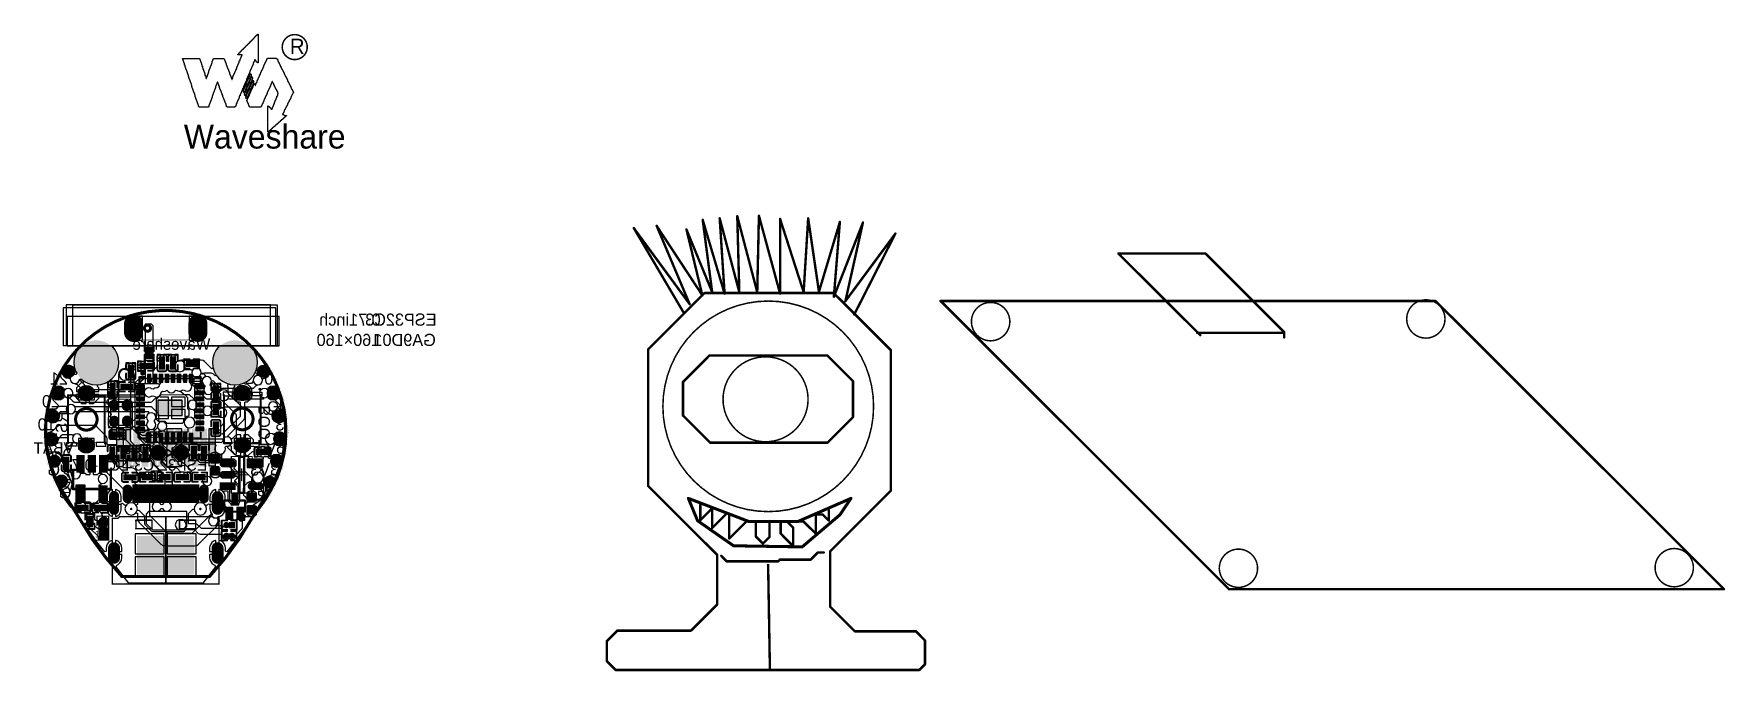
# Model space of a CAD drawing. Header units: millimetres. Extents: x 68 to 210, y 61 to 114.
import ezdxf

# ---------------------------------------------------------------- set-up
doc = ezdxf.new("R2010")
doc.units = ezdxf.units.MM
for name, color, linetype in [('BottomLayer', 5, 'Continuous'), ('BottomOverlay', 54, 'Continuous'), ('BottomPaste', 16, 'Continuous'), ('BottomSolder', 6, 'Continuous'), ('KeepOutLayer', 6, 'Continuous'), ('Mechanical13', 56, 'Continuous'), ('Mechanical15', 56, 'Continuous'), ('Mechanical4', 56, 'Continuous'), ('Mechanical5', 56, 'Continuous'), ('Mechanical6', 56, 'Continuous'), ('MidLayer1', 16, 'Continuous'), ('MidLayer2', 76, 'Continuous'), ('MultiLayer', 9, 'Continuous'), ('TopLayer', 1, 'Continuous'), ('TopOverlay', 2, 'Continuous'), ('TopPaste', 8, 'Continuous'), ('TopSolder', 216, 'Continuous')]:
    doc.layers.add(name, color=color, linetype=linetype)

msp = doc.modelspace()

# ---------------------------------------------------------------- texts
at = {"layer": 'BottomOverlay', "text_generation_flag": 2}
for s, height, rotation, p in [('0.71inch', 1.016, 360, (97.35, 89.94)), ('ESP32C3', 1.016, 360, (102.02, 89.94)), ('160×160', 1.016, 360, (97.32, 88.24)), ('GA9D01', 1.016, 360, (101.96, 88.24)), ('Waveshare', 0.965, 360, (83.11, 87.92)), ('21', 1.016, 360, (71.19, 85.01)), ('0', 1.02, 360, (88.37, 85.01)), ('20', 1.016, 360, (70.54, 83.11)), ('2', 1.02, 360, (89.1, 83.11)), ('10', 1.016, 360, (70.18, 81.17)), ('RST', 0.965, 90, (71.15, 82.76)), ('BOOT', 0.965, 90, (88.09, 83.26)), ('3', 1.02, 360, (89.31, 81.17)), ('VBAT', 0.965, 360, (71.69, 79.22)), ('5V', 0.965, 360, (89.33, 79.22)), ('G', 1.02, 360, (70.54, 77.39)), ('ESP32-C3-LCD-0.71', 0.9652, 360, (82.85, 77.81)), ('3V3', 1.016, 360, (88.86, 77.4)), ('G', 1.02, 360, (71.49, 75.48)), ('G', 0.965, 360, (87.99, 75.65))]:
    msp.add_text(s, height=height, rotation=rotation, dxfattribs=at).set_placement(p)
at = {"layer": 'BottomOverlay'}
msp.add_text('1', height=0.562, rotation=360, dxfattribs=at).set_placement((73.46, 72.23))
at = {"layer": 'TopOverlay'}
for s, height, p in [('R', 1.27, (89.76, 112.68)), ('Waveshare', 2, (80.89, 104.76))]:
    msp.add_text(s, height=height, rotation=360, dxfattribs=at).set_placement(p)

# ---------------------------------------------------------------- linework, layer by layer
at = {"layer": 'BottomLayer'}
for p, q in [((88.85, 90.71), (71.14, 90.71)), ((71.14, 90.71), (71.14, 88.26)), ((88.85, 88.26), (88.85, 90.71)), ((77.67, 90.07), (77.67, 85.11)), ((78.19, 90.07), (77.67, 90.07)), ((78.33, 89.93), (78.19, 90.07)), ((78.33, 85.11), (78.33, 89.93)), ((71.14, 88.26), (88.85, 88.26)), ((74.97, 88.13), (75.03, 88.26)), ((75.15, 87.91), (74.97, 88.13)), ((75.03, 88.26), (77.67, 88.26)), ((75.32, 87.58), (75.15, 87.91)), ((77.67, 88.26), (77.67, 86.96)), ((78.33, 86.34), (78.33, 88.26)), ((78.33, 88.26), (83.72, 88.26)), ((83.6, 87.91), (83.43, 87.58)), ((83.78, 88.13), (83.6, 87.91)), ((83.72, 88.26), (83.78, 88.13)), ((75.43, 87.23), (75.32, 87.58)), ((75.32, 86.14), (75.43, 86.49)), ((75.46, 86.86), (75.43, 87.23)), ((75.43, 86.49), (75.46, 86.86)), ((75.94, 86.28), (75.76, 86.25)), ((76.04, 86.36), (75.94, 86.28)), ((76.32, 86.82), (76.04, 86.82)), ((76.04, 86.82), (76.04, 86.36)), ((76.32, 86.38), (76.32, 86.82)), ((76.45, 86.38), (76.32, 86.38)), ((76.45, 86.25), (76.45, 86.38)), ((76.87, 86.82), (76.58, 86.82)), ((76.58, 86.82), (76.58, 86.51)), ((76.58, 86.51), (76.87, 86.51)), ((76.87, 86.51), (76.87, 86.82)), ((77.33, 86.96), (77.02, 86.96)), ((77.02, 86.96), (77.02, 86.67)), ((77.02, 86.67), (77.33, 86.67)), ((77.33, 86.42), (77.02, 86.42)), ((77.02, 86.42), (77.02, 86.13)), ((77.33, 86.67), (77.33, 86.96)), ((77.33, 86.13), (77.33, 86.42)), ((77.67, 86.96), (77.58, 86.96)), ((77.58, 86.96), (77.58, 86.55)), ((77.58, 86.55), (77.58, 86.13)), ((78.45, 86.29), (78.33, 86.34)), ((78.54, 86.37), (78.45, 86.29)), ((78.59, 86.43), (78.54, 86.38)), ((78.54, 86.38), (78.54, 86.37)), ((78.67, 86.52), (78.59, 86.43)), ((78.94, 87.52), (78.65, 87.52)), ((78.65, 87.52), (78.65, 87.21)), ((78.65, 87.21), (78.94, 87.21)), ((79.07, 86.96), (78.65, 86.96)), ((78.65, 86.96), (78.65, 86.65)), ((78.65, 86.65), (78.65, 86.65)), ((78.65, 86.65), (78.67, 86.52)), ((78.94, 87.21), (78.94, 87.52)), ((79.2, 87.09), (79.07, 87.09)), ((79.07, 87.09), (79.07, 86.96)), ((79.46, 87.52), (79.2, 87.52)), ((79.2, 87.52), (79.2, 87.09)), ((79.49, 87.52), (79.46, 87.52)), ((79.58, 87.52), (79.49, 87.52)), ((79.49, 87.52), (79.49, 87.52)), ((79.87, 87.52), (79.58, 87.52)), ((79.58, 87.52), (79.58, 87.52)), ((79.87, 87.08), (79.87, 87.52)), ((80.13, 87.08), (79.87, 87.08)), ((80.42, 87.52), (80.13, 87.52)), ((80.13, 87.52), (80.13, 87.08)), ((80.42, 87.06), (80.42, 87.52)), ((80.51, 86.98), (80.42, 87.06)), ((80.57, 86.99), (80.51, 86.98)), ((80.61, 86.98), (80.57, 86.99)), ((80.69, 86.99), (80.61, 86.99)), ((80.61, 86.99), (80.61, 86.98)), ((80.78, 87.01), (80.69, 86.99)), ((80.88, 87.01), (80.78, 87.01)), ((80.9, 87.02), (80.88, 87.01)), ((80.94, 87.02), (80.9, 87.02)), ((81.02, 87.02), (80.94, 87.02)), ((81.13, 87.04), (81.02, 87.04)), ((81.02, 87.04), (81.02, 87.02)), ((81.15, 87.05), (81.13, 87.04)), ((81.17, 87.04), (81.15, 87.05)), ((82.06, 87.04), (81.17, 87.04)), ((82.06, 86.46), (82.06, 87.04)), ((82.12, 86.36), (82.06, 86.46)), ((82.23, 86.29), (82.12, 86.36)), ((82.31, 86.16), (82.23, 86.29)), ((83.32, 87.23), (83.28, 86.86)), ((83.28, 86.86), (83.32, 86.49)), ((83.43, 87.58), (83.32, 87.23)), ((83.32, 86.49), (83.43, 86.14)), ((69.99, 84.88), (70.02, 84.97)), ((70.1, 84.8), (69.99, 84.88)), ((70.02, 84.97), (70.45, 85.86)), ((70.38, 84.89), (70.16, 84.84)), ((70.61, 84.84), (70.38, 84.89)), ((70.45, 85.86), (70.57, 86.07)), ((70.57, 86.07), (70.71, 86.04)), ((70.71, 86.04), (70.73, 85.9)), ((70.73, 85.9), (70.86, 85.71)), ((70.86, 85.71), (71.05, 85.58)), ((71.05, 85.58), (71.27, 85.54)), ((71.27, 85.54), (71.32, 85.55)), ((71.32, 85.55), (71.39, 85.48)), ((71.39, 85.48), (71.42, 85.33)), ((71.42, 85.33), (71.51, 85.2)), ((71.51, 85.2), (71.63, 85.12)), ((71.63, 85.12), (71.78, 85.09)), ((71.78, 85.09), (71.93, 85.12)), ((72.34, 85.18), (71.91, 84.75)), ((71.93, 85.12), (72.06, 85.2)), ((72.06, 85.2), (72.14, 85.33)), ((72.14, 85.33), (72.16, 85.43)), ((72.16, 85.43), (72.27, 85.49)), ((72.27, 85.49), (72.29, 85.49)), ((72.29, 85.49), (72.51, 85.31)), ((72.5, 85.18), (72.34, 85.18)), ((72.51, 85.31), (72.5, 85.18)), ((73.66, 84.86), (73.71, 84.99)), ((73.71, 84.99), (73.95, 85.01)), ((73.95, 85.01), (74.3, 85.12)), ((74.3, 85.12), (74.42, 85.18)), ((74.42, 85.18), (74.52, 85.12)), ((74.52, 85.12), (74.52, 85)), ((74.52, 85), (74.81, 85)), ((74.79, 85.43), (74.91, 85.53)), ((74.81, 85.38), (74.79, 85.43)), ((74.81, 85), (74.81, 85.38)), ((74.91, 85.53), (75.15, 85.81)), ((75.07, 84.88), (74.94, 84.88)), ((74.94, 84.88), (74.94, 84.75)), ((75.36, 85.31), (75.07, 85.31)), ((75.07, 85.31), (75.07, 84.88)), ((75.15, 85.81), (75.32, 86.14)), ((75.42, 85.24), (75.36, 85.31)), ((75.36, 85.31), (75.36, 85.31)), ((75.96, 85.24), (75.42, 85.24)), ((75.52, 86), (75.49, 85.83)), ((75.49, 85.83), (75.52, 85.66)), ((75.62, 86.15), (75.52, 86)), ((75.52, 85.66), (75.62, 85.51)), ((75.76, 86.25), (75.62, 86.15)), ((75.62, 85.51), (75.76, 85.41)), ((75.76, 85.41), (75.87, 85.39)), ((75.87, 85.39), (75.96, 85.27)), ((75.96, 85.27), (75.96, 85.25)), ((75.96, 85.25), (75.96, 85.24)), ((76.87, 86.25), (76.45, 86.25)), ((76.73, 85.09), (76.73, 85.52)), ((76.73, 85.52), (76.74, 85.52)), ((76.78, 85.09), (76.73, 85.09)), ((76.74, 85.69), (76.75, 85.71)), ((76.74, 85.52), (76.74, 85.69)), ((76.75, 85.71), (76.78, 85.83)), ((76.77, 85.84), (76.85, 85.94)), ((76.78, 85.83), (76.77, 85.84)), ((76.93, 85.09), (76.78, 85.09)), ((76.85, 85.94), (76.87, 85.94)), ((76.87, 85.94), (76.87, 86.25)), ((77.01, 85.09), (76.93, 85.09)), ((76.93, 85.09), (76.93, 85.09)), ((77.02, 85.08), (77.01, 85.09)), ((77.02, 86.13), (77.33, 86.13)), ((77.25, 85.08), (77.02, 85.08)), ((77.28, 85.08), (77.25, 85.08)), ((77.55, 85.08), (77.28, 85.08)), ((77.6, 85.09), (77.55, 85.08)), ((77.58, 86.13), (77.67, 86.13)), ((77.67, 85.17), (77.6, 85.09)), ((77.67, 86.13), (77.67, 85.17)), ((77.67, 85.11), (78.33, 85.11)), ((81.56, 84.85), (81.57, 84.86)), ((81.57, 84.94), (81.58, 84.95)), ((81.57, 84.93), (81.57, 84.94)), ((81.57, 84.92), (81.57, 84.93)), ((81.57, 84.9), (81.57, 84.92)), ((81.57, 84.89), (81.57, 84.9)), ((81.57, 84.86), (81.57, 84.89)), ((81.58, 84.96), (81.59, 84.97)), ((81.58, 84.95), (81.58, 84.96)), ((81.59, 84.98), (81.6, 84.99)), ((81.59, 84.97), (81.59, 84.98)), ((81.6, 84.99), (81.61, 85)), ((81.6, 84.99), (81.6, 84.99)), ((81.6, 84.99), (81.6, 84.99)), ((81.6, 84.99), (81.6, 84.99)), ((81.61, 85), (81.64, 85.03)), ((81.64, 85.03), (81.68, 85.1)), ((81.68, 85.1), (81.7, 85.16)), ((81.7, 85.16), (81.76, 85.22)), ((81.76, 85.54), (81.89, 85.64)), ((81.76, 85.22), (81.76, 85.54)), ((81.9, 85.08), (81.77, 84.94)), ((81.77, 84.94), (81.77, 84.7)), ((81.89, 85.64), (81.96, 85.62)), ((82.28, 85.08), (81.9, 85.08)), ((81.96, 85.62), (82.1, 85.65)), ((82.1, 85.65), (82.23, 85.74)), ((82.23, 85.74), (82.31, 85.86)), ((82.29, 85.08), (82.28, 85.08)), ((82.28, 85.08), (82.28, 85.08)), ((82.28, 85.08), (82.28, 85.08)), ((82.3, 85.08), (82.29, 85.08)), ((82.31, 85.08), (82.3, 85.08)), ((82.34, 86.01), (82.31, 86.16)), ((82.31, 85.86), (82.34, 86.01)), ((82.34, 85.08), (82.31, 85.08)), ((82.36, 85.09), (82.34, 85.08)), ((82.38, 85.1), (82.36, 85.09)), ((82.41, 85.14), (82.38, 85.1)), ((82.42, 85.14), (82.41, 85.14)), ((82.45, 85.45), (82.42, 85.3)), ((82.42, 85.3), (82.43, 85.25)), ((82.43, 85.25), (82.42, 85.23)), ((82.42, 85.23), (82.43, 85.21)), ((82.43, 85.16), (82.42, 85.16)), ((82.42, 85.16), (82.42, 85.15)), ((82.42, 85.15), (82.42, 85.14)), ((82.43, 85.21), (82.43, 85.19)), ((82.43, 85.19), (82.43, 85.18)), ((82.43, 85.18), (82.43, 85.17)), ((82.43, 85.17), (82.43, 85.16)), ((82.53, 85.57), (82.45, 85.45)), ((82.66, 85.66), (82.53, 85.57)), ((82.81, 85.69), (82.66, 85.66)), ((82.96, 85.66), (82.81, 85.69)), ((83.08, 85.57), (82.96, 85.66)), ((83.17, 85.45), (83.08, 85.57)), ((83.2, 85.3), (83.17, 85.45)), ((83.18, 85.23), (83.2, 85.3)), ((83.28, 85.11), (83.18, 85.23)), ((83.44, 85.11), (83.28, 85.11)), ((83.43, 86.14), (83.6, 85.81)), ((83.44, 84.67), (83.44, 85.11)), ((83.6, 85.81), (83.83, 85.53)), ((83.99, 85.11), (83.7, 85.11)), ((83.7, 85.11), (83.7, 84.67)), ((83.83, 85.53), (84.12, 85.29)), ((83.99, 84.64), (83.99, 85.11)), ((84.12, 85.29), (84.45, 85.12)), ((84.45, 85.12), (84.8, 85.01)), ((84.8, 85.01), (85.1, 84.98)), ((85.1, 84.98), (85.14, 84.85)), ((86, 85.18), (86.22, 85.29)), ((86.03, 85.05), (86, 85.18)), ((86.22, 85.05), (86.03, 85.05)), ((86.22, 85.29), (86.5, 85.53)), ((86.59, 84.68), (86.22, 85.05)), ((86.5, 85.53), (86.74, 85.81)), ((86.73, 85.52), (86.7, 85.37)), ((86.7, 85.37), (86.73, 85.23)), ((86.81, 85.65), (86.73, 85.52)), ((86.73, 85.23), (86.81, 85.1)), ((86.74, 85.81), (86.84, 86)), ((86.94, 85.73), (86.81, 85.65)), ((86.81, 85.1), (86.94, 85.02)), ((86.84, 86), (86.96, 85.99)), ((86.95, 85.73), (86.94, 85.73)), ((86.94, 85.02), (87.09, 84.99)), ((87.01, 85.88), (86.95, 85.73)), ((86.96, 85.99), (86.99, 85.92)), ((86.99, 85.92), (86.99, 85.9)), ((86.99, 85.9), (87, 85.88)), ((87, 85.88), (87.01, 85.88)), ((87.09, 84.99), (87.24, 85.02)), ((87.24, 85.02), (87.36, 85.1)), ((87.36, 85.1), (87.45, 85.23)), ((87.45, 85.23), (87.47, 85.36)), ((87.47, 85.36), (87.48, 85.37)), ((87.48, 85.43), (87.49, 85.45)), ((87.48, 85.42), (87.48, 85.43)), ((87.48, 85.4), (87.48, 85.42)), ((87.48, 85.37), (87.48, 85.4)), ((87.49, 85.46), (87.5, 85.47)), ((87.49, 85.45), (87.49, 85.46)), ((87.5, 85.48), (87.51, 85.49)), ((87.5, 85.47), (87.5, 85.48)), ((87.51, 85.49), (87.54, 85.52)), ((87.51, 85.49), (87.51, 85.49)), ((87.54, 85.52), (87.55, 85.53)), ((87.55, 85.53), (87.56, 85.53)), ((87.56, 85.53), (87.57, 85.54)), ((87.57, 85.54), (87.58, 85.54)), ((87.58, 85.54), (87.58, 85.54)), ((87.58, 85.54), (87.58, 85.54)), ((87.58, 85.54), (87.58, 85.54)), ((87.58, 85.54), (87.59, 85.54)), ((87.59, 85.54), (87.59, 85.55)), ((87.59, 85.55), (87.6, 85.55)), ((87.6, 85.55), (87.62, 85.56)), ((87.62, 85.56), (87.63, 85.56)), ((87.63, 85.56), (87.75, 85.58)), ((87.63, 85.56), (87.63, 85.56)), ((87.75, 85.58), (87.94, 85.71)), ((87.94, 85.71), (88.07, 85.9)), ((88.07, 85.9), (88.08, 85.98)), ((88.08, 85.98), (88.22, 86)), ((88.37, 84.89), (88.14, 84.84)), ((88.22, 86), (88.3, 85.86)), ((88.3, 85.86), (88.73, 84.97)), ((88.59, 84.84), (88.37, 84.89)), ((88.76, 84.88), (88.65, 84.8)), ((88.73, 84.97), (88.76, 84.88)), ((69.45, 83.07), (69.69, 84.03)), ((69.69, 84.03), (69.71, 84.09)), ((69.71, 84.09), (69.84, 84.08)), ((69.84, 84.08), (69.85, 84.08)), ((69.85, 84.08), (69.97, 83.89)), ((69.97, 83.89), (70.16, 83.76)), ((70.16, 84.84), (70.1, 84.8)), ((70.16, 83.76), (70.38, 83.72)), ((70.38, 83.72), (70.61, 83.76)), ((70.8, 84.71), (70.61, 84.84)), ((70.61, 83.76), (70.8, 83.89)), ((70.83, 84.66), (70.8, 84.71)), ((70.8, 83.89), (70.83, 83.95)), ((70.86, 84.64), (70.83, 84.66)), ((70.83, 84.66), (70.83, 84.66)), ((70.83, 83.95), (70.86, 83.97)), ((70.83, 83.95), (70.83, 83.95)), ((71.01, 84.62), (70.86, 84.64)), ((70.86, 83.97), (71.01, 83.98)), ((71.07, 84.66), (71.01, 84.62)), ((71.01, 83.98), (71.07, 83.94)), ((71.21, 84.69), (71.07, 84.66)), ((71.07, 83.94), (71.21, 83.91)), ((71.36, 84.66), (71.21, 84.69)), ((71.21, 83.91), (71.36, 83.94)), ((71.49, 84.58), (71.36, 84.66)), ((71.36, 83.94), (71.49, 84.03)), ((71.57, 84.45), (71.49, 84.58)), ((71.49, 84.03), (71.57, 84.15)), ((71.6, 84.3), (71.57, 84.45)), ((71.57, 84.15), (71.6, 84.3)), ((71.91, 84.75), (71.91, 84.44)), ((71.91, 84.44), (72.84, 84.44)), ((72.72, 84.19), (71.91, 84.19)), ((71.91, 84.19), (71.91, 83.88)), ((71.91, 83.88), (72.34, 83.44)), ((72.72, 83.44), (72.72, 84.19)), ((72.84, 84.44), (73.78, 84.44)), ((73.78, 84.19), (72.97, 84.19)), ((72.97, 84.19), (72.97, 83.44)), ((73.34, 83.44), (73.78, 83.88)), ((73.78, 84.75), (73.66, 84.86)), ((73.78, 84.44), (73.78, 84.75)), ((73.78, 83.88), (73.78, 84.19)), ((74.69, 83.89), (74.44, 83.64)), ((74.44, 83.64), (74.44, 83.4)), ((74.94, 84.75), (74.52, 84.75)), ((74.52, 84.75), (74.52, 84.44)), ((74.52, 84.44), (74.65, 84.44)), ((74.65, 84.44), (74.65, 84.02)), ((74.65, 84.02), (74.65, 84.02)), ((74.65, 84.02), (74.69, 83.89)), ((78.95, 84.13), (78.58, 83.76)), ((78.58, 83.76), (78.58, 82.11)), ((78.87, 84.08), (78.88, 84.09)), ((78.91, 83.95), (78.87, 84.08)), ((78.88, 84.09), (78.97, 84.21)), ((79.62, 83.95), (78.91, 83.95)), ((80.99, 84.14), (78.95, 84.13)), ((78.97, 84.21), (79, 84.36)), ((79, 84.37), (79.11, 84.46)), ((79, 84.36), (79, 84.37)), ((79, 84.36), (79, 84.36)), ((79.11, 84.46), (79.19, 84.44)), ((79.19, 84.44), (79.34, 84.47)), ((79.34, 84.47), (79.39, 84.5)), ((79.39, 84.5), (79.47, 84.55)), ((79.47, 84.55), (79.55, 84.47)), ((79.55, 84.47), (79.57, 84.44)), ((79.57, 84.44), (79.7, 84.35)), ((79.62, 83.06), (79.62, 83.95)), ((79.7, 84.35), (79.84, 84.32)), ((79.84, 84.32), (79.99, 84.35)), ((81.01, 83.95), (79.87, 83.95)), ((79.87, 83.95), (79.87, 83.19)), ((79.99, 84.35), (80.12, 84.44)), ((80.12, 84.44), (80.15, 84.49)), ((80.15, 84.49), (80.23, 84.55)), ((80.23, 84.55), (80.32, 84.52)), ((80.32, 84.52), (80.37, 84.48)), ((80.37, 84.48), (80.52, 84.46)), ((80.52, 84.46), (80.67, 84.48)), ((80.67, 84.48), (80.76, 84.55)), ((80.76, 84.55), (80.84, 84.56)), ((80.84, 84.56), (80.93, 84.55)), ((80.93, 84.55), (81.03, 84.49)), ((81.22, 83.91), (80.99, 84.14)), ((81.01, 83.19), (81.01, 83.95)), ((81.03, 84.49), (81.18, 84.46)), ((81.18, 84.46), (81.32, 84.49)), ((81.22, 83), (81.22, 83.91)), ((81.27, 83.46), (81.24, 83.31)), ((81.35, 83.59), (81.27, 83.46)), ((81.32, 84.49), (81.45, 84.57)), ((81.48, 83.67), (81.35, 83.59)), ((81.45, 84.57), (81.53, 84.7)), ((81.63, 83.7), (81.48, 83.67)), ((81.53, 84.7), (81.56, 84.85)), ((81.56, 84.85), (81.56, 84.85)), ((81.67, 83.69), (81.63, 83.7)), ((81.77, 83.77), (81.67, 83.69)), ((81.77, 84.7), (81.77, 84.68)), ((81.77, 84.68), (81.77, 84.58)), ((81.77, 84.58), (81.77, 84.58)), ((81.77, 84.58), (81.77, 84.08)), ((81.77, 84.08), (81.77, 84.08)), ((81.77, 84.08), (81.77, 83.77)), ((83.7, 84.67), (83.44, 84.67)), ((83.8, 83.7), (83.83, 83.73)), ((83.8, 83.54), (83.8, 83.7)), ((83.81, 83.53), (83.8, 83.54)), ((83.81, 83.49), (83.81, 83.53)), ((83.81, 83.45), (83.81, 83.49)), ((83.87, 83.45), (83.81, 83.45)), ((83.83, 83.73), (83.86, 83.74)), ((83.86, 83.74), (83.94, 83.77)), ((83.87, 83.34), (83.87, 83.45)), ((83.94, 83.77), (83.96, 83.75)), ((83.96, 83.75), (84.04, 83.7)), ((84.11, 84.55), (83.99, 84.64)), ((84.04, 83.7), (84.21, 83.67)), ((84.21, 84.57), (84.11, 84.55)), ((84.39, 84.54), (84.21, 84.57)), ((84.21, 83.67), (84.39, 83.7)), ((84.53, 84.44), (84.39, 84.54)), ((84.39, 83.7), (84.53, 83.8)), ((84.63, 84.29), (84.53, 84.44)), ((84.53, 83.8), (84.63, 83.95)), ((84.67, 84.12), (84.63, 84.29)), ((84.63, 83.95), (84.67, 84.12)), ((85.14, 84.85), (84.98, 84.68)), ((84.98, 84.68), (84.98, 83.94)), ((84.98, 83.94), (85.35, 83.57)), ((85.35, 83.57), (85.58, 83.57)), ((85.58, 83.57), (85.58, 83.57)), ((85.58, 83.57), (85.58, 83.54)), ((85.58, 83.54), (85.59, 83.53)), ((85.59, 83.53), (85.59, 82.33)), ((86, 83.53), (86.01, 83.54)), ((86, 82.25), (86, 83.53)), ((86.01, 83.54), (86.01, 83.57)), ((86.01, 83.57), (86.01, 83.57)), ((86.01, 83.57), (86.22, 83.57)), ((86.22, 83.57), (86.59, 83.94)), ((86.59, 83.94), (86.59, 84.68)), ((87.26, 84.45), (87.23, 84.3)), ((87.23, 84.3), (87.26, 84.15)), ((87.35, 84.58), (87.26, 84.45)), ((87.26, 84.15), (87.35, 84.03)), ((87.47, 84.66), (87.35, 84.58)), ((87.35, 84.03), (87.47, 83.94)), ((87.62, 84.69), (87.47, 84.66)), ((87.47, 83.94), (87.62, 83.91)), ((87.77, 84.66), (87.62, 84.69)), ((87.62, 83.91), (87.77, 83.94)), ((87.87, 84.59), (87.77, 84.66)), ((87.77, 83.94), (87.87, 84.01)), ((87.95, 84.71), (87.87, 84.59)), ((87.87, 84.01), (87.95, 83.89)), ((88.14, 84.84), (87.95, 84.71)), ((87.95, 83.89), (88.14, 83.76)), ((88.07, 83.46), (87.99, 83.33)), ((88.2, 83.54), (88.07, 83.46)), ((88.14, 83.76), (88.37, 83.72)), ((88.35, 83.57), (88.2, 83.54)), ((88.5, 83.54), (88.35, 83.57)), ((88.37, 83.72), (88.59, 83.76)), ((88.62, 83.46), (88.5, 83.54)), ((88.65, 84.8), (88.59, 84.84)), ((88.59, 83.76), (88.78, 83.89)), ((88.71, 83.33), (88.62, 83.46)), ((88.78, 83.89), (88.9, 84.08)), ((88.9, 84.08), (88.91, 84.08)), ((88.91, 84.08), (89.04, 84.09)), ((89.04, 84.09), (89.06, 84.03)), ((89.06, 84.03), (89.3, 83.07)), ((69.26, 81.22), (69.3, 82.07)), ((69.3, 82.07), (69.32, 82.09)), ((69.32, 82.09), (69.44, 82.1)), ((69.42, 82.89), (69.45, 83.07)), ((69.44, 82.87), (69.42, 82.89)), ((69.54, 82.83), (69.44, 82.87)), ((69.44, 82.1), (69.51, 81.99)), ((69.7, 82.94), (69.54, 82.83)), ((69.93, 82.98), (69.7, 82.94)), ((70.15, 82.94), (69.93, 82.98)), ((70.15, 82.93), (70.15, 82.94)), ((70.16, 82.93), (70.15, 82.93)), ((70.17, 82.94), (70.16, 82.93)), ((70.18, 82.95), (70.17, 82.94)), ((70.2, 82.97), (70.18, 82.95)), ((70.21, 82.97), (70.2, 82.97)), ((70.34, 83.11), (70.21, 82.97)), ((70.41, 83.15), (70.34, 83.11)), ((70.34, 83.11), (70.34, 83.11)), ((70.34, 81.99), (70.46, 82.17)), ((70.49, 83.17), (70.41, 83.15)), ((70.46, 82.63), (70.47, 82.64)), ((70.46, 82.62), (70.46, 82.63)), ((70.51, 82.4), (70.46, 82.62)), ((70.46, 82.62), (70.46, 82.62)), ((70.46, 82.17), (70.51, 82.4)), ((70.47, 82.64), (70.48, 82.65)), ((70.48, 82.65), (70.5, 82.67)), ((71.03, 83.17), (70.49, 83.17)), ((70.5, 82.68), (70.58, 82.75)), ((70.5, 82.67), (70.5, 82.68)), ((70.58, 82.75), (71.03, 82.75)), ((71.04, 83.18), (71.03, 83.17)), ((71.03, 82.75), (71.04, 82.75)), ((71.06, 83.18), (71.04, 83.18)), ((71.04, 82.75), (71.06, 82.75)), ((71.07, 83.18), (71.06, 83.18)), ((71.06, 82.75), (71.07, 82.75)), ((71.08, 83.18), (71.07, 83.18)), ((71.07, 82.75), (71.08, 82.74)), ((71.09, 83.18), (71.08, 83.18)), ((71.08, 82.74), (71.09, 82.74)), ((71.1, 83.19), (71.09, 83.18)), ((71.09, 82.74), (71.1, 82.74)), ((71.11, 83.19), (71.1, 83.19)), ((71.1, 82.74), (71.11, 82.73)), ((71.13, 83.2), (71.11, 83.19)), ((71.11, 82.73), (71.13, 82.72)), ((71.14, 83.21), (71.13, 83.2)), ((71.13, 82.72), (71.14, 82.71)), ((71.15, 83.22), (71.14, 83.21)), ((71.14, 82.71), (71.15, 82.7)), ((71.17, 83.24), (71.15, 83.22)), ((71.15, 82.7), (71.17, 82.68)), ((71.18, 83.24), (71.17, 83.24)), ((71.17, 82.68), (71.18, 82.68)), ((71.3, 83.32), (71.18, 83.24)), ((71.18, 82.68), (71.3, 82.6)), ((71.45, 83.35), (71.3, 83.32)), ((71.3, 82.6), (71.45, 82.57)), ((71.59, 83.32), (71.45, 83.35)), ((71.45, 82.57), (71.59, 82.6)), ((71.72, 83.24), (71.59, 83.32)), ((71.59, 82.6), (71.72, 82.69)), ((71.8, 83.11), (71.72, 83.24)), ((71.72, 82.69), (71.8, 82.81)), ((71.83, 82.96), (71.8, 83.11)), ((71.8, 82.81), (71.83, 82.96)), ((72.34, 83.44), (72.72, 83.44)), ((72.97, 83.44), (73.34, 83.44)), ((74.44, 83.4), (75.07, 83.4)), ((75.07, 83.15), (74.44, 83.15)), ((74.44, 83.15), (74.44, 82.91)), ((74.44, 82.91), (74.76, 82.59)), ((74.81, 82.47), (74.57, 82.22)), ((74.57, 82.22), (74.57, 81.62)), ((74.76, 82.59), (74.8, 82.59)), ((74.8, 82.59), (74.81, 82.47)), ((75.07, 83.4), (75.07, 83.15)), ((78.43, 82), (78.51, 82.12)), ((78.51, 82.12), (78.52, 82.17)), ((78.52, 82.17), (79.62, 82.17)), ((78.58, 82.11), (78.74, 81.95)), ((79.62, 82.17), (79.62, 83.06)), ((79.87, 83.19), (81.01, 83.19)), ((81.01, 82.93), (79.87, 82.93)), ((79.87, 82.93), (79.87, 82.17)), ((79.87, 82.17), (80.91, 82.17)), ((80.88, 82.09), (81.15, 82.36)), ((80.88, 81.89), (80.88, 82.09)), ((80.91, 82.17), (80.97, 82.04)), ((80.97, 82.04), (80.95, 82)), ((81.01, 82.28), (81.01, 82.93)), ((81.14, 82.21), (81.01, 82.28)), ((81.19, 82.25), (81.14, 82.21)), ((81.15, 82.36), (81.24, 82.36)), ((81.37, 82.28), (81.19, 82.25)), ((81.35, 82.87), (81.22, 83)), ((81.24, 83.31), (81.27, 83.16)), ((81.24, 82.36), (81.35, 82.46)), ((81.27, 83.16), (81.35, 83.04)), ((81.35, 83.04), (81.48, 82.95)), ((81.35, 82.46), (81.35, 82.87)), ((81.54, 82.25), (81.37, 82.28)), ((81.48, 82.95), (81.63, 82.92)), ((81.64, 82.18), (81.54, 82.25)), ((81.63, 82.92), (81.67, 82.93)), ((81.77, 82.24), (81.64, 82.18)), ((81.67, 82.93), (81.77, 82.85)), ((81.77, 82.85), (81.77, 82.54)), ((81.77, 82.54), (81.77, 82.54)), ((81.77, 82.54), (81.77, 82.24)), ((83.87, 83.32), (83.87, 83.34)), ((83.87, 83.31), (83.87, 83.32)), ((83.87, 83.3), (83.87, 83.31)), ((83.87, 83.29), (83.87, 83.3)), ((83.87, 83.1), (83.87, 83.29)), ((83.99, 83.02), (83.87, 83.1)), ((84.09, 83.04), (83.99, 83.02)), ((84.24, 83.01), (84.09, 83.04)), ((85.59, 82.33), (84.1, 80.85)), ((84.37, 82.93), (84.24, 83.01)), ((84.3, 82.24), (84.31, 82.25)), ((84.3, 81.91), (84.3, 82.24)), ((84.31, 82.3), (84.32, 82.31)), ((84.31, 82.29), (84.31, 82.3)), ((84.31, 82.28), (84.31, 82.29)), ((84.31, 82.27), (84.31, 82.28)), ((84.31, 82.25), (84.31, 82.27)), ((84.32, 82.32), (84.33, 82.33)), ((84.32, 82.31), (84.32, 82.32)), ((84.33, 82.33), (84.34, 82.34)), ((84.34, 82.34), (84.35, 82.36)), ((84.35, 82.36), (84.37, 82.37)), ((84.45, 82.8), (84.37, 82.93)), ((84.37, 82.39), (84.45, 82.5)), ((84.37, 82.37), (84.37, 82.39)), ((84.48, 82.65), (84.45, 82.8)), ((84.45, 82.5), (84.48, 82.65)), ((84.59, 80.74), (85.94, 82.1)), ((85.94, 82.1), (85.99, 82.17)), ((85.99, 82.17), (86, 82.25)), ((86, 82.25), (86, 82.25)), ((87.99, 83.33), (87.96, 83.19)), ((87.96, 83.19), (87.99, 83.04)), ((87.99, 83.04), (88.07, 82.91)), ((88.07, 82.91), (88.2, 82.83)), ((88.2, 82.83), (88.26, 82.81)), ((88.29, 82.62), (88.24, 82.4)), ((88.24, 82.4), (88.29, 82.17)), ((88.26, 82.81), (88.32, 82.67)), ((88.32, 82.67), (88.29, 82.62)), ((88.29, 82.17), (88.41, 81.99)), ((88.73, 83.24), (88.71, 83.33)), ((88.74, 83.21), (88.73, 83.24)), ((88.74, 83.19), (88.74, 83.21)), ((88.74, 83.17), (88.74, 83.19)), ((88.75, 83.15), (88.74, 83.17)), ((88.75, 83.14), (88.75, 83.15)), ((88.76, 83.12), (88.75, 83.14)), ((88.76, 83.11), (88.76, 83.12)), ((88.77, 83.1), (88.76, 83.11)), ((88.77, 83.09), (88.77, 83.1)), ((88.78, 83.08), (88.77, 83.09)), ((88.79, 83.07), (88.78, 83.08)), ((88.79, 83.06), (88.79, 83.07)), ((88.8, 83.05), (88.79, 83.06)), ((88.81, 83.05), (88.8, 83.05)), ((88.83, 83.03), (88.81, 83.05)), ((88.88, 82.99), (88.83, 83.03)), ((88.89, 82.98), (88.88, 82.99)), ((88.9, 82.98), (88.89, 82.98)), ((88.91, 82.97), (88.9, 82.98)), ((88.9, 82.98), (88.9, 82.98)), ((88.92, 82.97), (88.91, 82.97)), ((88.91, 82.97), (88.91, 82.97)), ((88.91, 82.97), (88.91, 82.97)), ((88.91, 82.97), (88.91, 82.97)), ((88.93, 82.96), (88.92, 82.97)), ((88.95, 82.96), (88.93, 82.96)), ((88.96, 82.95), (88.95, 82.96)), ((89.05, 82.94), (88.96, 82.95)), ((88.96, 82.95), (88.96, 82.95)), ((89.21, 82.83), (89.05, 82.94)), ((89.31, 82.87), (89.21, 82.83)), ((89.24, 81.99), (89.31, 82.1)), ((89.3, 83.07), (89.33, 82.89)), ((89.33, 82.89), (89.31, 82.87)), ((89.31, 82.1), (89.43, 82.09)), ((89.43, 82.09), (89.45, 82.07)), ((89.45, 82.07), (89.49, 81.22)), ((69.26, 81.09), (69.26, 81.22)), ((69.26, 80.97), (69.26, 81.09)), ((69.26, 81.09), (69.26, 81.09)), ((69.26, 81.09), (69.26, 81.09)), ((69.26, 80.89), (69.26, 80.97)), ((69.39, 80.85), (69.26, 80.89)), ((69.41, 80.88), (69.39, 80.85)), ((69.6, 81.01), (69.41, 80.88)), ((69.51, 81.99), (69.7, 81.86)), ((69.72, 81.03), (69.6, 81.01)), ((69.7, 81.86), (69.93, 81.81)), ((69.74, 81.04), (69.72, 81.03)), ((69.77, 81.05), (69.74, 81.04)), ((69.79, 81.06), (69.77, 81.05)), ((69.81, 81.07), (69.79, 81.06)), ((69.85, 81.09), (69.81, 81.07)), ((69.89, 81.12), (69.85, 81.09)), ((69.99, 81.2), (69.89, 81.12)), ((69.93, 81.81), (70.15, 81.86)), ((70.1, 81.3), (69.99, 81.2)), ((70.17, 81.36), (70.1, 81.3)), ((70.15, 81.86), (70.34, 81.99)), ((70.29, 81.48), (70.17, 81.37)), ((70.17, 81.37), (70.17, 81.36)), ((70.42, 81.57), (70.29, 81.48)), ((70.57, 81.6), (70.42, 81.57)), ((70.47, 80.53), (70.66, 80.75)), ((73.35, 81.6), (70.57, 81.6)), ((70.66, 80.75), (70.72, 80.81)), ((70.72, 80.81), (70.72, 80.82)), ((70.72, 80.82), (70.73, 80.82)), ((70.73, 80.82), (71.57, 80.82)), ((71.57, 80.82), (71.64, 80.69)), ((71.6, 80.64), (71.57, 80.49)), ((71.64, 80.69), (71.6, 80.64)), ((73.5, 81.57), (73.35, 81.6)), ((73.62, 81.48), (73.5, 81.57)), ((74.38, 80.73), (73.62, 81.48)), ((74.46, 80.61), (74.38, 80.73)), ((74.57, 81.62), (74.82, 81.37)), ((74.86, 81.12), (74.76, 81.12)), ((74.76, 81.12), (74.76, 80.54)), ((74.82, 81.37), (74.86, 81.37)), ((74.86, 81.37), (74.86, 81.37)), ((74.86, 81.37), (74.86, 81.35)), ((74.86, 81.35), (74.87, 81.33)), ((74.87, 81.16), (74.86, 81.15)), ((74.86, 81.15), (74.86, 81.12)), ((74.86, 81.12), (74.86, 81.12)), ((74.87, 81.33), (74.87, 81.16)), ((75.5, 80.42), (75.5, 80.83)), ((75.5, 80.83), (75.62, 80.83)), ((75.62, 80.83), (75.62, 80.96)), ((75.62, 80.96), (76.06, 80.96)), ((76.06, 80.71), (75.75, 80.71)), ((75.75, 80.71), (75.75, 80.42)), ((76.06, 81.25), (76.18, 81.26)), ((76.06, 80.96), (76.06, 81.25)), ((76.06, 80.42), (76.06, 80.71)), ((76.18, 81.26), (76.46, 81.26)), ((76.46, 81.26), (76.72, 81.52)), ((76.72, 81.52), (76.81, 81.44)), ((76.81, 81.44), (76.81, 81.18)), ((76.81, 81.18), (76.95, 81.04)), ((76.95, 81.04), (77.58, 81.04)), ((77.58, 81.04), (77.66, 81.12)), ((77.66, 81.12), (77.71, 81.13)), ((77.71, 81.13), (77.77, 81.17)), ((77.86, 81.04), (77.73, 80.9)), ((77.73, 80.9), (77.73, 80.26)), ((77.77, 81.17), (77.9, 81.3)), ((78.1, 81.04), (77.86, 81.04)), ((77.9, 81.3), (77.91, 81.31)), ((77.91, 81.31), (77.92, 81.32)), ((77.92, 81.32), (77.93, 81.31)), ((77.93, 81.31), (77.94, 81.31)), ((77.94, 81.31), (77.97, 81.3)), ((77.97, 81.3), (78.01, 81.28)), ((78.01, 81.28), (78.16, 81.25)), ((78.13, 81.04), (78.1, 81.04)), ((78.23, 81.04), (78.13, 81.04)), ((78.16, 81.25), (78.3, 81.28)), ((78.73, 81.04), (78.23, 81.04)), ((78.23, 81.04), (78.23, 81.04)), ((78.3, 81.28), (78.43, 81.36)), ((78.43, 81.91), (78.43, 82)), ((78.51, 81.78), (78.43, 81.91)), ((78.43, 81.36), (78.51, 81.49)), ((78.54, 81.63), (78.51, 81.78)), ((78.51, 81.49), (78.54, 81.63)), ((78.71, 81.66), (78.68, 81.52)), ((78.68, 81.52), (78.71, 81.37)), ((78.79, 81.79), (78.71, 81.66)), ((78.71, 81.37), (78.79, 81.24)), ((78.85, 81.04), (78.73, 81.04)), ((78.73, 81.04), (78.73, 81.04)), ((78.74, 81.95), (79.31, 81.95)), ((78.92, 81.88), (78.79, 81.79)), ((78.79, 81.24), (78.91, 81.16)), ((78.91, 81.15), (78.85, 81.04)), ((78.91, 81.16), (78.91, 81.15)), ((79.07, 81.9), (78.92, 81.88)), ((79.22, 81.88), (79.07, 81.9)), ((79.34, 81.79), (79.22, 81.88)), ((79.22, 81.16), (79.34, 81.24)), ((79.22, 81.15), (79.22, 81.16)), ((79.28, 81.04), (79.22, 81.15)), ((81.23, 81.04), (79.28, 81.04)), ((79.31, 81.95), (79.5, 81.77)), ((79.43, 81.66), (79.34, 81.79)), ((79.34, 81.24), (79.43, 81.37)), ((79.46, 81.52), (79.43, 81.66)), ((79.43, 81.37), (79.46, 81.52)), ((79.5, 81.77), (80.75, 81.77)), ((80.75, 81.77), (80.88, 81.89)), ((80.95, 82), (80.91, 81.83)), ((80.91, 81.83), (80.95, 81.66)), ((80.95, 81.66), (81.05, 81.51)), ((81.05, 81.51), (81.19, 81.41)), ((81.19, 81.41), (81.19, 81.41)), ((81.19, 81.41), (81.2, 81.41)), ((81.2, 81.41), (81.21, 81.4)), ((81.21, 81.4), (81.21, 81.4)), ((81.21, 81.4), (81.21, 81.4)), ((81.21, 81.4), (81.21, 81.4)), ((81.21, 81.4), (81.22, 81.4)), ((81.22, 81.4), (81.22, 81.39)), ((81.22, 81.39), (81.22, 81.38)), ((81.22, 81.38), (81.23, 81.36)), ((81.23, 81.36), (81.23, 81.35)), ((81.23, 81.35), (81.23, 81.32)), ((81.23, 81.32), (81.23, 81.31)), ((81.23, 81.31), (81.23, 81.11)), ((81.23, 81.11), (81.23, 81.1)), ((81.23, 81.1), (81.23, 81.04)), ((83.56, 80.98), (83.56, 81.23)), ((83.56, 81.23), (83.98, 81.23)), ((83.98, 80.98), (83.56, 80.98)), ((83.98, 81.51), (84.24, 81.77)), ((83.98, 81.23), (83.98, 81.51)), ((83.98, 80.9), (83.98, 80.98)), ((84.1, 80.85), (83.98, 80.9)), ((84.24, 81.77), (84.28, 81.84)), ((84.28, 81.84), (84.3, 81.91)), ((84.3, 81.91), (84.3, 81.91)), ((84.63, 80.61), (84.59, 80.74)), ((85.28, 80.81), (84.94, 80.47)), ((85.66, 80.81), (85.28, 80.81)), ((85.66, 79.94), (85.66, 80.81)), ((86.28, 80.81), (85.91, 80.81)), ((85.91, 80.81), (85.91, 80.07)), ((86.72, 80.38), (86.28, 80.81)), ((87.72, 80.64), (87.68, 80.47)), ((87.82, 80.79), (87.72, 80.64)), ((87.96, 80.89), (87.82, 80.79)), ((88.14, 80.92), (87.96, 80.89)), ((88.31, 80.89), (88.14, 80.92)), ((88.34, 80.87), (88.31, 80.89)), ((88.43, 80.87), (88.34, 80.87)), ((88.41, 81.99), (88.6, 81.86)), ((88.46, 80.88), (88.43, 80.87)), ((88.48, 80.88), (88.46, 80.88)), ((88.5, 80.89), (88.48, 80.88)), ((88.51, 80.89), (88.5, 80.89)), ((88.5, 80.89), (88.5, 80.89)), ((88.68, 81.01), (88.51, 80.9)), ((88.51, 80.9), (88.51, 80.9)), ((88.51, 80.9), (88.51, 80.9)), ((88.51, 80.9), (88.51, 80.9)), ((88.51, 80.9), (88.51, 80.89)), ((88.6, 81.86), (88.82, 81.81)), ((88.9, 81.05), (88.68, 81.01)), ((88.82, 81.81), (89.05, 81.86)), ((89.12, 81.01), (88.9, 81.05)), ((89.05, 81.86), (89.24, 81.99)), ((89.31, 80.88), (89.12, 81.01)), ((89.35, 80.81), (89.31, 80.88)), ((89.48, 80.85), (89.35, 80.81)), ((89.49, 80.97), (89.48, 80.85)), ((89.49, 81.22), (89.49, 81.09)), ((89.49, 81.09), (89.49, 81.09)), ((89.49, 81.09), (89.49, 81.09)), ((89.49, 81.09), (89.49, 80.97)), ((69.32, 79.98), (69.34, 79.99)), ((69.44, 79.14), (69.32, 79.98)), ((69.34, 79.99), (69.44, 80.04)), ((69.44, 80.04), (69.6, 79.93)), ((69.61, 79.36), (69.57, 79.33)), ((69.57, 79.33), (69.57, 79.1)), ((69.72, 79.21), (69.57, 79.1)), ((69.6, 79.93), (69.82, 79.88)), ((70.47, 79.36), (69.61, 79.36)), ((69.89, 79.28), (69.72, 79.21)), ((69.82, 79.88), (70.05, 79.93)), ((69.94, 79.29), (69.89, 79.28)), ((69.94, 78.6), (69.94, 79.29)), ((70.05, 79.93), (70.24, 80.06)), ((70.25, 79.28), (70.2, 79.29)), ((70.2, 79.29), (70.2, 78.6)), ((70.24, 80.06), (70.36, 80.24)), ((70.42, 79.21), (70.25, 79.28)), ((70.36, 80.24), (70.39, 80.37)), ((70.39, 80.37), (70.4, 80.39)), ((70.4, 80.39), (70.41, 80.41)), ((70.41, 80.43), (70.43, 80.46)), ((70.41, 80.41), (70.41, 80.43)), ((70.57, 79.1), (70.42, 79.21)), ((70.43, 80.46), (70.45, 80.49)), ((70.45, 80.49), (70.47, 80.53)), ((70.47, 79.33), (70.47, 79.36)), ((70.78, 79.02), (70.47, 79.33)), ((70.88, 79.39), (70.86, 79.31)), ((70.86, 79.31), (70.86, 79.31)), ((70.86, 79.31), (70.86, 79.11)), ((70.92, 79.46), (70.88, 79.39)), ((71.55, 80.09), (70.92, 79.46)), ((71.6, 80.13), (71.55, 80.09)), ((71.55, 80.09), (71.55, 80.09)), ((71.57, 80.49), (71.6, 80.34)), ((71.6, 80.34), (71.65, 80.27)), ((71.61, 80.13), (71.6, 80.13)), ((71.62, 80.15), (71.61, 80.13)), ((71.65, 80.27), (71.62, 80.15)), ((74.49, 80.46), (74.46, 80.61)), ((74.48, 80.41), (74.49, 80.46)), ((74.48, 80.4), (74.48, 80.41)), ((74.48, 80.1), (74.48, 80.4)), ((74.5, 79.97), (74.48, 80.1)), ((74.78, 79.97), (74.5, 79.97)), ((74.63, 79.18), (74.68, 79.22)), ((74.68, 79.22), (75.04, 79.22)), ((74.76, 80.54), (75.18, 80.54)), ((74.78, 79.54), (74.78, 79.97)), ((75.04, 79.54), (74.78, 79.54)), ((75.33, 79.97), (75.04, 79.97)), ((75.04, 79.97), (75.04, 79.54)), ((75.04, 79.22), (75.15, 79.1)), ((75.18, 80.54), (75.18, 80.42)), ((75.18, 80.42), (75.5, 80.42)), ((75.33, 79.79), (75.33, 79.97)), ((75.43, 79.72), (75.33, 79.79)), ((75.55, 79.78), (75.43, 79.72)), ((75.66, 79.79), (75.55, 79.79)), ((75.55, 79.79), (75.55, 79.78)), ((75.68, 79.79), (75.66, 79.79)), ((75.69, 79.79), (75.68, 79.79)), ((75.68, 79.79), (75.68, 79.79)), ((75.7, 79.79), (75.69, 79.79)), ((76.12, 79.79), (75.7, 79.79)), ((75.75, 80.42), (76.06, 80.42)), ((76.12, 79.24), (76.12, 79.79)), ((76.15, 79.24), (76.12, 79.24)), ((76.12, 79.24), (76.12, 79.24)), ((76.16, 79.23), (76.15, 79.24)), ((76.35, 79.23), (76.16, 79.23)), ((76.64, 79.9), (76.35, 79.9)), ((76.35, 79.9), (76.35, 79.62)), ((76.35, 79.62), (76.64, 79.62)), ((76.77, 79.37), (76.35, 79.37)), ((76.35, 79.37), (76.35, 79.23)), ((76.64, 79.62), (76.64, 79.9)), ((76.9, 79.5), (76.77, 79.5)), ((76.77, 79.5), (76.77, 79.37)), ((77.18, 79.9), (76.9, 79.9)), ((76.9, 79.9), (76.9, 79.5)), ((77.26, 79.98), (77.18, 79.9)), ((77.55, 79.98), (77.26, 79.98)), ((77.26, 79.98), (77.26, 79.98)), ((77.55, 79.54), (77.55, 79.98)), ((77.8, 79.54), (77.55, 79.54)), ((77.73, 80.26), (77.86, 80.13)), ((78.09, 79.98), (77.8, 79.98)), ((77.8, 79.98), (77.8, 79.54)), ((77.86, 80.13), (78.13, 80.13)), ((78.09, 79.88), (78.09, 79.98)), ((78.21, 79.83), (78.09, 79.88)), ((78.13, 80.13), (78.23, 80.13)), ((78.38, 80), (78.21, 79.83)), ((78.23, 80.13), (78.23, 80.13)), ((78.23, 80.13), (78.38, 80.13)), ((78.38, 80.13), (78.38, 80)), ((79.08, 80), (79.09, 80.13)), ((79.43, 79.66), (79.08, 80)), ((79.09, 80.13), (80.3, 80.13)), ((79.43, 78.96), (79.43, 79.66)), ((80.31, 80), (79.96, 79.66)), ((79.96, 79.66), (79.96, 78.96)), ((80.3, 80.13), (80.31, 80)), ((81.82, 79.13), (82.75, 79.25)), ((82.75, 79.25), (82.83, 79.17)), ((83.99, 79.17), (84.03, 79.21)), ((84.03, 79.21), (84.09, 79.22)), ((84.03, 79.21), (84.03, 78.77)), ((84.03, 78.76), (84.03, 79.21)), ((84.09, 79.22), (84.24, 79.32)), ((84.24, 79.32), (84.34, 79.47)), ((84.34, 79.47), (84.37, 79.64)), ((84.35, 79.76), (84.44, 79.86)), ((84.37, 79.64), (84.35, 79.76)), ((84.44, 79.86), (84.45, 79.87)), ((84.45, 79.87), (84.51, 79.85)), ((84.51, 79.85), (84.66, 79.88)), ((84.66, 80.6), (84.63, 80.61)), ((84.79, 80.52), (84.66, 80.6)), ((84.66, 79.88), (84.72, 79.92)), ((84.72, 79.92), (84.85, 79.85)), ((84.81, 80.48), (84.79, 80.52)), ((84.94, 80.47), (84.81, 80.48)), ((84.85, 79.85), (84.85, 79.51)), ((84.85, 79.51), (85.28, 79.07)), ((85.66, 79.07), (85.66, 79.94)), ((85.91, 80.07), (86.72, 80.07)), ((86.75, 79.82), (85.91, 79.82)), ((85.91, 79.82), (85.91, 79.07)), ((86.28, 79.07), (86.63, 79.42)), ((86.63, 79.42), (86.76, 79.37)), ((86.72, 80.07), (86.72, 80.38)), ((86.76, 79.8), (86.75, 79.82)), ((87.07, 79.8), (86.76, 79.8)), ((86.76, 79.37), (86.76, 78.96)), ((87.07, 79.38), (87.07, 79.8)), ((87.07, 78.96), (87.07, 79.38)), ((87.64, 79.8), (87.33, 79.8)), ((87.33, 79.8), (87.33, 79.38)), ((87.33, 79.38), (87.33, 78.96)), ((87.64, 79.67), (87.64, 79.8)), ((88.06, 79.67), (87.64, 79.67)), ((87.68, 80.47), (87.72, 80.29)), ((87.72, 80.29), (87.82, 80.15)), ((87.82, 80.15), (87.96, 80.05)), ((87.96, 80.05), (88.14, 80.01)), ((88.06, 79.25), (88.06, 79.67)), ((88.07, 79.24), (88.06, 79.25)), ((88.06, 79.23), (88.07, 79.24)), ((88.07, 79.22), (88.06, 79.23)), ((88.06, 79.2), (88.07, 79.22)), ((88.06, 79.09), (88.06, 79.2)), ((88.14, 80.01), (88.31, 80.05)), ((88.31, 80.05), (88.34, 80.07)), ((88.34, 80.07), (88.43, 80.06)), ((88.43, 80.06), (88.46, 80.06)), ((88.46, 80.06), (88.48, 80.05)), ((88.48, 80.05), (88.5, 80.04)), ((88.5, 80.04), (88.5, 80.04)), ((88.5, 80.04), (88.51, 80.04)), ((88.51, 80.04), (88.51, 80.04)), ((88.51, 80.04), (88.51, 80.04)), ((88.51, 80.04), (88.51, 80.04)), ((88.51, 80.04), (88.51, 80.04)), ((88.51, 80.04), (88.68, 79.93)), ((88.68, 79.93), (88.9, 79.88)), ((88.9, 79.88), (89.12, 79.93)), ((89.12, 79.93), (89.31, 80.06)), ((89.43, 80.01), (89.3, 79.09)), ((89.31, 80.06), (89.31, 80.06)), ((89.31, 80.06), (89.43, 80.01)), ((69.57, 79.1), (69.44, 79.14)), ((69.57, 79.1), (69.85, 77.95)), ((69.57, 79.1), (69.57, 79.1)), ((69.85, 77.95), (70.32, 76.64)), ((70.2, 78.6), (69.94, 78.6)), ((70.65, 78.99), (70.57, 79.1)), ((70.78, 79.02), (70.65, 78.99)), ((70.86, 79.11), (70.78, 79.02)), ((70.78, 78.45), (70.78, 79.02)), ((70.94, 78.28), (70.78, 78.45)), ((71.15, 77.71), (70.94, 78.28)), ((70.94, 77.72), (70.94, 78.16)), ((70.94, 78.16), (71.19, 78.16)), ((71.19, 78.16), (71.19, 77.72)), ((73.07, 77.49), (73.07, 78.37)), ((73.07, 78.37), (73.32, 78.37)), ((73.32, 78.37), (73.32, 77.49)), ((74.63, 78.89), (74.63, 79.18)), ((74.72, 78.8), (74.63, 78.89)), ((75.09, 78.8), (74.72, 78.8)), ((75.15, 78.86), (75.09, 78.8)), ((75.15, 79.1), (75.15, 78.86)), ((75.76, 78.18), (75.98, 78.4)), ((75.81, 78.05), (75.76, 78.18)), ((76.53, 78.05), (75.81, 78.05)), ((75.98, 78.4), (76.03, 78.47)), ((75.98, 78.4), (75.98, 78.4)), ((76.03, 78.47), (76.04, 78.55)), ((76.04, 78.71), (76.05, 78.72)), ((76.04, 78.55), (76.04, 78.71)), ((76.05, 78.74), (76.05, 78.75)), ((76.05, 78.75), (76.12, 78.75)), ((76.05, 78.72), (76.05, 78.74)), ((76.12, 78.75), (76.12, 78.81)), ((76.12, 78.81), (76.12, 78.81)), ((76.12, 78.81), (76.15, 78.81)), ((76.15, 78.81), (76.16, 78.82)), ((76.16, 78.82), (76.44, 78.82)), ((76.44, 78.82), (76.45, 78.81)), ((76.45, 78.81), (76.48, 78.81)), ((76.48, 78.81), (76.48, 78.81)), ((76.48, 78.81), (76.48, 78.74)), ((76.48, 78.74), (76.61, 78.74)), ((76.65, 78.03), (76.53, 78.05)), ((76.61, 78.74), (76.61, 78.73)), ((76.61, 78.73), (76.62, 78.74)), ((76.62, 78.74), (76.63, 78.74)), ((76.63, 78.74), (76.63, 78.74)), ((76.63, 78.74), (76.63, 78.74)), ((76.63, 78.74), (76.91, 78.74)), ((76.76, 77.96), (76.65, 78.03)), ((76.9, 77.81), (76.76, 77.96)), ((76.97, 77.71), (76.9, 77.81)), ((76.91, 78.74), (76.91, 78.73)), ((76.91, 78.73), (76.92, 78.74)), ((76.92, 78.74), (76.92, 78.74)), ((76.92, 78.74), (76.93, 78.73)), ((76.93, 78.73), (76.93, 78.74)), ((76.93, 78.74), (77.06, 78.74)), ((77.06, 78.74), (77.06, 78.81)), ((77.06, 78.81), (77.06, 78.81)), ((77.06, 78.81), (77.08, 78.81)), ((77.08, 78.81), (77.1, 78.82)), ((77.1, 78.82), (77.34, 78.82)), ((77.34, 78.82), (77.36, 78.81)), ((77.36, 78.81), (77.38, 78.81)), ((77.38, 78.81), (77.38, 78.81)), ((77.38, 78.81), (77.38, 78.68)), ((77.38, 78.68), (77.96, 78.68)), ((77.96, 78.85), (78.09, 78.9)), ((77.96, 78.68), (77.96, 78.85)), ((78.09, 78.9), (78.37, 78.62)), ((78.37, 78.62), (78.38, 78.59)), ((78.38, 78.59), (78.39, 78.47)), ((78.39, 78.47), (78.39, 78.39)), ((78.39, 78.39), (78.4, 78.37)), ((78.4, 78.37), (78.42, 78.27)), ((78.42, 78.27), (78.49, 78.17)), ((78.49, 78.17), (78.86, 77.79)), ((78.86, 77.79), (78.81, 77.68)), ((79.08, 78.61), (79.43, 78.96)), ((79.09, 78.48), (79.08, 78.61)), ((79.5, 78.07), (79.09, 78.48)), ((80.12, 78.07), (79.5, 78.07)), ((79.96, 78.96), (80.31, 78.61)), ((80.25, 78.05), (80.12, 78.07)), ((80.35, 77.98), (80.25, 78.05)), ((80.31, 78.61), (80.4, 78.61)), ((80.41, 77.92), (80.35, 77.98)), ((80.4, 78.61), (80.41, 78.61)), ((80.41, 78.61), (80.42, 78.61)), ((80.42, 77.92), (80.41, 77.92)), ((80.42, 78.61), (80.64, 78.61)), ((80.49, 77.84), (80.42, 77.92)), ((80.5, 77.84), (80.49, 77.84)), ((80.49, 77.84), (80.49, 77.84)), ((80.54, 77.79), (80.5, 77.84)), ((80.65, 77.68), (80.54, 77.79)), ((80.64, 78.61), (80.64, 78.61)), ((80.64, 78.61), (80.71, 78.57)), ((80.71, 78.57), (80.78, 78.52)), ((80.78, 78.52), (80.95, 78.38)), ((80.95, 78.38), (81.05, 78.28)), ((81.05, 78.28), (81.06, 78.28)), ((81.06, 78.28), (81.53, 77.8)), ((81.53, 77.8), (81.48, 77.68)), ((81.77, 79.09), (81.82, 79.13)), ((81.77, 78.96), (81.77, 79.09)), ((81.78, 78.96), (81.77, 78.96)), ((82.27, 78.47), (81.78, 78.96)), ((83.73, 78.47), (82.27, 78.47)), ((82.83, 79.17), (83.99, 79.17)), ((84.03, 78.76), (83.73, 78.47)), ((84.03, 78.77), (84.03, 78.76)), ((85.08, 78.76), (84.03, 78.76)), ((84.03, 78.76), (84.03, 78.76)), ((85.26, 78.59), (85.08, 78.76)), ((85.09, 78.07), (85.26, 78.23)), ((85.1, 77.94), (85.09, 78.07)), ((85.15, 77.94), (85.1, 77.94)), ((85.39, 77.7), (85.15, 77.94)), ((85.26, 78.23), (85.26, 78.59)), ((85.28, 79.07), (85.66, 79.07)), ((85.91, 79.07), (86.28, 79.07)), ((87.52, 78.76), (86.2, 78.76)), ((86.2, 78.76), (86.2, 78.06)), ((86.2, 78.06), (87.38, 78.06)), ((86.76, 78.96), (87.07, 78.96)), ((87.43, 77.94), (87.16, 77.66)), ((87.33, 78.96), (87.52, 78.96)), ((87.38, 78.06), (87.43, 77.94)), ((87.52, 78.96), (87.52, 78.76)), ((87.98, 79), (87.99, 79.01)), ((87.98, 78.84), (87.98, 79)), ((88.1, 78.81), (87.98, 78.84)), ((87.99, 79.08), (87.99, 79.09)), ((87.99, 79.09), (88.06, 79.09)), ((87.99, 79.05), (87.99, 79.08)), ((87.99, 79.01), (87.99, 79.05)), ((88.11, 78.82), (88.1, 78.81)), ((88.23, 79), (88.11, 78.82)), ((88.42, 79.13), (88.23, 79)), ((88.65, 79.17), (88.42, 79.13)), ((88.87, 79.13), (88.65, 79.17)), ((89.06, 79), (88.87, 79.13)), ((89.12, 78.91), (89.06, 79)), ((89.26, 78.93), (89.12, 78.91)), ((89.3, 79.09), (89.26, 78.93)), ((70.32, 76.64), (70.66, 76.01)), ((70.67, 76.81), (70.67, 77.06)), ((70.67, 77.06), (71.36, 77.06)), ((71.36, 76.81), (70.67, 76.81)), ((70.91, 77.59), (70.93, 77.72)), ((71.02, 77.55), (70.91, 77.59)), ((70.93, 77.72), (70.94, 77.72)), ((71.17, 77.43), (71.02, 77.55)), ((71.02, 76.33), (71.17, 76.44)), ((71.56, 76.67), (71.15, 77.71)), ((71.28, 77.29), (71.17, 77.43)), ((71.17, 76.44), (71.28, 76.58)), ((71.19, 77.72), (71.39, 77.72)), ((71.35, 77.12), (71.28, 77.29)), ((71.28, 76.58), (71.35, 76.75)), ((71.36, 77.06), (71.35, 77.12)), ((71.35, 76.75), (71.36, 76.81)), ((71.38, 75.97), (71.56, 76.67)), ((71.39, 77.72), (71.39, 77.72)), ((71.39, 77.72), (71.48, 77.59)), ((71.48, 77.59), (71.47, 77.52)), ((71.47, 77.52), (71.5, 77.37)), ((71.5, 77.37), (71.58, 77.25)), ((71.58, 77.25), (71.71, 77.16)), ((71.71, 77.16), (71.86, 77.13)), ((71.86, 77.13), (72.01, 77.16)), ((72.64, 76.6), (71.87, 76.6)), ((71.87, 76.6), (71.87, 75.07)), ((72.01, 77.16), (72.13, 77.25)), ((72.13, 77.25), (72.22, 77.37)), ((72.22, 77.37), (72.24, 77.51)), ((72.24, 77.51), (72.25, 77.52)), ((72.25, 77.58), (72.26, 77.59)), ((72.25, 77.56), (72.25, 77.58)), ((72.25, 77.54), (72.25, 77.56)), ((72.25, 77.52), (72.25, 77.54)), ((72.26, 77.6), (72.26, 77.61)), ((72.26, 77.61), (72.27, 77.61)), ((72.26, 77.59), (72.26, 77.6)), ((72.27, 77.61), (72.27, 77.61)), ((72.27, 77.61), (72.64, 77.61)), ((72.64, 77.61), (72.69, 77.51)), ((72.64, 75.11), (72.64, 76.6)), ((72.69, 77.51), (72.69, 77.49)), ((72.69, 77.49), (73.07, 77.49)), ((73.32, 77.49), (73.7, 77.49)), ((73.7, 77.52), (73.78, 77.61)), ((73.7, 77.49), (73.7, 77.52)), ((73.75, 77.26), (73.72, 77.11)), ((73.72, 77.11), (73.75, 76.96)), ((73.83, 77.39), (73.75, 77.26)), ((73.75, 76.96), (73.83, 76.84)), ((73.78, 76.49), (73.77, 76.47)), ((73.77, 76.47), (73.77, 76.47)), ((73.77, 76.47), (73.77, 76.46)), ((73.77, 76.46), (73.78, 76.44)), ((73.78, 77.61), (74.02, 77.61)), ((73.89, 76.6), (73.78, 76.6)), ((73.78, 76.6), (73.78, 76.49)), ((73.78, 76.44), (73.78, 75.46)), ((73.96, 77.47), (73.83, 77.39)), ((73.83, 76.84), (73.92, 76.78)), ((73.9, 76.6), (73.89, 76.6)), ((73.92, 76.6), (73.9, 76.6)), ((73.92, 76.78), (73.94, 76.65)), ((73.94, 76.63), (73.92, 76.6)), ((73.94, 76.65), (73.94, 76.63)), ((74.03, 77.49), (73.96, 77.47)), ((74.02, 77.61), (74.03, 77.49)), ((77, 77.59), (76.97, 77.71)), ((77, 77.4), (77, 77.59)), ((77.08, 77.32), (77, 77.4)), ((77.21, 77.18), (77.08, 77.32)), ((77.25, 77.19), (77.21, 77.18)), ((77.33, 77.22), (77.25, 77.19)), ((77.69, 77.55), (77.33, 77.55)), ((77.33, 77.55), (77.33, 77.22)), ((77.97, 77.68), (77.69, 77.68)), ((77.69, 77.68), (77.69, 77.55)), ((77.97, 77.26), (77.97, 77.68)), ((78.09, 77.26), (77.97, 77.26)), ((78.09, 77.13), (78.09, 77.26)), ((78.5, 77.13), (78.09, 77.13)), ((78.2, 77.76), (78.13, 77.7)), ((78.13, 77.7), (78.13, 77.5)), ((78.13, 77.5), (78.13, 77.13)), ((78.13, 77.13), (78.29, 76.98)), ((78.82, 77.76), (78.2, 77.76)), ((78.5, 77.68), (78.22, 77.68)), ((78.22, 77.68), (78.22, 77.39)), ((78.22, 77.39), (78.5, 77.39)), ((78.29, 76.98), (79.07, 76.98)), ((78.5, 77.39), (78.5, 77.68)), ((78.5, 77.09), (78.5, 77.13)), ((78.63, 77.03), (78.5, 77.09)), ((78.64, 77.03), (78.63, 77.03)), ((78.81, 77.68), (78.64, 77.68)), ((78.64, 77.68), (78.64, 77.39)), ((78.64, 77.39), (79.04, 77.39)), ((79.04, 77.13), (78.64, 77.13)), ((78.64, 77.13), (78.64, 77.03)), ((79.19, 77.39), (78.82, 77.76)), ((79.04, 77.39), (79.04, 77.13)), ((79.07, 76.98), (79.19, 77.1)), ((79.19, 77.1), (79.19, 77.39)), ((80.91, 77.68), (80.65, 77.68)), ((80.91, 77.26), (80.91, 77.68)), ((81.16, 77.26), (80.91, 77.26)), ((81.47, 77.68), (81.16, 77.68)), ((81.16, 77.68), (81.16, 77.26)), ((81.48, 77.68), (81.47, 77.68)), ((81.47, 77.68), (81.47, 77.68)), ((84.52, 76.73), (84.42, 76.62)), ((84.42, 76.62), (84.42, 76.54)), ((84.42, 76.54), (84.72, 76.23)), ((85.17, 76.73), (84.52, 76.73)), ((84.56, 77.33), (84.56, 77.59)), ((84.56, 77.59), (85.39, 77.59)), ((85.39, 77.33), (84.56, 77.33)), ((85.16, 76.99), (85.39, 77.22)), ((85.16, 76.9), (85.16, 76.99)), ((85.17, 76.87), (85.16, 76.9)), ((85.26, 76.86), (85.17, 76.87)), ((85.43, 76.46), (85.17, 76.73)), ((85.26, 76.83), (85.26, 76.86)), ((85.53, 76.56), (85.26, 76.83)), ((85.26, 76.83), (85.26, 76.83)), ((85.39, 77.59), (85.39, 77.7)), ((85.39, 77.22), (85.39, 77.33)), ((85.43, 75.19), (85.43, 76.46)), ((85.57, 76.46), (85.53, 76.56)), ((85.57, 75.19), (85.57, 76.46)), ((85.57, 76.46), (85.57, 76.46)), ((85.89, 76.44), (85.86, 76.32)), ((85.96, 76.55), (85.89, 76.44)), ((86.15, 76.74), (85.96, 76.55)), ((86.26, 76.81), (86.15, 76.74)), ((86.35, 76.83), (86.26, 76.81)), ((86.38, 76.86), (86.35, 76.83)), ((86.64, 76.86), (86.38, 76.86)), ((86.67, 77.4), (86.63, 77.23)), ((86.63, 77.23), (86.67, 77.05)), ((86.71, 76.99), (86.64, 76.86)), ((86.76, 77.55), (86.67, 77.4)), ((86.67, 77.05), (86.71, 76.99)), ((86.91, 77.64), (86.76, 77.55)), ((87.08, 77.68), (86.91, 77.64)), ((87.16, 77.66), (87.08, 77.68)), ((87.75, 77.17), (88.34, 77.55)), ((87.76, 76.15), (87.75, 77.17)), ((88.77, 77.32), (87.98, 75.76)), ((88.34, 77.55), (88.76, 77.44)), ((88.76, 77.44), (88.77, 77.32)), ((70.55, 76.12), (70.62, 76.24)), ((70.99, 75.38), (70.55, 76.12)), ((70.62, 76.24), (70.67, 76.23)), ((70.66, 76.01), (71.38, 75.97)), ((70.67, 76.23), (70.85, 76.26)), ((70.85, 76.26), (71.02, 76.33)), ((71.45, 74.75), (70.99, 75.38)), ((71.87, 75.07), (71.87, 75.07)), ((71.87, 75.07), (71.91, 74.99)), ((71.91, 74.99), (71.91, 74.88)), ((72.67, 75.18), (72.64, 75.15)), ((72.64, 75.15), (72.64, 74.96)), ((73.08, 75.11), (72.64, 75.11)), ((73.06, 75.18), (72.67, 75.18)), ((73.18, 75.05), (73.06, 75.18)), ((73.08, 74.65), (73.08, 75.11)), ((73.21, 75.05), (73.18, 75.05)), ((73.21, 74.65), (73.21, 75.05)), ((73.42, 74.98), (73.31, 74.98)), ((73.31, 74.98), (73.31, 74.82)), ((73.46, 75.04), (73.42, 74.98)), ((73.66, 75.24), (73.46, 75.04)), ((73.67, 75.25), (73.66, 75.24)), ((73.71, 75.29), (73.67, 75.25)), ((73.77, 75.36), (73.71, 75.29)), ((73.78, 75.38), (73.77, 75.36)), ((73.78, 75.46), (73.78, 75.45)), ((73.78, 75.45), (73.78, 75.43)), ((73.78, 75.43), (73.78, 75.43)), ((73.78, 75.43), (73.78, 75.42)), ((73.78, 75.42), (73.78, 75.42)), ((73.78, 75.42), (73.78, 75.38)), ((74.93, 73.98), (74.93, 75.1)), ((74.93, 75.1), (75.18, 75.1)), ((75.18, 75.1), (75.18, 73.98)), ((75.64, 75.04), (75.76, 75.09)), ((75.64, 74.53), (75.64, 75.04)), ((75.76, 75.09), (75.9, 74.94)), ((82.86, 74.94), (82.94, 75.02)), ((82.94, 75.02), (83.06, 74.98)), ((83.06, 74.98), (83.06, 74.6)), ((83.71, 74.98), (83.71, 75.23)), ((83.71, 75.23), (84.35, 75.23)), ((84.35, 74.98), (83.71, 74.98)), ((84.22, 76), (84.28, 76.12)), ((84.31, 75.86), (84.22, 76)), ((84.28, 76.12), (84.58, 76.12)), ((84.35, 75.61), (84.31, 75.86)), ((84.35, 75.23), (84.35, 75.61)), ((84.35, 74.8), (84.35, 74.98)), ((84.58, 76.12), (84.58, 75.32)), ((84.58, 75.32), (84.58, 75.32)), ((84.58, 75.32), (84.62, 75.22)), ((84.62, 75.22), (84.62, 75.22)), ((84.62, 75.22), (84.82, 75.02)), ((84.72, 76.23), (84.72, 75.32)), ((84.72, 75.32), (84.95, 75.1)), ((84.82, 75.02), (84.82, 74.96)), ((84.95, 75.1), (85.33, 75.1)), ((85.33, 75.1), (85.43, 75.19)), ((85.48, 75.04), (85.53, 75.1)), ((85.48, 74.96), (85.48, 75.04)), ((85.53, 75.1), (85.57, 75.19)), ((85.57, 75.19), (85.57, 75.19)), ((85.86, 76.32), (85.86, 75.89)), ((85.86, 75.89), (85.89, 75.77)), ((85.89, 75.77), (85.96, 75.66)), ((85.96, 75.66), (86.16, 75.46)), ((86.05, 75.08), (86.04, 75.08)), ((86.04, 75.08), (86.04, 74.83)), ((86.16, 75.1), (86.05, 75.08)), ((86.16, 75.46), (86.16, 75.1)), ((86.73, 74.94), (86.76, 75)), ((86.76, 75), (87.51, 75.48)), ((87.98, 75.76), (86.99, 74.4)), ((87.51, 75.48), (87.76, 76.15)), ((71.54, 74.66), (71.45, 74.75)), ((72.62, 73.2), (71.54, 74.66)), ((71.54, 74.66), (71.54, 74.66)), ((71.91, 74.88), (71.91, 74.86)), ((71.91, 74.86), (71.91, 74.85)), ((71.91, 74.85), (71.91, 74.84)), ((71.91, 74.84), (71.91, 74.83)), ((71.91, 74.83), (71.91, 74.41)), ((71.91, 74.41), (72.27, 74.41)), ((72.27, 74.41), (72.27, 74.28)), ((72.27, 74.28), (72.7, 74.28)), ((72.64, 74.96), (72.53, 74.85)), ((72.53, 74.85), (72.53, 74.51)), ((72.53, 74.51), (72.57, 74.47)), ((72.57, 74.47), (73.02, 74.47)), ((72.7, 74.28), (72.78, 74.18)), ((72.78, 74.18), (72.74, 74.07)), ((72.74, 74.07), (72.74, 74.07)), ((72.74, 74.07), (72.74, 73.95)), ((72.74, 73.95), (72.74, 73.94)), ((72.74, 73.94), (72.74, 73.93)), ((72.74, 73.93), (72.74, 73.93)), ((72.74, 73.93), (72.74, 73.92)), ((72.74, 73.92), (72.74, 73.92)), ((72.74, 73.92), (72.74, 73.24)), ((73.02, 74.47), (73.21, 74.65)), ((73.18, 74.62), (73.08, 74.65)), ((73.21, 74.61), (73.18, 74.62)), ((73.24, 74.65), (73.21, 74.61)), ((73.3, 74.72), (73.24, 74.65)), ((73.31, 74.74), (73.3, 74.72)), ((73.31, 74.82), (73.31, 74.81)), ((73.31, 74.81), (73.31, 74.8)), ((73.31, 74.8), (73.31, 74.79)), ((73.31, 74.79), (73.31, 74.78)), ((73.31, 74.78), (73.31, 74.74)), ((73.32, 73.67), (73.35, 73.69)), ((73.32, 73.39), (73.32, 73.67)), ((73.35, 73.69), (73.45, 73.72)), ((73.45, 73.72), (73.54, 73.66)), ((73.54, 73.66), (73.68, 73.63)), ((73.68, 73.63), (73.69, 73.63)), ((73.69, 73.63), (73.72, 73.63)), ((73.72, 73.63), (73.73, 73.63)), ((73.73, 73.63), (73.73, 73.62)), ((73.73, 73.62), (73.73, 73.3)), ((74.06, 74.15), (74.07, 74.2)), ((74.07, 74.06), (74.06, 74.15)), ((74.07, 74.2), (74.11, 74.28)), ((74.13, 73.95), (74.07, 74.06)), ((74.11, 74.28), (74.54, 74.28)), ((74.33, 73.95), (74.13, 73.95)), ((74.13, 73.95), (74.13, 73.95)), ((74.53, 73.75), (74.33, 73.95)), ((74.53, 73.3), (74.53, 73.75)), ((74.54, 74.28), (74.64, 74.12)), ((74.64, 74.12), (74.83, 73.99)), ((74.83, 73.99), (74.93, 73.98)), ((75.18, 73.98), (75.28, 73.99)), ((75.28, 73.99), (75.47, 74.12)), ((75.47, 74.12), (75.6, 74.31)), ((75.6, 74.31), (75.64, 74.53)), ((75.9, 74.94), (75.97, 74.94)), ((75.97, 74.94), (76.03, 74.83)), ((76.01, 74.8), (75.97, 74.6)), ((75.97, 74.6), (76.01, 74.41)), ((76.03, 74.83), (76.01, 74.8)), ((76.01, 74.41), (76.13, 74.24)), ((76.13, 74.24), (76.29, 74.13)), ((76.29, 74.13), (76.49, 74.09)), ((76.49, 74.09), (76.69, 74.13)), ((76.69, 74.13), (76.86, 74.24)), ((76.86, 74.24), (76.97, 74.41)), ((76.97, 74.41), (76.98, 74.47)), ((76.98, 74.47), (77.12, 74.51)), ((77.12, 74.51), (77.6, 74.03)), ((77.6, 74.03), (77.6, 73.39)), ((77.95, 74.4), (77.74, 74.18)), ((77.74, 74.18), (77.74, 73.39)), ((81.14, 74.4), (77.95, 74.4)), ((81.14, 73.14), (81.14, 74.4)), ((81.28, 74.23), (81.63, 74.59)), ((81.28, 73.35), (81.28, 74.23)), ((81.63, 74.59), (81.77, 74.54)), ((81.77, 74.54), (81.79, 74.41)), ((81.79, 74.41), (81.91, 74.24)), ((81.91, 74.24), (82.07, 74.13)), ((82.07, 74.13), (82.27, 74.09)), ((82.27, 74.09), (82.47, 74.13)), ((82.47, 74.13), (82.64, 74.24)), ((82.64, 74.24), (82.75, 74.41)), ((82.73, 74.83), (82.79, 74.94)), ((82.75, 74.8), (82.73, 74.83)), ((82.79, 74.6), (82.75, 74.8)), ((82.75, 74.41), (82.79, 74.6)), ((82.79, 74.94), (82.86, 74.94)), ((82.98, 73.78), (82.95, 73.62)), ((82.95, 73.62), (82.98, 73.46)), ((83.07, 73.91), (82.98, 73.78)), ((83.06, 74.6), (83.11, 74.35)), ((83.2, 74), (83.07, 73.91)), ((83.11, 74.35), (83.25, 74.14)), ((83.22, 74), (83.2, 74)), ((83.25, 74.14), (83.22, 74)), ((83.25, 74.14), (83.25, 74.14)), ((84.47, 74.73), (84.35, 74.8)), ((84.48, 74.73), (84.47, 74.73)), ((84.98, 74.73), (84.48, 74.73)), ((84.82, 74.96), (85.48, 74.96)), ((84.98, 74.21), (84.98, 74.73)), ((84.98, 74.19), (84.98, 74.21)), ((84.98, 74.18), (84.98, 74.19)), ((84.98, 73.81), (84.98, 74.18)), ((84.98, 73.79), (84.98, 73.81)), ((85.04, 73.67), (84.98, 73.79)), ((85.23, 73.67), (85.04, 73.67)), ((86.62, 73.86), (85.15, 71.89)), ((85.29, 73.74), (85.23, 73.67)), ((85.31, 73.78), (85.29, 73.74)), ((85.32, 73.8), (85.31, 73.78)), ((85.98, 74.73), (85.32, 74.73)), ((85.32, 74.73), (85.32, 73.8)), ((85.79, 73.57), (85.8, 73.58)), ((85.79, 73.06), (85.79, 73.57)), ((85.8, 73.64), (85.8, 73.66)), ((85.8, 73.66), (85.98, 73.66)), ((85.8, 73.61), (85.8, 73.64)), ((85.8, 73.58), (85.8, 73.61)), ((86.04, 74.83), (85.98, 74.73)), ((85.98, 73.88), (86.04, 73.98)), ((85.98, 73.66), (85.98, 73.88)), ((86.04, 73.98), (86.57, 73.98)), ((86.57, 73.98), (86.62, 73.86)), ((86.77, 74.43), (86.73, 74.94)), ((86.99, 74.4), (86.77, 74.43)), ((72.74, 73.24), (72.62, 73.2)), ((72.85, 72.9), (72.91, 73.01)), ((73.62, 71.86), (72.85, 72.9)), ((72.91, 73.01), (73.01, 73.02)), ((73.01, 73.02), (73.01, 73.02)), ((73.01, 73.02), (73.06, 72.98)), ((73.06, 72.98), (73.08, 72.96)), ((73.08, 72.96), (73.1, 72.95)), ((73.1, 72.95), (73.67, 72.38)), ((73.32, 73.38), (73.32, 73.39)), ((73.32, 73.37), (73.32, 73.38)), ((73.32, 73.36), (73.32, 73.37)), ((73.32, 73.35), (73.32, 73.36)), ((73.32, 73.34), (73.32, 73.35)), ((73.33, 73.32), (73.32, 73.34)), ((73.34, 73.3), (73.33, 73.32)), ((73.4, 73.25), (73.34, 73.3)), ((73.4, 73.24), (73.4, 73.25)), ((73.41, 73.23), (73.4, 73.24)), ((73.4, 73.24), (73.4, 73.24)), ((73.63, 73.01), (73.41, 73.23)), ((73.73, 72.95), (73.63, 73.01)), ((73.67, 72.38), (73.67, 72.38)), ((73.67, 72.38), (73.73, 72.34)), ((73.73, 73.3), (73.93, 73.1)), ((74.53, 72.95), (73.73, 72.95)), ((73.73, 72.95), (73.73, 72.95)), ((73.73, 72.95), (73.73, 72.95)), ((73.73, 72.34), (73.73, 72.1)), ((73.93, 73.1), (74.33, 73.1)), ((74.33, 73.1), (74.53, 73.3)), ((74.53, 72.1), (74.53, 72.95)), ((79.24, 72.51), (76.83, 72.51)), ((76.83, 72.51), (76.83, 70.85)), ((77.6, 73.39), (77.64, 73.3)), ((77.64, 73.3), (78.18, 72.75)), ((77.74, 73.39), (78.28, 72.85)), ((78.18, 72.75), (78.28, 72.71)), ((78.28, 72.85), (80.85, 72.85)), ((78.28, 72.71), (78.28, 72.71)), ((78.28, 72.71), (80.85, 72.71)), ((79.24, 70.85), (79.24, 72.51)), ((81.91, 72.51), (79.5, 72.51)), ((79.5, 72.51), (79.5, 70.85)), ((80.85, 72.85), (81.14, 73.14)), ((80.85, 72.71), (80.95, 72.75)), ((80.95, 72.75), (81.07, 72.88)), ((80.95, 72.75), (80.95, 72.75)), ((81.07, 72.88), (81.1, 72.88)), ((81.1, 72.88), (81.11, 72.88)), ((81.11, 72.88), (81.78, 72.88)), ((81.87, 73.35), (81.28, 73.35)), ((81.78, 72.88), (82.1, 72.56)), ((81.96, 73.33), (81.87, 73.35)), ((81.91, 70.85), (81.91, 72.51)), ((82.04, 73.28), (81.96, 73.33)), ((82.36, 72.96), (82.04, 73.28)), ((82.1, 72.56), (82.17, 72.51)), ((82.17, 72.51), (82.26, 72.5)), ((82.26, 72.5), (84.05, 72.5)), ((84.08, 72.96), (82.36, 72.96)), ((82.98, 73.46), (83.07, 73.32)), ((83.07, 73.32), (83.2, 73.23)), ((83.2, 73.23), (83.36, 73.2)), ((83.36, 73.2), (83.49, 73.23)), ((83.49, 73.23), (84.02, 73.23)), ((84.02, 73.23), (84.04, 73.23)), ((84.04, 73.23), (84.07, 73.22)), ((84.05, 72.5), (84.16, 72.38)), ((84.07, 73.22), (84.09, 73.22)), ((84.11, 72.99), (84.08, 72.96)), ((84.09, 73.22), (84.11, 73.2)), ((84.11, 73.2), (84.16, 73.13)), ((84.16, 73.08), (84.11, 72.99)), ((84.16, 73.13), (84.16, 73.08)), ((84.16, 72.38), (84.16, 72.2)), ((84.16, 72.2), (84.3, 72.06)), ((84.58, 72.06), (84.68, 72.16)), ((84.68, 72.16), (84.78, 72.06)), ((85.06, 72.06), (85.2, 72.2)), ((85.2, 72.35), (85.22, 72.38)), ((85.2, 72.3), (85.2, 72.35)), ((85.2, 72.35), (85.2, 72.35)), ((85.21, 72.29), (85.2, 72.3)), ((85.2, 72.28), (85.21, 72.29)), ((85.2, 72.27), (85.2, 72.28)), ((85.2, 72.26), (85.2, 72.27)), ((85.2, 72.2), (85.2, 72.26)), ((85.22, 72.38), (85.28, 72.44)), ((85.28, 72.44), (85.31, 72.48)), ((85.31, 72.48), (85.32, 72.49)), ((85.32, 72.49), (85.72, 72.9)), ((85.72, 72.9), (85.77, 72.97)), ((85.77, 72.97), (85.79, 73.06)), ((74.28, 71.01), (73.62, 71.86)), ((73.73, 72.1), (74.53, 72.1)), ((74.4, 71.05), (74.28, 71.01)), ((74.42, 71.5), (74.4, 71.32)), ((74.4, 71.32), (74.4, 71.05)), ((74.49, 71.65), (74.42, 71.5)), ((74.59, 71.79), (74.49, 71.65)), ((74.73, 71.9), (74.59, 71.79)), ((74.89, 71.96), (74.73, 71.9)), ((74.93, 71.97), (74.89, 71.96)), ((74.93, 70.92), (74.93, 71.97)), ((75.06, 70.92), (74.93, 70.92)), ((75.06, 70.8), (75.06, 70.92)), ((75.72, 70.8), (75.06, 70.8)), ((75.23, 71.96), (75.18, 71.97)), ((75.18, 71.97), (75.18, 71.05)), ((75.18, 71.05), (75.72, 71.05)), ((75.39, 71.9), (75.23, 71.96)), ((75.52, 71.79), (75.39, 71.9)), ((75.63, 71.65), (75.52, 71.79)), ((75.69, 71.5), (75.63, 71.65)), ((75.72, 71.32), (75.69, 71.5)), ((75.72, 71.05), (75.72, 71.32)), ((75.72, 70.52), (75.72, 70.8)), ((76.83, 70.85), (79.24, 70.85)), ((79.5, 70.85), (81.91, 70.85)), ((83.07, 71.5), (83.05, 71.32)), ((83.05, 71.32), (83.05, 71.05)), ((83.05, 71.05), (83.58, 71.05)), ((83.71, 70.8), (83.05, 70.8)), ((83.05, 70.8), (83.05, 70.52)), ((83.14, 71.65), (83.07, 71.5)), ((83.24, 71.79), (83.14, 71.65)), ((83.38, 71.9), (83.24, 71.79)), ((83.54, 71.96), (83.38, 71.9)), ((83.58, 71.97), (83.54, 71.96)), ((83.58, 71.05), (83.58, 71.97)), ((83.83, 70.92), (83.71, 70.92)), ((83.71, 70.92), (83.71, 70.8)), ((83.88, 71.96), (83.83, 71.97)), ((83.83, 71.97), (83.83, 70.92)), ((84.04, 71.9), (83.88, 71.96)), ((84.17, 71.79), (84.04, 71.9)), ((84.28, 71.65), (84.17, 71.79)), ((84.34, 71.5), (84.28, 71.65)), ((84.3, 72.06), (84.58, 72.06)), ((84.37, 71.32), (84.34, 71.5)), ((84.37, 71.07), (84.37, 71.32)), ((84.49, 71.02), (84.37, 71.07)), ((85.15, 71.89), (84.49, 71.02)), ((84.78, 72.06), (85.06, 72.06)), ((75.22, 69.77), (75.28, 69.91)), ((76.28, 68.39), (75.22, 69.77)), ((75.28, 69.91), (75.39, 69.95)), ((75.39, 69.95), (75.52, 70.06)), ((75.52, 70.06), (75.63, 70.2)), ((75.63, 70.2), (75.69, 70.35)), ((75.69, 70.35), (75.72, 70.52)), ((79.24, 70.6), (76.83, 70.6)), ((76.83, 70.6), (76.83, 68.95)), ((79.24, 68.95), (79.24, 70.6)), ((81.91, 70.6), (79.5, 70.6)), ((79.5, 70.6), (79.5, 68.95)), ((81.91, 68.95), (81.91, 70.6)), ((83.53, 69.77), (82.48, 68.39)), ((83.05, 70.52), (83.07, 70.35)), ((83.07, 70.35), (83.14, 70.2)), ((83.14, 70.2), (83.24, 70.06)), ((83.24, 70.06), (83.38, 69.95)), ((83.38, 69.95), (83.48, 69.91)), ((83.48, 69.91), (83.53, 69.77)), ((82.48, 68.39), (76.28, 68.39)), ((76.83, 68.95), (79.24, 68.95)), ((79.5, 68.95), (81.91, 68.95))]:
    msp.add_line(p, q, dxfattribs=at)
for points, const_width in [([(76.69, 90.08), (76.69, 89.38)], 1.5), ([(82.07, 90.08), (82.07, 89.38)], 1.5), ([(72.8, 84.29), (72.67, 84.29)], 1.23), ([(77.45, 84.81), (77.08, 84.81)], 0.28), ([(77.99, 85.35), (77.99, 85.72)], 0.28), ([(80.99, 85.35), (80.99, 85.72)], 0.28), ([(81.49, 85.35), (81.49, 85.72)], 0.28), ([(82.41, 84.81), (82.04, 84.81)], 0.28), ([(85.72, 84.31), (85.85, 84.31)], 1.23), ([(75.07, 83.22), (75.07, 83.32)], 0.75), ([(76.12, 83.22), (76.12, 83.32)], 0.75), ([(77.45, 83.81), (77.08, 83.81)], 0.28), ([(77.45, 83.31), (77.08, 83.31)], 0.28), ([(75.07, 81.87), (75.07, 81.97)], 0.75), ([(76.14, 81.89), (76.14, 81.99)], 0.75), ([(77.45, 81.81), (77.08, 81.81)], 0.28), ([(77.45, 81.31), (77.08, 81.31)], 0.28), ([(77.99, 80.4), (77.99, 80.77)], 0.28), ([(81.49, 80.4), (81.49, 80.77)], 0.28), ([(82.41, 81.81), (82.04, 81.81)], 0.28), ([(82.41, 81.31), (82.04, 81.31)], 0.28), ([(72.8, 79.92), (72.67, 79.92)], 1.23), ([(85.72, 79.94), (85.85, 79.94)], 1.23), ([(84.91, 78.41), (84.21, 78.41)], 0.45), ([(76.18, 75.49), (76.18, 76.24)], 0.6), ([(82.58, 76.24), (82.58, 75.49)], 0.6), ([(84.91, 77.46), (84.21, 77.46)], 0.45), ([(87.26, 76.51), (86.56, 76.51)], 0.45), ([(75.06, 75.68), (75.06, 74.53)], 0.635), ([(83.71, 75.61), (83.71, 74.6)], 0.762), ([(74.13, 73.55), (74.13, 73.5)], 0.55), ([(84.44, 73.24), (84.44, 73.26)], 0.303), ([(84.44, 72.36), (84.44, 72.34)], 0.303), ([(84.92, 72.36), (84.92, 72.34)], 0.303), ([(75.06, 71.32), (75.06, 70.52)], 0.8), ([(83.71, 71.32), (83.71, 70.52)], 0.8)]:
    msp.add_lwpolyline(points, dxfattribs=dict(at, const_width=const_width))
for points, const_width in [([(76.31, 90.08, 1), (77.06, 90.08, 1)], 0.75), ([(81.69, 90.08, 1), (82.44, 90.08, 1)], 0.75), ([(76.31, 89.38, 1), (77.06, 89.38, 1)], 0.75), ([(81.69, 89.38, 1), (82.44, 89.38, 1)], 0.75), ([(72.7, 86.86, 1), (74.45, 86.86, 1)], 1.75), ([(84.29, 86.86, 1), (86.04, 86.86, 1)], 1.75), ([(71.05, 86.12, 1), (71.49, 86.12, 1)], 0.445), ([(87.31, 86.12, 1), (87.75, 86.12, 1)], 0.445), ([(72.37, 84.29, 1), (72.98, 84.29, 1)], 0.615), ([(72.5, 84.29, 1), (73.11, 84.29, 1)], 0.615), ([(77.01, 84.81, 1), (77.15, 84.81, 1)], 0.14), ([(77.38, 84.81, 1), (77.52, 84.81, 1)], 0.14), ([(77.92, 85.72, 1), (78.06, 85.72, 1)], 0.14), ([(77.92, 85.35, 1), (78.06, 85.35, 1)], 0.14), ([(80.92, 85.72, 1), (81.06, 85.72, 1)], 0.14), ([(80.92, 85.35, 1), (81.06, 85.35, 1)], 0.14), ([(81.42, 85.72, 1), (81.56, 85.72, 1)], 0.14), ([(81.42, 85.35, 1), (81.56, 85.35, 1)], 0.14), ([(81.97, 84.81, 1), (82.11, 84.81, 1)], 0.14), ([(82.34, 84.81, 1), (82.48, 84.81, 1)], 0.14), ([(85.41, 84.31, 1), (86.03, 84.31, 1)], 0.615), ([(85.54, 84.31, 1), (86.16, 84.31, 1)], 0.615), ([(70.16, 84.3, 1), (70.61, 84.3, 1)], 0.445), ([(74.89, 83.32, 1), (75.26, 83.32, 1)], 0.375), ([(74.89, 83.22, 1), (75.26, 83.22, 1)], 0.375), ([(75.94, 83.32, 1), (76.31, 83.32, 1)], 0.375), ([(75.94, 83.22, 1), (76.31, 83.22, 1)], 0.375), ([(77.01, 83.81, 1), (77.15, 83.81, 1)], 0.14), ([(77.01, 83.31, 1), (77.15, 83.31, 1)], 0.14), ([(77.38, 83.81, 1), (77.52, 83.81, 1)], 0.14), ([(77.38, 83.31, 1), (77.52, 83.31, 1)], 0.14), ([(88.14, 84.3, 1), (88.59, 84.3, 1)], 0.445), ([(69.7, 82.4, 1), (70.15, 82.4, 1)], 0.445), ([(74.89, 81.97, 1), (75.26, 81.97, 1)], 0.375), ([(74.89, 81.87, 1), (75.26, 81.87, 1)], 0.375), ([(75.95, 81.99, 1), (76.33, 81.99, 1)], 0.375), ([(75.95, 81.89, 1), (76.33, 81.89, 1)], 0.375), ([(88.6, 82.4, 1), (89.05, 82.4, 1)], 0.445), ([(69.6, 80.47, 1), (70.05, 80.47, 1)], 0.445), ([(77.01, 81.81, 1), (77.15, 81.81, 1)], 0.14), ([(77.01, 81.31, 1), (77.15, 81.31, 1)], 0.14), ([(77.38, 81.81, 1), (77.52, 81.81, 1)], 0.14), ([(77.38, 81.31, 1), (77.52, 81.31, 1)], 0.14), ([(77.92, 80.77, 1), (78.06, 80.77, 1)], 0.14), ([(81.42, 80.77, 1), (81.56, 80.77, 1)], 0.14), ([(81.97, 81.81, 1), (82.11, 81.81, 1)], 0.14), ([(81.97, 81.31, 1), (82.11, 81.31, 1)], 0.14), ([(82.34, 81.81, 1), (82.48, 81.81, 1)], 0.14), ([(82.34, 81.31, 1), (82.48, 81.31, 1)], 0.14), ([(88.68, 80.47, 1), (89.12, 80.47, 1)], 0.445), ([(72.37, 79.92, 1), (72.98, 79.92, 1)], 0.615), ([(72.5, 79.92, 1), (73.11, 79.92, 1)], 0.615), ([(77.92, 80.4, 1), (78.06, 80.4, 1)], 0.14), ([(78.45, 79.31, 1), (79.02, 79.31, 1)], 0.572), ([(80.38, 79.31, 1), (80.95, 79.31, 1)], 0.572), ([(81.42, 80.4, 1), (81.56, 80.4, 1)], 0.14), ([(85.41, 79.94, 1), (86.03, 79.94, 1)], 0.615), ([(85.54, 79.94, 1), (86.16, 79.94, 1)], 0.615), ([(69.85, 78.6, 1), (70.29, 78.6, 1)], 0.445), ([(84.09, 78.41, 1), (84.32, 78.41, 1)], 0.225), ([(84.79, 78.41, 1), (85.02, 78.41, 1)], 0.225), ([(88.42, 78.59, 1), (88.87, 78.59, 1)], 0.445), ([(70.45, 76.94, 1), (70.89, 76.94, 1)], 0.445), ([(76.03, 76.24, 1), (76.33, 76.24, 1)], 0.3), ([(82.43, 76.24, 1), (82.73, 76.24, 1)], 0.3), ([(84.09, 77.46, 1), (84.32, 77.46, 1)], 0.225), ([(84.79, 77.46, 1), (85.02, 77.46, 1)], 0.225), ([(86.44, 76.51, 1), (86.67, 76.51, 1)], 0.225), ([(87.14, 76.51, 1), (87.37, 76.51, 1)], 0.225), ([(87.84, 76.85, 1), (88.28, 76.85, 1)], 0.445), ([(74.9, 75.68, 1), (75.22, 75.68, 1)], 0.318), ([(76.03, 75.49, 1), (76.33, 75.49, 1)], 0.3), ([(82.43, 75.49, 1), (82.73, 75.49, 1)], 0.3), ([(83.52, 75.61, 1), (83.9, 75.61, 1)], 0.381), ([(83.52, 74.6, 1), (83.9, 74.6, 1)], 0.381), ([(73.99, 73.55, 1), (74.27, 73.55, 1)], 0.275), ([(73.99, 73.5, 1), (74.27, 73.5, 1)], 0.275), ([(74.9, 74.53, 1), (75.22, 74.53, 1)], 0.318), ([(84.37, 73.26, 1), (84.52, 73.26, 1)], 0.152), ([(84.37, 73.24, 1), (84.52, 73.24, 1)], 0.152), ([(84.36, 72.36, 1), (84.52, 72.36, 1)], 0.152), ([(84.36, 72.34, 1), (84.52, 72.34, 1)], 0.152), ([(84.85, 72.36, 1), (85, 72.36, 1)], 0.152), ([(84.85, 72.34, 1), (85, 72.34, 1)], 0.152), ([(74.86, 71.32, 1), (75.26, 71.32, 1)], 0.4), ([(74.86, 70.52, 1), (75.26, 70.52, 1)], 0.4), ([(83.51, 71.32, 1), (83.91, 71.32, 1)], 0.4), ([(83.51, 70.52, 1), (83.91, 70.52, 1)], 0.4)]:
    msp.add_lwpolyline(points, format="xyb", close=True, dxfattribs=dict(at, const_width=const_width))
for points in [[(78.17, 87.75), (78.17, 88.05), (77.84, 87.75), (77.84, 88.05)], [(76.61, 86.19), (76.61, 86.56), (76.29, 86.19), (76.29, 86.56)], [(77.64, 86.71), (77.27, 86.71), (77.64, 86.38), (77.27, 86.38)], [(78.19, 86.71), (77.82, 86.71), (78.19, 86.38), (77.82, 86.38)], [(78.17, 87.26), (78.17, 87.57), (77.84, 87.26), (77.84, 87.57)], [(79.23, 86.9), (79.23, 87.27), (78.91, 86.9), (78.91, 87.27)], [(79.23, 86.35), (79.23, 86.72), (78.91, 86.35), (78.91, 86.72)], [(80.16, 86.9), (80.16, 87.27), (79.84, 86.9), (79.84, 87.27)], [(80.16, 86.35), (80.16, 86.72), (79.84, 86.35), (79.84, 86.72)], [(81.45, 86.91), (81.15, 86.91), (81.45, 86.59), (81.15, 86.59)], [(81.93, 86.91), (81.63, 86.91), (81.93, 86.59), (81.63, 86.59)], [(75.1, 84.69), (75.1, 85.06), (74.78, 84.69), (74.78, 85.06)], [(76.04, 84.99), (75.67, 84.99), (76.04, 84.66), (75.67, 84.66)], [(76.59, 84.99), (76.22, 84.99), (76.59, 84.66), (76.22, 84.66)], [(76.61, 85.65), (76.61, 86.01), (76.29, 85.65), (76.29, 86.01)], [(78.35, 85.86), (78.35, 85.21), (78.63, 85.86), (78.63, 85.21)], [(78.85, 85.86), (78.85, 85.21), (79.13, 85.86), (79.13, 85.21)], [(79.35, 85.86), (79.35, 85.21), (79.63, 85.86), (79.63, 85.21)], [(79.85, 85.86), (79.85, 85.21), (80.13, 85.86), (80.13, 85.21)], [(80.35, 85.86), (80.35, 85.21), (80.63, 85.86), (80.63, 85.21)], [(75.1, 84.14), (75.1, 84.51), (74.78, 84.14), (74.78, 84.51)], [(76.94, 84.45), (76.94, 84.17), (77.59, 84.45), (77.59, 84.17)], [(78.73, 83.7), (78.73, 82.43), (80.76, 83.7), (80.76, 82.43)], [(81.9, 84.45), (81.9, 84.17), (82.55, 84.45), (82.55, 84.17)], [(81.9, 83.95), (81.9, 83.67), (82.55, 83.95), (82.55, 83.67)], [(81.9, 83.45), (81.9, 83.17), (82.55, 83.45), (82.55, 83.17)], [(83.73, 84.48), (83.73, 84.85), (83.41, 84.48), (83.41, 84.85)], [(83.73, 83.93), (83.73, 84.3), (83.41, 83.93), (83.41, 84.3)], [(76.94, 82.95), (76.94, 82.67), (77.59, 82.95), (77.59, 82.67)], [(76.94, 82.45), (76.94, 82.17), (77.59, 82.45), (77.59, 82.17)], [(81.9, 82.95), (81.9, 82.67), (82.55, 82.95), (82.55, 82.67)], [(81.9, 82.45), (81.9, 82.17), (82.55, 82.45), (82.55, 82.17)], [(83.42, 83.32), (83.42, 83.02), (83.74, 83.32), (83.74, 83.02)], [(83.42, 82.84), (83.42, 82.54), (83.74, 82.84), (83.74, 82.54)], [(75.26, 81), (74.89, 81), (75.26, 80.67), (74.89, 80.67)], [(75.81, 81), (75.44, 81), (75.81, 80.67), (75.44, 80.67)], [(78.35, 80.91), (78.35, 80.26), (78.63, 80.91), (78.63, 80.26)], [(78.85, 80.91), (78.85, 80.26), (79.13, 80.91), (79.13, 80.26)], [(79.35, 80.91), (79.35, 80.26), (79.63, 80.91), (79.63, 80.26)], [(79.85, 80.91), (79.85, 80.26), (80.13, 80.91), (80.13, 80.26)], [(80.35, 80.91), (80.35, 80.26), (80.63, 80.91), (80.63, 80.26)], [(80.85, 80.91), (80.85, 80.26), (81.13, 80.91), (81.13, 80.26)], [(83.4, 81.83), (83.4, 81.47), (83.72, 81.83), (83.72, 81.47)], [(83.4, 81.29), (83.4, 80.92), (83.72, 81.29), (83.72, 80.92)], [(74.75, 79.72), (74.75, 79.35), (75.07, 79.72), (75.07, 79.35)], [(75.67, 79.66), (75.67, 79.36), (76, 79.66), (76, 79.36)], [(76.93, 79.35), (76.93, 79.65), (76.61, 79.35), (76.61, 79.65)], [(77.84, 79.35), (77.84, 79.72), (77.51, 79.35), (77.51, 79.72)], [(81.56, 79.81), (81.56, 79.44), (81.88, 79.81), (81.88, 79.44)], [(81.56, 79.26), (81.56, 78.89), (81.88, 79.26), (81.88, 78.89)], [(82.45, 79.8), (82.45, 79.43), (82.77, 79.8), (82.77, 79.43)], [(82.45, 79.25), (82.45, 78.89), (82.77, 79.25), (82.77, 78.89)], [(87.02, 79.22), (87.38, 79.22), (87.02, 79.54), (87.38, 79.54)], [(87.56, 79.22), (87.93, 79.22), (87.56, 79.54), (87.93, 79.54)], [(71.23, 78.52), (71.23, 78.89), (70.9, 78.52), (70.9, 78.89)], [(71.23, 77.98), (71.23, 78.34), (70.9, 77.98), (70.9, 78.34)], [(72.51, 79.01), (72, 79.01), (72.51, 77.74), (72, 77.74)], [(73.45, 79.01), (72.94, 79.01), (73.45, 77.74), (72.94, 77.74)], [(74.41, 79.01), (73.91, 79.01), (74.41, 77.74), (73.91, 77.74)], [(74.75, 79.17), (74.75, 78.8), (75.07, 79.17), (75.07, 78.8)], [(75.67, 79.18), (75.67, 78.87), (76, 79.18), (76, 78.87)], [(76.93, 78.86), (76.93, 79.17), (76.61, 78.86), (76.61, 79.17)], [(77.84, 78.81), (77.84, 79.17), (77.51, 78.81), (77.51, 79.17)], [(83.77, 78.49), (83.77, 79.09), (83.26, 78.49), (83.26, 79.09)], [(83.77, 77.49), (83.77, 78.09), (83.26, 77.49), (83.26, 78.09)], [(86.33, 78.64), (86.33, 78.19), (87.48, 78.64), (87.48, 78.19)], [(72.51, 76.47), (72, 76.47), (72.51, 75.2), (72, 75.2)], [(74.41, 76.47), (73.91, 76.47), (74.41, 75.2), (73.91, 75.2)], [(75.94, 77.09), (76.31, 77.09), (75.94, 77.41), (76.31, 77.41)], [(76.49, 77.09), (76.86, 77.09), (76.49, 77.41), (76.86, 77.41)], [(77.28, 76.54), (76.68, 76.54), (77.28, 75.19), (76.68, 75.19)], [(77.46, 77.1), (77.76, 77.1), (77.46, 77.42), (77.76, 77.42)], [(77.48, 75.19), (77.78, 75.19), (77.48, 76.54), (77.78, 76.54)], [(77.94, 77.1), (78.25, 77.1), (77.94, 77.42), (78.25, 77.42)], [(77.98, 75.19), (78.28, 75.19), (77.98, 76.54), (78.28, 76.54)], [(78.48, 75.19), (78.78, 75.19), (78.48, 76.54), (78.78, 76.54)], [(79.19, 77.42), (78.89, 77.42), (79.19, 77.1), (78.89, 77.1)], [(78.98, 75.19), (79.28, 75.19), (78.98, 76.54), (79.28, 76.54)], [(79.68, 77.42), (79.37, 77.42), (79.68, 77.1), (79.37, 77.1)], [(79.48, 75.19), (79.78, 75.19), (79.48, 76.54), (79.78, 76.54)], [(80.28, 76.54), (79.98, 76.54), (80.28, 75.19), (79.98, 75.19)], [(80.67, 77.42), (80.3, 77.42), (80.67, 77.1), (80.3, 77.1)], [(80.78, 76.54), (80.48, 76.54), (80.78, 75.19), (80.48, 75.19)], [(81.22, 77.42), (80.85, 77.42), (81.22, 77.1), (80.85, 77.1)], [(81.28, 76.54), (80.98, 76.54), (81.28, 75.19), (80.98, 75.19)], [(81.48, 75.19), (82.08, 75.19), (81.48, 76.54), (82.08, 76.54)], [(81.83, 77.1), (82.13, 77.1), (81.83, 77.42), (82.13, 77.42)], [(82.31, 77.1), (82.61, 77.1), (82.31, 77.42), (82.61, 77.42)], [(83.98, 76.74), (83.98, 76.29), (85.13, 76.74), (85.13, 76.29)], [(84.95, 75.9), (84.95, 75.08), (85.35, 75.9), (85.35, 75.08)], [(86.29, 75.83), (86.29, 75.23), (86.8, 75.83), (86.8, 75.23)], [(72.04, 74.54), (72.34, 74.54), (72.04, 74.86), (72.34, 74.86)], [(72.52, 74.54), (72.83, 74.54), (72.52, 74.86), (72.83, 74.86)], [(73.19, 73.64), (73.19, 73.95), (72.87, 73.64), (72.87, 73.95)], [(73.81, 74.86), (73.44, 74.86), (73.81, 74.53), (73.44, 74.53)], [(74.36, 74.86), (73.99, 74.86), (74.36, 74.53), (73.99, 74.53)], [(84.45, 74.6), (84.45, 73.78), (84.85, 74.6), (84.85, 73.78)], [(85.45, 74.6), (85.45, 73.78), (85.85, 74.6), (85.85, 73.78)], [(86.29, 74.83), (86.29, 74.23), (86.8, 74.83), (86.8, 74.23)], [(73.19, 73.16), (73.19, 73.46), (72.87, 73.16), (72.87, 73.46)], [(73.86, 72.22), (74.41, 72.22), (73.86, 72.82), (74.41, 72.82)], [(77.08, 72.25), (77.08, 69.2), (81.66, 72.25), (81.66, 69.2)], [(85.08, 73.42), (84.78, 73.42), (85.08, 73.09), (84.78, 73.09)]]:
    msp.add_solid(points, dxfattribs=at)
at = {"layer": 'BottomOverlay'}
for p, q in [((77.24, 85.64), (77.17, 85.16)), ((77.17, 85.16), (77.19, 85.16)), ((77.19, 85.16), (77.66, 85.64)), ((77.66, 85.64), (77.24, 85.64)), ((84.95, 84.38), (84.17, 84.38)), ((84.17, 84.38), (84.17, 84.08)), ((84.17, 84.08), (84.17, 84.08)), ((84.17, 84.08), (84.95, 84.08)), ((84.95, 84.08), (84.95, 84.38)), ((86.62, 84.08), (86.62, 84.38)), ((86.62, 84.38), (87.4, 84.38)), ((87.4, 84.08), (86.62, 84.08)), ((87.4, 84.38), (87.4, 84.08)), ((87.4, 84.08), (87.4, 84.08)), ((71.12, 79.85), (71.12, 80.15)), ((71.12, 80.15), (71.91, 80.15)), ((71.91, 79.85), (71.12, 79.85)), ((71.91, 80.15), (71.91, 79.85)), ((74.36, 80.15), (73.57, 80.15)), ((73.57, 80.15), (73.57, 79.85)), ((73.57, 79.85), (74.36, 79.85)), ((74.36, 79.85), (74.36, 80.15))]:
    msp.add_line(p, q, dxfattribs=at)
for points, const_width in [([(78.11, 89.73, 1), (77.6, 89.73, 1)], 0.254), ([(77.54, 89.73, 1), (77.66, 89.73, 1)], 0.127), ([(78.05, 89.73, 1), (78.17, 89.73, 1)], 0.127), ([(77.57, 88.28, 1), (77.65, 88.28, 1)], 0.0762), ([(77.57, 88.28, 1), (77.65, 88.28, 1)], 0.0762), ([(77.57, 87.82, 1), (77.65, 87.82, 1)], 0.0762), ([(78.36, 88.28, 1), (78.43, 88.28, 1)], 0.0762), ([(78.36, 88.28, 1), (78.43, 88.28, 1)], 0.0762), ([(78.36, 87.82, 1), (78.43, 87.82, 1)], 0.0762), ([(76.02, 86.64, 1), (76.1, 86.64, 1)], 0.0762), ([(76.02, 86.64, 1), (76.1, 86.64, 1)], 0.0762), ([(76.02, 86.27, 1), (76.1, 86.27, 1)], 0.0762), ([(76.18, 86.79, 1), (76.25, 86.79, 1)], 0.0762), ([(76.18, 86.79, 1), (76.25, 86.79, 1)], 0.0762), ([(76.65, 86.79, 1), (76.73, 86.79, 1)], 0.0762), ([(76.65, 86.79, 1), (76.73, 86.79, 1)], 0.0762), ([(76.8, 86.64, 1), (76.88, 86.64, 1)], 0.0762), ([(76.8, 86.64, 1), (76.88, 86.64, 1)], 0.0762), ([(76.8, 86.27, 1), (76.88, 86.27, 1)], 0.0762), ([(77, 86.78, 1), (77.08, 86.78, 1)], 0.0762), ([(77, 86.78, 1), (77.08, 86.78, 1)], 0.0762), ([(77, 86.31, 1), (77.08, 86.31, 1)], 0.0762), ([(77, 86.31, 1), (77.08, 86.31, 1)], 0.0762), ([(77.16, 86.94, 1), (77.23, 86.94, 1)], 0.0762), ([(77.16, 86.94, 1), (77.23, 86.94, 1)], 0.0762), ([(77.52, 86.94, 1), (77.6, 86.94, 1)], 0.0762), ([(77.57, 87.49, 1), (77.65, 87.49, 1)], 0.0762), ([(77.57, 87.03, 1), (77.65, 87.03, 1)], 0.0762), ([(77.57, 87.03, 1), (77.65, 87.03, 1)], 0.0762), ([(77.86, 86.94, 1), (77.93, 86.94, 1)], 0.0762), ([(78.22, 86.94, 1), (78.3, 86.94, 1)], 0.0762), ([(78.22, 86.94, 1), (78.3, 86.94, 1)], 0.0762), ([(78.36, 87.49, 1), (78.43, 87.49, 1)], 0.0762), ([(78.36, 87.03, 1), (78.43, 87.03, 1)], 0.0762), ([(78.36, 87.03, 1), (78.43, 87.03, 1)], 0.0762), ([(78.38, 86.78, 1), (78.45, 86.78, 1)], 0.0762), ([(78.38, 86.78, 1), (78.45, 86.78, 1)], 0.0762), ([(78.38, 86.31, 1), (78.45, 86.31, 1)], 0.0762), ([(78.38, 86.31, 1), (78.45, 86.31, 1)], 0.0762), ([(78.64, 87.35, 1), (78.72, 87.35, 1)], 0.0762), ([(78.64, 87.35, 1), (78.72, 87.35, 1)], 0.0762), ([(78.64, 86.98, 1), (78.72, 86.98, 1)], 0.0762), ([(78.64, 86.65, 1), (78.72, 86.65, 1)], 0.0762), ([(78.64, 86.28, 1), (78.72, 86.28, 1)], 0.0762), ([(78.64, 86.28, 1), (78.72, 86.28, 1)], 0.0762), ([(78.79, 87.5, 1), (78.87, 87.5, 1)], 0.0762), ([(78.79, 87.5, 1), (78.87, 87.5, 1)], 0.0762), ([(79.27, 87.5, 1), (79.35, 87.5, 1)], 0.0762), ([(79.27, 87.5, 1), (79.35, 87.5, 1)], 0.0762), ([(79.42, 87.35, 1), (79.5, 87.35, 1)], 0.0762), ([(79.42, 87.35, 1), (79.5, 87.35, 1)], 0.0762), ([(79.42, 86.98, 1), (79.5, 86.98, 1)], 0.0762), ([(79.42, 86.65, 1), (79.5, 86.65, 1)], 0.0762), ([(79.42, 86.28, 1), (79.5, 86.28, 1)], 0.0762), ([(79.42, 86.28, 1), (79.5, 86.28, 1)], 0.0762), ([(79.57, 87.34, 1), (79.65, 87.34, 1)], 0.0762), ([(79.57, 87.34, 1), (79.65, 87.34, 1)], 0.0762), ([(79.57, 86.97, 1), (79.65, 86.97, 1)], 0.0762), ([(79.57, 86.64, 1), (79.65, 86.64, 1)], 0.0762), ([(79.57, 86.27, 1), (79.65, 86.27, 1)], 0.0762), ([(79.57, 86.27, 1), (79.65, 86.27, 1)], 0.0762), ([(79.72, 87.5, 1), (79.8, 87.5, 1)], 0.0762), ([(79.72, 87.5, 1), (79.8, 87.5, 1)], 0.0762), ([(80.2, 87.5, 1), (80.28, 87.5, 1)], 0.0762), ([(80.2, 87.5, 1), (80.28, 87.5, 1)], 0.0762), ([(80.35, 87.34, 1), (80.43, 87.34, 1)], 0.0762), ([(80.35, 87.34, 1), (80.43, 87.34, 1)], 0.0762), ([(80.35, 86.97, 1), (80.43, 86.97, 1)], 0.0762), ([(80.35, 86.64, 1), (80.43, 86.64, 1)], 0.0762), ([(80.35, 86.27, 1), (80.43, 86.27, 1)], 0.0762), ([(80.35, 86.27, 1), (80.43, 86.27, 1)], 0.0762), ([(80.88, 87.14, 1), (80.96, 87.14, 1)], 0.0762), ([(80.88, 87.14, 1), (80.96, 87.14, 1)], 0.0762), ([(80.88, 86.36, 1), (80.96, 86.36, 1)], 0.0762), ([(80.88, 86.36, 1), (80.96, 86.36, 1)], 0.0762), ([(81.34, 87.14, 1), (81.41, 87.14, 1)], 0.0762), ([(81.34, 86.36, 1), (81.41, 86.36, 1)], 0.0762), ([(81.67, 87.14, 1), (81.74, 87.14, 1)], 0.0762), ([(81.67, 86.36, 1), (81.74, 86.36, 1)], 0.0762), ([(82.12, 87.14, 1), (82.2, 87.14, 1)], 0.0762), ([(82.12, 87.14, 1), (82.2, 87.14, 1)], 0.0762), ([(82.12, 86.36, 1), (82.2, 86.36, 1)], 0.0762), ([(82.12, 86.36, 1), (82.2, 86.36, 1)], 0.0762), ([(74.51, 85.14, 1), (74.59, 85.14, 1)], 0.0762), ([(74.51, 85.14, 1), (74.59, 85.14, 1)], 0.0762), ([(74.66, 85.29, 1), (74.74, 85.29, 1)], 0.0762), ([(74.66, 85.29, 1), (74.74, 85.29, 1)], 0.0762), ([(75.14, 85.29, 1), (75.22, 85.29, 1)], 0.0762), ([(75.14, 85.29, 1), (75.22, 85.29, 1)], 0.0762), ([(75.29, 85.14, 1), (75.37, 85.14, 1)], 0.0762), ([(75.29, 85.14, 1), (75.37, 85.14, 1)], 0.0762), ([(75.4, 85.06, 1), (75.48, 85.06, 1)], 0.0762), ([(75.4, 85.06, 1), (75.48, 85.06, 1)], 0.0762), ([(75.55, 85.21, 1), (75.63, 85.21, 1)], 0.0762), ([(75.55, 85.21, 1), (75.63, 85.21, 1)], 0.0762), ([(75.92, 85.21, 1), (76, 85.21, 1)], 0.0762), ([(76.02, 85.94, 1), (76.1, 85.94, 1)], 0.0762), ([(76.02, 85.57, 1), (76.1, 85.57, 1)], 0.0762), ([(76.02, 85.57, 1), (76.1, 85.57, 1)], 0.0762), ([(76.18, 85.42, 1), (76.25, 85.42, 1)], 0.0762), ([(76.18, 85.42, 1), (76.25, 85.42, 1)], 0.0762), ([(76.26, 85.21, 1), (76.33, 85.21, 1)], 0.0762), ([(76.62, 85.21, 1), (76.7, 85.21, 1)], 0.0762), ([(76.62, 85.21, 1), (76.7, 85.21, 1)], 0.0762), ([(76.65, 85.42, 1), (76.73, 85.42, 1)], 0.0762), ([(76.65, 85.42, 1), (76.73, 85.42, 1)], 0.0762), ([(76.78, 85.06, 1), (76.85, 85.06, 1)], 0.0762), ([(76.78, 85.06, 1), (76.85, 85.06, 1)], 0.0762), ([(76.8, 85.94, 1), (76.88, 85.94, 1)], 0.0762), ([(76.8, 85.57, 1), (76.88, 85.57, 1)], 0.0762), ([(76.8, 85.57, 1), (76.88, 85.57, 1)], 0.0762), ([(77.13, 85.64, 1), (77.2, 85.64, 1)], 0.0762), ([(77.13, 85.64, 1), (77.2, 85.64, 1)], 0.0762), ([(77.13, 85.14, 1), (77.2, 85.14, 1)], 0.0762), ([(77.13, 85.14, 1), (77.2, 85.14, 1)], 0.076), ([(77.16, 86.16, 1), (77.23, 86.16, 1)], 0.0762), ([(77.16, 86.16, 1), (77.23, 86.16, 1)], 0.0762), ([(77.54, 85.96, 1), (77.34, 85.96, 1)], 0.2), ([(77.29, 85.96, 1), (77.39, 85.96, 1)], 0.1), ([(77.49, 85.96, 1), (77.59, 85.96, 1)], 0.1), ([(77.52, 86.16, 1), (77.6, 86.16, 1)], 0.0762), ([(77.62, 85.64, 1), (77.7, 85.64, 1)], 0.0762), ([(77.62, 85.64, 1), (77.7, 85.64, 1)], 0.076), ([(77.86, 86.16, 1), (77.93, 86.16, 1)], 0.0762), ([(78.22, 86.16, 1), (78.3, 86.16, 1)], 0.0762), ([(78.22, 86.16, 1), (78.3, 86.16, 1)], 0.0762), ([(78.79, 86.12, 1), (78.87, 86.12, 1)], 0.0762), ([(78.79, 86.12, 1), (78.87, 86.12, 1)], 0.0762), ([(79.27, 86.12, 1), (79.35, 86.12, 1)], 0.0762), ([(79.27, 86.12, 1), (79.35, 86.12, 1)], 0.0762), ([(79.72, 86.12, 1), (79.8, 86.12, 1)], 0.0762), ([(79.72, 86.12, 1), (79.8, 86.12, 1)], 0.0762), ([(80.2, 86.12, 1), (80.28, 86.12, 1)], 0.0762), ([(80.2, 86.12, 1), (80.28, 86.12, 1)], 0.0762), ([(81.79, 85.64, 1), (81.86, 85.64, 1)], 0.0762), ([(82.28, 85.64, 1), (82.36, 85.64, 1)], 0.0762), ([(82.28, 85.64, 1), (82.36, 85.64, 1)], 0.0762), ([(82.28, 85.14, 1), (82.36, 85.14, 1)], 0.0762), ([(83.14, 84.93, 1), (83.22, 84.93, 1)], 0.0762), ([(83.14, 84.93, 1), (83.22, 84.93, 1)], 0.0762), ([(83.29, 85.08, 1), (83.37, 85.08, 1)], 0.0762), ([(83.29, 85.08, 1), (83.37, 85.08, 1)], 0.0762), ([(83.77, 85.08, 1), (83.85, 85.08, 1)], 0.0762), ([(83.77, 85.08, 1), (83.85, 85.08, 1)], 0.0762), ([(83.92, 84.93, 1), (84, 84.93, 1)], 0.0762), ([(83.92, 84.93, 1), (84, 84.93, 1)], 0.0762), ([(71.16, 84.13, 1), (71.23, 84.13, 1)], 0.0762), ([(71.16, 84.13, 1), (71.23, 84.13, 1)], 0.0762), ([(71.82, 84.13, 1), (71.89, 84.13, 1)], 0.0762), ([(73.58, 84.13, 1), (73.66, 84.13, 1)], 0.0762), ([(74.24, 84.13, 1), (74.32, 84.13, 1)], 0.0762), ([(74.24, 84.13, 1), (74.32, 84.13, 1)], 0.0762), ([(74.51, 84.77, 1), (74.59, 84.77, 1)], 0.0762), ([(74.51, 84.43, 1), (74.59, 84.43, 1)], 0.0762), ([(74.51, 84.07, 1), (74.59, 84.07, 1)], 0.0762), ([(74.51, 84.07, 1), (74.59, 84.07, 1)], 0.0762), ([(74.56, 83.79, 1), (74.61, 83.79, 1)], 0.05), ([(74.56, 83.79, 1), (74.61, 83.79, 1)], 0.05), ([(74.66, 83.91, 1), (74.74, 83.91, 1)], 0.0762), ([(74.66, 83.91, 1), (74.74, 83.91, 1)], 0.0762), ([(75.14, 83.91, 1), (75.22, 83.91, 1)], 0.0762), ([(75.14, 83.91, 1), (75.22, 83.91, 1)], 0.0762), ([(75.29, 84.77, 1), (75.37, 84.77, 1)], 0.0762), ([(75.29, 84.43, 1), (75.37, 84.43, 1)], 0.0762), ([(75.29, 84.07, 1), (75.37, 84.07, 1)], 0.0762), ([(75.29, 84.07, 1), (75.37, 84.07, 1)], 0.0762), ([(75.4, 84.59, 1), (75.48, 84.59, 1)], 0.0762), ([(75.4, 84.59, 1), (75.48, 84.59, 1)], 0.0762), ([(75.55, 84.43, 1), (75.63, 84.43, 1)], 0.0762), ([(75.55, 84.43, 1), (75.63, 84.43, 1)], 0.0762), ([(75.92, 84.43, 1), (76, 84.43, 1)], 0.0762), ([(76.26, 84.43, 1), (76.33, 84.43, 1)], 0.0762), ([(76.3, 83.79, 1), (76.35, 83.79, 1)], 0.05), ([(76.3, 83.79, 1), (76.35, 83.79, 1)], 0.05), ([(76.56, 83.53, 1), (76.61, 83.53, 1)], 0.05), ([(76.56, 83.53, 1), (76.61, 83.53, 1)], 0.05), ([(76.62, 84.43, 1), (76.7, 84.43, 1)], 0.0762), ([(76.62, 84.43, 1), (76.7, 84.43, 1)], 0.0762), ([(76.78, 84.59, 1), (76.85, 84.59, 1)], 0.0762), ([(76.78, 84.59, 1), (76.85, 84.59, 1)], 0.0762), ([(83.14, 84.56, 1), (83.22, 84.56, 1)], 0.0762), ([(83.14, 84.23, 1), (83.22, 84.23, 1)], 0.0762), ([(83.14, 83.86, 1), (83.22, 83.86, 1)], 0.0762), ([(83.14, 83.86, 1), (83.22, 83.86, 1)], 0.0762), ([(83.15, 83.55, 1), (83.22, 83.55, 1)], 0.0762), ([(83.15, 83.55, 1), (83.22, 83.55, 1)], 0.0762), ([(83.29, 83.71, 1), (83.37, 83.71, 1)], 0.0762), ([(83.29, 83.71, 1), (83.37, 83.71, 1)], 0.0762), ([(83.77, 83.71, 1), (83.85, 83.71, 1)], 0.0762), ([(83.77, 83.71, 1), (83.85, 83.71, 1)], 0.0762), ([(83.92, 84.56, 1), (84, 84.56, 1)], 0.0762), ([(83.92, 84.23, 1), (84, 84.23, 1)], 0.0762), ([(83.92, 83.86, 1), (84, 83.86, 1)], 0.0762), ([(83.92, 83.86, 1), (84, 83.86, 1)], 0.0762), ([(83.93, 83.55, 1), (84.01, 83.55, 1)], 0.0762), ([(83.93, 83.55, 1), (84.01, 83.55, 1)], 0.0762), ([(84.2, 84.15, 1), (84.28, 84.15, 1)], 0.0762), ([(87.29, 84.15, 1), (87.36, 84.15, 1)], 0.0762), ([(73.64, 82.1, 1), (71.84, 82.1, 1)], 0.254), ([(71.77, 82.1, 1), (71.9, 82.1, 1)], 0.127), ([(73.57, 82.1, 1), (73.7, 82.1, 1)], 0.127), ([(83.15, 83.1, 1), (83.22, 83.1, 1)], 0.0762), ([(83.15, 82.76, 1), (83.22, 82.76, 1)], 0.0762), ([(83.15, 82.31, 1), (83.22, 82.31, 1)], 0.0762), ([(83.15, 82.31, 1), (83.22, 82.31, 1)], 0.0762), ([(83.29, 82.06, 1), (83.36, 82.06, 1)], 0.0762), ([(83.29, 82.06, 1), (83.36, 82.06, 1)], 0.0762), ([(83.76, 82.06, 1), (83.84, 82.06, 1)], 0.0762), ([(83.76, 82.06, 1), (83.84, 82.06, 1)], 0.0762), ([(83.93, 83.1, 1), (84.01, 83.1, 1)], 0.0762), ([(83.93, 82.76, 1), (84.01, 82.76, 1)], 0.0762), ([(83.93, 82.31, 1), (84.01, 82.31, 1)], 0.0762), ([(83.93, 82.31, 1), (84.01, 82.31, 1)], 0.0762), ([(86.68, 82.13, 1), (84.88, 82.13, 1)], 0.254), ([(84.82, 82.13, 1), (84.95, 82.13, 1)], 0.127), ([(86.62, 82.13, 1), (86.75, 82.13, 1)], 0.127), ([(74.56, 81.4, 1), (74.61, 81.4, 1)], 0.05), ([(74.56, 81.4, 1), (74.61, 81.4, 1)], 0.05), ([(74.62, 81.07, 1), (74.7, 81.07, 1)], 0.0762), ([(74.62, 81.07, 1), (74.7, 81.07, 1)], 0.0762), ([(74.62, 80.59, 1), (74.7, 80.59, 1)], 0.0762), ([(74.62, 80.59, 1), (74.7, 80.59, 1)], 0.0762), ([(74.78, 81.22, 1), (74.85, 81.22, 1)], 0.0762), ([(74.78, 81.22, 1), (74.85, 81.22, 1)], 0.0762), ([(75.14, 81.22, 1), (75.22, 81.22, 1)], 0.0762), ([(75.48, 81.22, 1), (75.55, 81.22, 1)], 0.0762), ([(75.84, 81.22, 1), (75.92, 81.22, 1)], 0.0762), ([(75.84, 81.22, 1), (75.92, 81.22, 1)], 0.0762), ([(76, 81.07, 1), (76.07, 81.07, 1)], 0.0762), ([(76, 81.07, 1), (76.07, 81.07, 1)], 0.0762), ([(76, 80.59, 1), (76.07, 80.59, 1)], 0.0762), ([(76, 80.59, 1), (76.07, 80.59, 1)], 0.0762), ([(76.56, 81.4, 1), (76.61, 81.4, 1)], 0.05), ([(76.56, 81.4, 1), (76.61, 81.4, 1)], 0.05), ([(77.13, 80.98, 1), (77.2, 80.98, 1)], 0.0762), ([(82.28, 80.98, 1), (82.36, 80.98, 1)], 0.0762), ([(83.13, 81.91, 1), (83.21, 81.91, 1)], 0.0762), ([(83.13, 81.91, 1), (83.21, 81.91, 1)], 0.0762), ([(83.13, 81.54, 1), (83.21, 81.54, 1)], 0.0762), ([(83.13, 81.21, 1), (83.21, 81.21, 1)], 0.0762), ([(83.13, 80.84, 1), (83.21, 80.84, 1)], 0.0762), ([(83.13, 80.84, 1), (83.21, 80.84, 1)], 0.0762), ([(83.29, 80.69, 1), (83.36, 80.69, 1)], 0.0762), ([(83.29, 80.69, 1), (83.36, 80.69, 1)], 0.0762), ([(83.76, 80.69, 1), (83.84, 80.69, 1)], 0.0762), ([(83.76, 80.69, 1), (83.84, 80.69, 1)], 0.0762), ([(83.91, 81.91, 1), (83.99, 81.91, 1)], 0.0762), ([(83.91, 81.91, 1), (83.99, 81.91, 1)], 0.0762), ([(83.91, 81.54, 1), (83.99, 81.54, 1)], 0.0762), ([(83.91, 81.21, 1), (83.99, 81.21, 1)], 0.0762), ([(83.91, 80.84, 1), (83.99, 80.84, 1)], 0.0762), ([(83.91, 80.84, 1), (83.99, 80.84, 1)], 0.0762), ([(71.16, 80.08, 1), (71.23, 80.08, 1)], 0.0762), ([(74.24, 80.08, 1), (74.32, 80.08, 1)], 0.0762), ([(74.48, 79.8, 1), (74.56, 79.8, 1)], 0.0762), ([(74.48, 79.8, 1), (74.56, 79.8, 1)], 0.0762), ([(74.48, 79.43, 1), (74.56, 79.43, 1)], 0.0762), ([(74.63, 79.95, 1), (74.71, 79.95, 1)], 0.0762), ([(74.63, 79.95, 1), (74.71, 79.95, 1)], 0.0762), ([(74.78, 80.44, 1), (74.85, 80.44, 1)], 0.0762), ([(74.78, 80.44, 1), (74.85, 80.44, 1)], 0.0762), ([(75.11, 79.95, 1), (75.19, 79.95, 1)], 0.0762), ([(75.11, 79.95, 1), (75.19, 79.95, 1)], 0.0762), ([(75.14, 80.44, 1), (75.22, 80.44, 1)], 0.0762), ([(75.26, 79.8, 1), (75.34, 79.8, 1)], 0.0762), ([(75.26, 79.8, 1), (75.34, 79.8, 1)], 0.0762), ([(75.26, 79.43, 1), (75.34, 79.43, 1)], 0.0762), ([(75.41, 79.89, 1), (75.48, 79.89, 1)], 0.0762), ([(75.41, 79.89, 1), (75.48, 79.89, 1)], 0.0762), ([(75.41, 79.43, 1), (75.48, 79.43, 1)], 0.0762), ([(75.48, 80.44, 1), (75.55, 80.44, 1)], 0.0762), ([(75.84, 80.44, 1), (75.92, 80.44, 1)], 0.0762), ([(75.84, 80.44, 1), (75.92, 80.44, 1)], 0.0762), ([(76.19, 79.89, 1), (76.26, 79.89, 1)], 0.0762), ([(76.19, 79.89, 1), (76.26, 79.89, 1)], 0.0762), ([(76.19, 79.43, 1), (76.26, 79.43, 1)], 0.0762), ([(76.34, 79.88, 1), (76.42, 79.88, 1)], 0.0762), ([(76.34, 79.88, 1), (76.42, 79.88, 1)], 0.0762), ([(76.34, 79.42, 1), (76.42, 79.42, 1)], 0.0762), ([(77.12, 79.88, 1), (77.2, 79.88, 1)], 0.0762), ([(77.12, 79.88, 1), (77.2, 79.88, 1)], 0.0762), ([(77.12, 79.42, 1), (77.2, 79.42, 1)], 0.0762), ([(77.13, 80.48, 1), (77.2, 80.48, 1)], 0.0762), ([(77.13, 80.48, 1), (77.2, 80.48, 1)], 0.0762), ([(77.24, 79.8, 1), (77.32, 79.8, 1)], 0.0762), ([(77.24, 79.8, 1), (77.32, 79.8, 1)], 0.0762), ([(77.24, 79.43, 1), (77.32, 79.43, 1)], 0.0762), ([(77.4, 79.95, 1), (77.47, 79.95, 1)], 0.0762), ([(77.4, 79.95, 1), (77.47, 79.95, 1)], 0.0762), ([(77.62, 80.48, 1), (77.7, 80.48, 1)], 0.0762), ([(77.87, 79.95, 1), (77.95, 79.95, 1)], 0.0762), ([(77.87, 79.95, 1), (77.95, 79.95, 1)], 0.0762), ([(78.03, 79.8, 1), (78.1, 79.8, 1)], 0.0762), ([(78.03, 79.8, 1), (78.1, 79.8, 1)], 0.0762), ([(78.03, 79.43, 1), (78.1, 79.43, 1)], 0.0762), ([(79.42, 79.61, 1), (79.5, 79.61, 1)], 0.0762), ([(79.42, 79.61, 1), (79.5, 79.61, 1)], 0.0762), ([(79.89, 79.69, 1), (79.98, 79.69, 1)], 0.0889), ([(79.91, 79.29, 1), (79.98, 79.29, 1)], 0.0762), ([(79.91, 79.29, 1), (79.98, 79.29, 1)], 0.0762), ([(81.29, 79.88, 1), (81.37, 79.88, 1)], 0.0762), ([(81.29, 79.88, 1), (81.37, 79.88, 1)], 0.0762), ([(81.29, 79.52, 1), (81.37, 79.52, 1)], 0.0762), ([(81.29, 79.18, 1), (81.37, 79.18, 1)], 0.0762), ([(81.44, 80.04, 1), (81.52, 80.04, 1)], 0.0762), ([(81.44, 80.04, 1), (81.52, 80.04, 1)], 0.0762), ([(81.79, 80.48, 1), (81.86, 80.48, 1)], 0.0762), ([(81.92, 80.04, 1), (82, 80.04, 1)], 0.0762), ([(81.92, 80.04, 1), (82, 80.04, 1)], 0.0762), ([(82.07, 79.88, 1), (82.15, 79.88, 1)], 0.0762), ([(82.07, 79.88, 1), (82.15, 79.88, 1)], 0.0762), ([(82.07, 79.52, 1), (82.15, 79.52, 1)], 0.0762), ([(82.07, 79.18, 1), (82.15, 79.18, 1)], 0.0762), ([(82.18, 79.88, 1), (82.26, 79.88, 1)], 0.0762), ([(82.18, 79.88, 1), (82.26, 79.88, 1)], 0.0762), ([(82.18, 79.51, 1), (82.26, 79.51, 1)], 0.0762), ([(82.18, 79.18, 1), (82.26, 79.18, 1)], 0.0762), ([(82.28, 80.48, 1), (82.36, 80.48, 1)], 0.0762), ([(82.28, 80.48, 1), (82.36, 80.48, 1)], 0.0762), ([(82.33, 80.03, 1), (82.41, 80.03, 1)], 0.0762), ([(82.33, 80.03, 1), (82.41, 80.03, 1)], 0.0762), ([(82.81, 80.03, 1), (82.88, 80.03, 1)], 0.0762), ([(82.81, 80.03, 1), (82.88, 80.03, 1)], 0.0762), ([(82.96, 79.88, 1), (83.04, 79.88, 1)], 0.0762), ([(82.96, 79.88, 1), (83.04, 79.88, 1)], 0.0762), ([(82.96, 79.51, 1), (83.04, 79.51, 1)], 0.0762), ([(82.96, 79.18, 1), (83.04, 79.18, 1)], 0.0762), ([(83.08, 79.18, 1), (83.14, 79.18, 1)], 0.06), ([(83.85, 79.16, 1), (83.91, 79.16, 1)], 0.06), ([(84.2, 80.1, 1), (84.28, 80.1, 1)], 0.0762), ([(84.2, 80.1, 1), (84.28, 80.1, 1)], 0.0762), ([(84.86, 80.1, 1), (84.94, 80.1, 1)], 0.0762), ([(86.63, 80.1, 1), (86.7, 80.1, 1)], 0.0762), ([(86.75, 79.62, 1), (86.82, 79.62, 1)], 0.0762), ([(86.75, 79.62, 1), (86.82, 79.62, 1)], 0.0762), ([(86.75, 79.14, 1), (86.82, 79.14, 1)], 0.0762), ([(86.75, 79.14, 1), (86.82, 79.14, 1)], 0.0762), ([(86.9, 79.77, 1), (86.98, 79.77, 1)], 0.0762), ([(86.9, 79.77, 1), (86.98, 79.77, 1)], 0.0762), ([(87.27, 79.77, 1), (87.35, 79.77, 1)], 0.0762), ([(87.29, 80.1, 1), (87.36, 80.1, 1)], 0.0762), ([(87.29, 80.1, 1), (87.36, 80.1, 1)], 0.0762), ([(87.6, 79.77, 1), (87.68, 79.77, 1)], 0.0762), ([(87.97, 79.77, 1), (88.05, 79.77, 1)], 0.0762), ([(87.97, 79.77, 1), (88.05, 79.77, 1)], 0.0762), ([(88.12, 79.62, 1), (88.2, 79.62, 1)], 0.0762), ([(88.12, 79.62, 1), (88.2, 79.62, 1)], 0.0762), ([(88.12, 79.14, 1), (88.2, 79.14, 1)], 0.0762), ([(88.12, 79.14, 1), (88.2, 79.14, 1)], 0.0762), ([(70.64, 78.97, 1), (70.71, 78.97, 1)], 0.0762), ([(70.64, 78.97, 1), (70.71, 78.97, 1)], 0.0762), ([(70.64, 78.6, 1), (70.71, 78.6, 1)], 0.0762), ([(70.64, 78.27, 1), (70.71, 78.27, 1)], 0.0762), ([(70.64, 77.9, 1), (70.71, 77.9, 1)], 0.0762), ([(70.64, 77.9, 1), (70.71, 77.9, 1)], 0.0762), ([(70.79, 79.12, 1), (70.87, 79.12, 1)], 0.0762), ([(70.79, 79.12, 1), (70.87, 79.12, 1)], 0.0762), ([(70.79, 77.75, 1), (70.87, 77.75, 1)], 0.0762), ([(70.79, 77.75, 1), (70.87, 77.75, 1)], 0.0762), ([(71.27, 79.12, 1), (71.34, 79.12, 1)], 0.0762), ([(71.27, 79.12, 1), (71.34, 79.12, 1)], 0.0762), ([(71.27, 77.75, 1), (71.34, 77.75, 1)], 0.0762), ([(71.27, 77.75, 1), (71.34, 77.75, 1)], 0.0762), ([(71.42, 78.97, 1), (71.5, 78.97, 1)], 0.0762), ([(71.42, 78.97, 1), (71.5, 78.97, 1)], 0.0762), ([(71.42, 78.6, 1), (71.5, 78.6, 1)], 0.0762), ([(71.42, 78.27, 1), (71.5, 78.27, 1)], 0.0762), ([(71.42, 77.9, 1), (71.5, 77.9, 1)], 0.0762), ([(71.42, 77.9, 1), (71.5, 77.9, 1)], 0.0762), ([(71.57, 77.87, 1), (71.67, 77.87, 1)], 0.102), ([(71.57, 77.87, 1), (71.67, 77.87, 1)], 0.102), ([(71.75, 77.87, 1), (71.85, 77.87, 1)], 0.102), ([(74.48, 79.1, 1), (74.56, 79.1, 1)], 0.0762), ([(74.48, 78.73, 1), (74.56, 78.73, 1)], 0.0762), ([(74.48, 78.73, 1), (74.56, 78.73, 1)], 0.0762), ([(74.57, 77.87, 1), (74.67, 77.87, 1)], 0.102), ([(74.63, 78.57, 1), (74.71, 78.57, 1)], 0.0762), ([(74.63, 78.57, 1), (74.71, 78.57, 1)], 0.0762), ([(74.73, 77.87, 1), (74.83, 77.87, 1)], 0.102), ([(74.73, 77.87, 1), (74.83, 77.87, 1)], 0.102), ([(75.11, 78.57, 1), (75.19, 78.57, 1)], 0.0762), ([(75.11, 78.57, 1), (75.19, 78.57, 1)], 0.0762), ([(75.26, 79.1, 1), (75.34, 79.1, 1)], 0.0762), ([(75.26, 78.73, 1), (75.34, 78.73, 1)], 0.0762), ([(75.26, 78.73, 1), (75.34, 78.73, 1)], 0.0762), ([(75.41, 79.1, 1), (75.48, 79.1, 1)], 0.0762), ([(75.41, 78.64, 1), (75.48, 78.64, 1)], 0.0762), ([(75.41, 78.64, 1), (75.48, 78.64, 1)], 0.0762), ([(76.19, 79.1, 1), (76.26, 79.1, 1)], 0.0762), ([(76.19, 78.64, 1), (76.26, 78.64, 1)], 0.0762), ([(76.19, 78.64, 1), (76.26, 78.64, 1)], 0.0762), ([(76.34, 79.09, 1), (76.42, 79.09, 1)], 0.0762), ([(76.34, 78.63, 1), (76.42, 78.63, 1)], 0.0762), ([(76.34, 78.63, 1), (76.42, 78.63, 1)], 0.0762), ([(77.12, 79.09, 1), (77.2, 79.09, 1)], 0.0762), ([(77.12, 78.63, 1), (77.2, 78.63, 1)], 0.0762), ([(77.12, 78.63, 1), (77.2, 78.63, 1)], 0.0762), ([(77.24, 79.1, 1), (77.32, 79.1, 1)], 0.0762), ([(77.24, 78.73, 1), (77.32, 78.73, 1)], 0.0762), ([(77.24, 78.73, 1), (77.32, 78.73, 1)], 0.0762), ([(77.4, 78.58, 1), (77.47, 78.58, 1)], 0.0762), ([(77.4, 78.58, 1), (77.47, 78.58, 1)], 0.0762), ([(77.87, 78.58, 1), (77.95, 78.58, 1)], 0.0762), ([(77.87, 78.58, 1), (77.95, 78.58, 1)], 0.0762), ([(78.03, 79.1, 1), (78.1, 79.1, 1)], 0.0762), ([(78.03, 78.73, 1), (78.1, 78.73, 1)], 0.0762), ([(78.03, 78.73, 1), (78.1, 78.73, 1)], 0.0762), ([(79.42, 78.98, 1), (79.5, 78.98, 1)], 0.0762), ([(79.42, 78.98, 1), (79.5, 78.98, 1)], 0.0762), ([(79.89, 78.93, 1), (79.98, 78.93, 1)], 0.0889), ([(81.29, 78.81, 1), (81.37, 78.81, 1)], 0.0762), ([(81.29, 78.81, 1), (81.37, 78.81, 1)], 0.0762), ([(81.44, 78.66, 1), (81.52, 78.66, 1)], 0.0762), ([(81.44, 78.66, 1), (81.52, 78.66, 1)], 0.0762), ([(81.92, 78.66, 1), (82, 78.66, 1)], 0.0762), ([(81.92, 78.66, 1), (82, 78.66, 1)], 0.0762), ([(82.07, 78.81, 1), (82.15, 78.81, 1)], 0.0762), ([(82.07, 78.81, 1), (82.15, 78.81, 1)], 0.0762), ([(82.18, 78.81, 1), (82.26, 78.81, 1)], 0.0762), ([(82.18, 78.81, 1), (82.26, 78.81, 1)], 0.0762), ([(82.33, 78.66, 1), (82.41, 78.66, 1)], 0.0762), ([(82.33, 78.66, 1), (82.41, 78.66, 1)], 0.0762), ([(82.81, 78.66, 1), (82.88, 78.66, 1)], 0.0762), ([(82.81, 78.66, 1), (82.88, 78.66, 1)], 0.0762), ([(82.96, 78.81, 1), (83.04, 78.81, 1)], 0.0762), ([(82.96, 78.81, 1), (83.04, 78.81, 1)], 0.0762), ([(83.08, 79.14, 1), (83.14, 79.14, 1)], 0.06), ([(83.08, 78.51, 1), (83.14, 78.51, 1)], 0.06), ([(83.08, 78.04, 1), (83.14, 78.04, 1)], 0.06), ([(83.86, 79.14, 1), (83.92, 79.14, 1)], 0.06), ([(83.86, 78.51, 1), (83.92, 78.51, 1)], 0.06), ([(83.86, 78.04, 1), (83.92, 78.04, 1)], 0.06), ([(85.48, 78.96, 1), (85.58, 78.96, 1)], 0.1), ([(85.48, 78.96, 1), (85.58, 78.96, 1)], 0.1), ([(85.88, 78.96, 1), (85.98, 78.96, 1)], 0.1), ([(85.88, 78.96, 1), (85.98, 78.96, 1)], 0.1), ([(86.9, 78.99, 1), (86.98, 78.99, 1)], 0.0762), ([(86.9, 78.99, 1), (86.98, 78.99, 1)], 0.0762), ([(87.27, 78.99, 1), (87.35, 78.99, 1)], 0.0762), ([(87.6, 78.99, 1), (87.68, 78.99, 1)], 0.0762), ([(87.97, 78.99, 1), (88.05, 78.99, 1)], 0.0762), ([(87.97, 78.99, 1), (88.05, 78.99, 1)], 0.0762), ([(71.57, 76.27, 1), (71.67, 76.27, 1)], 0.102), ([(71.57, 76.27, 1), (71.67, 76.27, 1)], 0.102), ([(71.75, 76.27, 1), (71.86, 76.27, 1)], 0.102), ([(72.66, 76.27, 1), (72.76, 76.27, 1)], 0.102), ([(73.66, 76.27, 1), (73.76, 76.27, 1)], 0.102), ([(74.55, 76.27, 1), (74.65, 76.27, 1)], 0.102), ([(74.73, 76.27, 1), (74.83, 76.27, 1)], 0.102), ([(74.73, 76.27, 1), (74.83, 76.27, 1)], 0.102), ([(75.67, 77.49, 1), (75.75, 77.49, 1)], 0.0762), ([(75.67, 77.49, 1), (75.75, 77.49, 1)], 0.0762), ([(75.67, 77.01, 1), (75.75, 77.01, 1)], 0.0762), ([(75.67, 77.01, 1), (75.75, 77.01, 1)], 0.0762), ([(75.83, 77.64, 1), (75.9, 77.64, 1)], 0.0762), ([(75.83, 77.64, 1), (75.9, 77.64, 1)], 0.0762), ([(75.83, 76.86, 1), (75.9, 76.86, 1)], 0.0762), ([(75.83, 76.86, 1), (75.9, 76.86, 1)], 0.0762), ([(76.2, 77.64, 1), (76.27, 77.64, 1)], 0.0762), ([(76.2, 76.86, 1), (76.27, 76.86, 1)], 0.0762), ([(76.53, 77.64, 1), (76.6, 77.64, 1)], 0.0762), ([(76.53, 76.86, 1), (76.6, 76.86, 1)], 0.0762), ([(76.9, 77.64, 1), (76.97, 77.64, 1)], 0.0762), ([(76.9, 77.64, 1), (76.97, 77.64, 1)], 0.0762), ([(76.9, 76.86, 1), (76.97, 76.86, 1)], 0.0762), ([(76.9, 76.86, 1), (76.97, 76.86, 1)], 0.0762), ([(77.05, 77.49, 1), (77.12, 77.49, 1)], 0.0762), ([(77.05, 77.49, 1), (77.12, 77.49, 1)], 0.0762), ([(77.05, 77.01, 1), (77.12, 77.01, 1)], 0.0762), ([(77.05, 77.01, 1), (77.12, 77.01, 1)], 0.0762), ([(77.19, 77.65, 1), (77.27, 77.65, 1)], 0.0762), ([(77.19, 77.65, 1), (77.27, 77.65, 1)], 0.0762), ([(77.19, 76.87, 1), (77.27, 76.87, 1)], 0.0762), ([(77.19, 76.87, 1), (77.27, 76.87, 1)], 0.0762), ([(77.65, 77.65, 1), (77.73, 77.65, 1)], 0.0762), ([(77.65, 76.87, 1), (77.73, 76.87, 1)], 0.0762), ([(77.98, 77.65, 1), (78.06, 77.65, 1)], 0.0762), ([(77.98, 76.87, 1), (78.06, 76.87, 1)], 0.0762), ([(78.44, 77.65, 1), (78.51, 77.65, 1)], 0.0762), ([(78.44, 77.65, 1), (78.51, 77.65, 1)], 0.0762), ([(78.44, 76.87, 1), (78.51, 76.87, 1)], 0.0762), ([(78.44, 76.87, 1), (78.51, 76.87, 1)], 0.0762), ([(78.62, 77.65, 1), (78.7, 77.65, 1)], 0.0762), ([(78.62, 77.65, 1), (78.7, 77.65, 1)], 0.0762), ([(78.62, 76.87, 1), (78.7, 76.87, 1)], 0.0762), ([(78.62, 76.87, 1), (78.7, 76.87, 1)], 0.0762), ([(79.08, 77.65, 1), (79.16, 77.65, 1)], 0.0762), ([(79.08, 76.87, 1), (79.16, 76.87, 1)], 0.0762), ([(79.41, 77.65, 1), (79.49, 77.65, 1)], 0.0762), ([(79.41, 76.87, 1), (79.49, 76.87, 1)], 0.0762), ([(79.87, 77.65, 1), (79.94, 77.65, 1)], 0.0762), ([(79.87, 77.65, 1), (79.94, 77.65, 1)], 0.0762), ([(79.87, 76.87, 1), (79.94, 76.87, 1)], 0.0762), ([(79.87, 76.87, 1), (79.94, 76.87, 1)], 0.0762), ([(80.04, 77.5, 1), (80.11, 77.5, 1)], 0.0762), ([(80.04, 77.5, 1), (80.11, 77.5, 1)], 0.0762), ([(80.04, 77.02, 1), (80.11, 77.02, 1)], 0.0762), ([(80.04, 77.02, 1), (80.11, 77.02, 1)], 0.0762), ([(80.19, 77.65, 1), (80.27, 77.65, 1)], 0.0762), ([(80.19, 77.65, 1), (80.27, 77.65, 1)], 0.0762), ([(80.19, 76.87, 1), (80.27, 76.87, 1)], 0.0762), ([(80.19, 76.87, 1), (80.27, 76.87, 1)], 0.0762), ([(80.56, 77.65, 1), (80.63, 77.65, 1)], 0.0762), ([(80.56, 76.87, 1), (80.63, 76.87, 1)], 0.0762), ([(80.89, 77.65, 1), (80.97, 77.65, 1)], 0.0762), ([(80.89, 76.87, 1), (80.97, 76.87, 1)], 0.0762), ([(81.26, 77.65, 1), (81.33, 77.65, 1)], 0.0762), ([(81.26, 77.65, 1), (81.33, 77.65, 1)], 0.0762), ([(81.26, 76.87, 1), (81.33, 76.87, 1)], 0.0762), ([(81.26, 76.87, 1), (81.33, 76.87, 1)], 0.0762), ([(81.41, 77.5, 1), (81.49, 77.5, 1)], 0.0762), ([(81.41, 77.5, 1), (81.49, 77.5, 1)], 0.0762), ([(81.41, 77.02, 1), (81.49, 77.02, 1)], 0.0762), ([(81.41, 77.02, 1), (81.49, 77.02, 1)], 0.0762), ([(81.56, 77.65, 1), (81.64, 77.65, 1)], 0.0762), ([(81.56, 77.65, 1), (81.64, 77.65, 1)], 0.0762), ([(81.56, 76.87, 1), (81.64, 76.87, 1)], 0.0762), ([(81.56, 76.87, 1), (81.64, 76.87, 1)], 0.0762), ([(82.02, 77.65, 1), (82.09, 77.65, 1)], 0.0762), ([(82.02, 76.87, 1), (82.09, 76.87, 1)], 0.0762), ([(82.35, 77.65, 1), (82.42, 77.65, 1)], 0.0762), ([(82.35, 76.87, 1), (82.42, 76.87, 1)], 0.0762), ([(82.8, 77.65, 1), (82.88, 77.65, 1)], 0.0762), ([(82.8, 77.65, 1), (82.88, 77.65, 1)], 0.0762), ([(82.8, 76.87, 1), (82.88, 76.87, 1)], 0.0762), ([(82.8, 76.87, 1), (82.88, 76.87, 1)], 0.0762), ([(83.08, 77.41, 1), (83.14, 77.41, 1)], 0.06), ([(83.09, 77.39, 1), (83.15, 77.39, 1)], 0.06), ([(83.86, 77.41, 1), (83.92, 77.41, 1)], 0.06), ([(83.87, 77.37, 1), (83.93, 77.37, 1)], 0.06), ([(71.77, 75.09, 1), (71.85, 75.09, 1)], 0.0762), ([(71.77, 75.09, 1), (71.85, 75.09, 1)], 0.0762), ([(72.23, 75.09, 1), (72.31, 75.09, 1)], 0.0762), ([(72.56, 75.09, 1), (72.64, 75.09, 1)], 0.0762), ([(73.02, 75.09, 1), (73.09, 75.09, 1)], 0.0762), ([(73.02, 75.09, 1), (73.09, 75.09, 1)], 0.0762), ([(73.17, 74.93, 1), (73.25, 74.93, 1)], 0.0762), ([(73.17, 74.93, 1), (73.25, 74.93, 1)], 0.0762), ([(73.33, 75.08, 1), (73.4, 75.08, 1)], 0.0762), ([(73.33, 75.08, 1), (73.4, 75.08, 1)], 0.0762), ([(73.7, 75.08, 1), (73.77, 75.08, 1)], 0.0762), ([(74.03, 75.08, 1), (74.1, 75.08, 1)], 0.0762), ([(74.4, 75.08, 1), (74.47, 75.08, 1)], 0.0762), ([(74.4, 75.08, 1), (74.47, 75.08, 1)], 0.0762), ([(74.55, 74.93, 1), (74.63, 74.93, 1)], 0.0762), ([(74.55, 74.93, 1), (74.63, 74.93, 1)], 0.0762), ([(84.23, 75.32, 1), (84.31, 75.32, 1)], 0.0762), ([(84.23, 75.32, 1), (84.31, 75.32, 1)], 0.0762), ([(84.74, 75.32, 1), (84.82, 75.32, 1)], 0.0762), ([(85.48, 75.96, 1), (85.58, 75.96, 1)], 0.1), ([(85.48, 75.96, 1), (85.58, 75.96, 1)], 0.1), ([(85.48, 75.32, 1), (85.55, 75.32, 1)], 0.0762), ([(85.88, 75.96, 1), (85.98, 75.96, 1)], 0.1), ([(85.88, 75.96, 1), (85.98, 75.96, 1)], 0.1), ([(85.99, 75.32, 1), (86.06, 75.32, 1)], 0.0762), ([(85.99, 75.32, 1), (86.06, 75.32, 1)], 0.0762), ([(86.14, 75.95, 1), (86.2, 75.95, 1)], 0.06), ([(86.14, 75.91, 1), (86.2, 75.91, 1)], 0.06), ([(86.14, 75.28, 1), (86.2, 75.28, 1)], 0.06), ([(86.91, 75.93, 1), (86.97, 75.93, 1)], 0.06), ([(86.92, 75.91, 1), (86.98, 75.91, 1)], 0.06), ([(86.92, 75.28, 1), (86.98, 75.28, 1)], 0.06), ([(71.77, 74.31, 1), (71.85, 74.31, 1)], 0.0762), ([(71.77, 74.31, 1), (71.85, 74.31, 1)], 0.0762), ([(72.23, 74.31, 1), (72.31, 74.31, 1)], 0.0762), ([(72.56, 74.31, 1), (72.64, 74.31, 1)], 0.0762), ([(72.6, 74.18, 1), (72.68, 74.18, 1)], 0.0762), ([(72.6, 74.18, 1), (72.68, 74.18, 1)], 0.0762), ([(72.6, 73.72, 1), (72.68, 73.72, 1)], 0.0762), ([(73.02, 74.31, 1), (73.09, 74.31, 1)], 0.0762), ([(73.02, 74.31, 1), (73.09, 74.31, 1)], 0.0762), ([(73.17, 74.46, 1), (73.25, 74.46, 1)], 0.0762), ([(73.17, 74.46, 1), (73.25, 74.46, 1)], 0.0762), ([(73.33, 74.3, 1), (73.4, 74.3, 1)], 0.0762), ([(73.33, 74.3, 1), (73.4, 74.3, 1)], 0.0762), ([(73.38, 74.18, 1), (73.46, 74.18, 1)], 0.0762), ([(73.38, 74.18, 1), (73.46, 74.18, 1)], 0.0762), ([(73.38, 73.72, 1), (73.46, 73.72, 1)], 0.0762), ([(73.6, 74, 1), (73.65, 74, 1)], 0.05), ([(73.6, 74, 1), (73.65, 74, 1)], 0.05), ([(73.7, 74.3, 1), (73.77, 74.3, 1)], 0.0762), ([(74.03, 74.3, 1), (74.1, 74.3, 1)], 0.0762), ([(74.4, 74.3, 1), (74.47, 74.3, 1)], 0.0762), ([(74.4, 74.3, 1), (74.47, 74.3, 1)], 0.0762), ([(74.55, 74.46, 1), (74.63, 74.46, 1)], 0.0762), ([(74.55, 74.46, 1), (74.63, 74.46, 1)], 0.0762), ([(74.57, 74, 1), (74.62, 74, 1)], 0.05), ([(74.57, 74, 1), (74.62, 74, 1)], 0.05), ([(74.88, 73.82, 1), (74.94, 73.82, 1)], 0.0635), ([(74.88, 73.82, 1), (74.94, 73.82, 1)], 0.0635), ([(75.35, 73.82, 1), (75.41, 73.82, 1)], 0.0635), ([(75.35, 73.82, 1), (75.41, 73.82, 1)], 0.0635), ([(75.49, 73.96, 1), (75.55, 73.96, 1)], 0.0635), ([(75.49, 73.96, 1), (75.55, 73.96, 1)], 0.0635), ([(76.85, 73.66, 1), (76.92, 73.66, 1)], 0.0635), ([(76.85, 73.66, 1), (76.92, 73.66, 1)], 0.0635), ([(76.85, 73.63, 1), (76.92, 73.63, 1)], 0.0635), ([(76.85, 73.58, 1), (76.92, 73.58, 1)], 0.0635), ([(78.2, 73.66, 1), (78.26, 73.66, 1)], 0.0635), ([(78.2, 73.66, 1), (78.26, 73.66, 1)], 0.0635), ([(79.35, 73.96, 1), (79.41, 73.96, 1)], 0.0635), ([(80.5, 73.66, 1), (80.56, 73.66, 1)], 0.0635), ([(80.5, 73.66, 1), (80.56, 73.66, 1)], 0.0635), ([(81.85, 73.66, 1), (81.91, 73.66, 1)], 0.0635), ([(81.85, 73.66, 1), (81.91, 73.66, 1)], 0.0635), ([(81.85, 73.63, 1), (81.91, 73.63, 1)], 0.0635), ([(81.85, 73.58, 1), (81.91, 73.58, 1)], 0.0635), ([(83.26, 73.96, 1), (83.33, 73.96, 1)], 0.0635), ([(83.26, 73.96, 1), (83.33, 73.96, 1)], 0.0635), ([(83.38, 73.85, 1), (83.44, 73.85, 1)], 0.0635), ([(83.38, 73.85, 1), (83.44, 73.85, 1)], 0.0635), ([(83.8, 73.85, 1), (83.86, 73.85, 1)], 0.0635), ([(83.8, 73.85, 1), (83.86, 73.85, 1)], 0.0635), ([(84.03, 73.64, 1), (84.1, 73.64, 1)], 0.0762), ([(84.03, 73.64, 1), (84.1, 73.64, 1)], 0.0762), ([(84.23, 74.36, 1), (84.31, 74.36, 1)], 0.0762), ([(84.48, 73.64, 1), (84.56, 73.64, 1)], 0.0762), ([(84.81, 73.64, 1), (84.89, 73.64, 1)], 0.0762), ([(84.98, 74.36, 1), (85.05, 74.36, 1)], 0.0762), ([(85.24, 74.36, 1), (85.32, 74.36, 1)], 0.0762), ([(85.27, 73.64, 1), (85.35, 73.64, 1)], 0.0762), ([(85.27, 73.64, 1), (85.35, 73.64, 1)], 0.0762), ([(85.99, 74.36, 1), (86.06, 74.36, 1)], 0.0762), ([(86.14, 74.81, 1), (86.2, 74.81, 1)], 0.06), ([(86.14, 74.18, 1), (86.2, 74.18, 1)], 0.06), ([(86.15, 74.15, 1), (86.21, 74.15, 1)], 0.06), ([(86.92, 74.81, 1), (86.98, 74.81, 1)], 0.06), ([(86.92, 74.18, 1), (86.98, 74.18, 1)], 0.06), ([(86.92, 74.14, 1), (86.98, 74.14, 1)], 0.06), ([(72.6, 73.39, 1), (72.68, 73.39, 1)], 0.0762), ([(72.6, 72.93, 1), (72.68, 72.93, 1)], 0.0762), ([(72.6, 72.93, 1), (72.68, 72.93, 1)], 0.0762), ([(73.38, 73.39, 1), (73.46, 73.39, 1)], 0.0762), ([(73.38, 72.93, 1), (73.46, 72.93, 1)], 0.0762), ([(73.38, 72.93, 1), (73.46, 72.93, 1)], 0.0762), ([(73.6, 73.23, 1), (73.65, 73.23, 1)], 0.05), ([(74.88, 72.07, 1), (74.94, 72.07, 1)], 0.0635), ([(76.85, 72.95, 1), (76.92, 72.95, 1)], 0.0635), ([(76.85, 72.95, 1), (76.92, 72.95, 1)], 0.0635), ([(78.2, 72.95, 1), (78.26, 72.95, 1)], 0.0635), ([(78.2, 72.95, 1), (78.26, 72.95, 1)], 0.0635), ([(80.5, 72.95, 1), (80.56, 72.95, 1)], 0.0635), ([(80.5, 72.95, 1), (80.56, 72.95, 1)], 0.0635), ([(81.85, 72.95, 1), (81.91, 72.95, 1)], 0.0635), ([(81.85, 72.95, 1), (81.91, 72.95, 1)], 0.0635), ([(84.02, 72.74, 1), (84.1, 72.74, 1)], 0.0762), ([(84.02, 72.74, 1), (84.1, 72.74, 1)], 0.0762), ([(84.03, 72.86, 1), (84.1, 72.86, 1)], 0.0762), ([(84.03, 72.86, 1), (84.1, 72.86, 1)], 0.0762), ([(84.48, 72.86, 1), (84.56, 72.86, 1)], 0.0762), ([(84.48, 72.74, 1), (84.55, 72.74, 1)], 0.0762), ([(84.81, 72.74, 1), (84.89, 72.74, 1)], 0.0762), ([(84.81, 72.86, 1), (84.89, 72.86, 1)], 0.0762), ([(85.27, 72.86, 1), (85.35, 72.86, 1)], 0.0762), ([(85.27, 72.86, 1), (85.35, 72.86, 1)], 0.0762), ([(85.26, 72.74, 1), (85.34, 72.74, 1)], 0.0762), ([(85.26, 72.74, 1), (85.34, 72.74, 1)], 0.0762), ([(73.53, 71.99, 1), (73.58, 71.99, 1)], 0.05), ([(74.57, 71.99, 1), (74.62, 71.99, 1)], 0.05), ([(74.57, 71.99, 1), (74.62, 71.99, 1)], 0.05), ([(83.8, 72.05, 1), (83.86, 72.05, 1)], 0.0635), ([(84.02, 71.96, 1), (84.1, 71.96, 1)], 0.0762), ([(84.02, 71.96, 1), (84.1, 71.96, 1)], 0.0762), ([(84.48, 71.96, 1), (84.55, 71.96, 1)], 0.0762), ([(84.81, 71.96, 1), (84.89, 71.96, 1)], 0.0762), ([(85.26, 71.96, 1), (85.34, 71.96, 1)], 0.0762), ([(85.26, 71.96, 1), (85.34, 71.96, 1)], 0.0762), ([(74.88, 69.74, 1), (74.94, 69.74, 1)], 0.0635), ([(83.8, 69.71, 1), (83.86, 69.71, 1)], 0.0635), ([(74.88, 68.32, 1), (74.94, 68.32, 1)], 0.0635), ([(74.88, 68.32, 1), (74.94, 68.32, 1)], 0.0635), ([(79.35, 68.32, 1), (79.41, 68.32, 1)], 0.0635), ([(83.8, 68.32, 1), (83.86, 68.32, 1)], 0.0635), ([(83.8, 68.32, 1), (83.86, 68.32, 1)], 0.0635)]:
    msp.add_lwpolyline(points, format="xyb", close=True, dxfattribs=dict(at, const_width=const_width))
for points, const_width in [([(77.61, 87.82), (77.61, 88.28)], 0.152), ([(77.61, 88.28), (78.39, 88.28)], 0.152), ([(78.39, 87.82), (78.39, 88.28)], 0.152), ([(76.06, 86.27), (76.06, 86.64)], 0.152), ([(76.21, 86.79), (76.69, 86.79)], 0.152), ([(76.84, 86.27), (76.84, 86.64)], 0.152), ([(77.04, 86.31), (77.04, 86.78)], 0.152), ([(77.19, 86.94), (77.56, 86.94)], 0.152), ([(77.61, 87.03), (77.61, 87.49)], 0.152), ([(77.61, 87.03), (78.39, 87.03)], 0.152), ([(77.89, 86.94), (78.26, 86.94)], 0.152), ([(78.39, 87.03), (78.39, 87.49)], 0.152), ([(78.41, 86.31), (78.41, 86.78)], 0.152), ([(78.68, 86.98), (78.68, 87.35)], 0.152), ([(78.68, 86.28), (78.68, 86.65)], 0.152), ([(78.83, 87.5), (79.31, 87.5)], 0.152), ([(79.46, 86.98), (79.46, 87.35)], 0.152), ([(79.46, 86.28), (79.46, 86.65)], 0.152), ([(79.61, 86.97), (79.61, 87.34)], 0.152), ([(79.61, 86.27), (79.61, 86.64)], 0.152), ([(79.76, 87.5), (80.24, 87.5)], 0.152), ([(80.39, 86.97), (80.39, 87.34)], 0.152), ([(80.39, 86.27), (80.39, 86.64)], 0.152), ([(80.92, 87.14), (81.37, 87.14)], 0.152), ([(80.92, 86.36), (80.92, 87.14)], 0.152), ([(80.92, 86.36), (81.37, 86.36)], 0.152), ([(81.71, 87.14), (82.16, 87.14)], 0.152), ([(81.71, 86.36), (82.16, 86.36)], 0.152), ([(82.16, 86.36), (82.16, 87.14)], 0.152), ([(74.55, 84.77), (74.55, 85.14)], 0.152), ([(74.7, 85.29), (75.18, 85.29)], 0.152), ([(75.33, 84.77), (75.33, 85.14)], 0.152), ([(75.44, 84.59), (75.44, 85.06)], 0.152), ([(75.59, 85.21), (75.96, 85.21)], 0.152), ([(76.06, 85.57), (76.06, 85.94)], 0.152), ([(76.21, 85.42), (76.69, 85.42)], 0.152), ([(76.29, 85.21), (76.66, 85.21)], 0.152), ([(76.81, 84.59), (76.81, 85.06)], 0.152), ([(76.84, 85.57), (76.84, 85.94)], 0.152), ([(77.17, 85.64), (77.66, 85.64)], 0.152), ([(77.17, 85.14), (77.17, 85.64)], 0.152), ([(77.17, 85.14), (77.66, 85.64)], 0.152), ([(77.19, 86.16), (77.56, 86.16)], 0.152), ([(77.89, 86.16), (78.26, 86.16)], 0.152), ([(78.83, 86.12), (79.31, 86.12)], 0.152), ([(79.76, 86.12), (80.24, 86.12)], 0.152), ([(81.82, 85.64), (82.32, 85.64)], 0.152), ([(82.32, 85.14), (82.32, 85.64)], 0.152), ([(83.18, 84.56), (83.18, 84.93)], 0.152), ([(83.33, 85.08), (83.81, 85.08)], 0.152), ([(83.96, 84.56), (83.96, 84.93)], 0.152), ([(71.2, 80.08), (71.2, 84.13)], 0.152), ([(71.2, 84.13), (71.85, 84.13)], 0.152), ([(73.62, 84.13), (74.28, 84.13)], 0.152), ([(74.28, 80.08), (74.28, 84.13)], 0.152), ([(74.55, 84.07), (74.55, 84.43)], 0.152), ([(74.59, 83.79), (76.33, 83.79)], 0.1), ([(74.59, 81.4), (74.59, 83.79)], 0.1), ([(74.7, 83.91), (75.18, 83.91)], 0.152), ([(75.33, 84.07), (75.33, 84.43)], 0.152), ([(75.59, 84.43), (75.96, 84.43)], 0.152), ([(76.29, 84.43), (76.66, 84.43)], 0.152), ([(76.33, 83.79), (76.59, 83.53)], 0.1), ([(76.59, 81.4), (76.59, 83.53)], 0.1), ([(83.18, 83.86), (83.18, 84.23)], 0.152), ([(83.19, 83.1), (83.19, 83.55)], 0.152), ([(83.19, 83.55), (83.97, 83.55)], 0.152), ([(83.33, 83.71), (83.81, 83.71)], 0.152), ([(83.96, 83.86), (83.96, 84.23)], 0.152), ([(83.97, 83.1), (83.97, 83.55)], 0.152), ([(84.24, 80.1), (84.24, 84.15)], 0.152), ([(87.32, 80.1), (87.32, 84.15)], 0.152), ([(83.19, 82.31), (83.19, 82.76)], 0.152), ([(83.19, 82.31), (83.97, 82.31)], 0.152), ([(83.32, 82.06), (83.8, 82.06)], 0.152), ([(83.97, 82.31), (83.97, 82.76)], 0.152), ([(74.59, 81.4), (76.59, 81.4)], 0.1), ([(74.66, 80.59), (74.66, 81.07)], 0.152), ([(74.81, 81.22), (75.18, 81.22)], 0.152), ([(75.51, 81.22), (75.88, 81.22)], 0.152), ([(76.03, 80.59), (76.03, 81.07)], 0.152), ([(77.17, 80.48), (77.17, 80.98)], 0.152), ([(82.32, 80.48), (82.32, 80.98)], 0.152), ([(83.17, 81.54), (83.17, 81.91)], 0.152), ([(83.17, 80.84), (83.17, 81.21)], 0.152), ([(83.32, 80.69), (83.8, 80.69)], 0.152), ([(83.95, 81.54), (83.95, 81.91)], 0.152), ([(83.95, 80.84), (83.95, 81.21)], 0.152), ([(74.52, 79.43), (74.52, 79.8)], 0.152), ([(74.67, 79.95), (75.15, 79.95)], 0.152), ([(74.81, 80.44), (75.18, 80.44)], 0.152), ([(75.3, 79.43), (75.3, 79.8)], 0.152), ([(75.44, 79.43), (75.44, 79.89)], 0.152), ([(75.44, 79.89), (76.22, 79.89)], 0.152), ([(75.51, 80.44), (75.88, 80.44)], 0.152), ([(76.22, 79.43), (76.22, 79.89)], 0.152), ([(76.38, 79.88), (77.16, 79.88)], 0.152), ([(76.38, 79.42), (76.38, 79.88)], 0.152), ([(77.16, 79.42), (77.16, 79.88)], 0.152), ([(77.17, 80.48), (77.66, 80.48)], 0.152), ([(77.28, 79.43), (77.28, 79.8)], 0.152), ([(77.44, 79.95), (77.91, 79.95)], 0.152), ([(78.06, 79.43), (78.06, 79.8)], 0.152), ([(79.46, 79.61), (79.95, 79.29)], 0.152), ([(79.46, 78.98), (79.46, 79.61)], 0.152), ([(79.46, 78.98), (79.95, 79.29)], 0.152), ([(79.93, 78.93), (79.93, 79.69)], 0.178), ([(81.33, 79.52), (81.33, 79.88)], 0.152), ([(81.33, 78.81), (81.33, 79.18)], 0.152), ([(81.48, 80.04), (81.96, 80.04)], 0.152), ([(81.82, 80.48), (82.32, 80.48)], 0.152), ([(82.11, 79.52), (82.11, 79.88)], 0.152), ([(82.11, 78.81), (82.11, 79.18)], 0.152), ([(82.22, 79.51), (82.22, 79.88)], 0.152), ([(82.22, 78.81), (82.22, 79.18)], 0.152), ([(82.37, 80.03), (82.85, 80.03)], 0.152), ([(83, 79.51), (83, 79.88)], 0.152), ([(83, 78.81), (83, 79.18)], 0.152), ([(84.24, 80.1), (84.9, 80.1)], 0.152), ([(86.67, 80.1), (87.32, 80.1)], 0.152), ([(86.79, 79.14), (86.79, 79.62)], 0.152), ([(86.94, 79.77), (87.31, 79.77)], 0.152), ([(87.64, 79.77), (88.01, 79.77)], 0.152), ([(88.16, 79.14), (88.16, 79.62)], 0.152), ([(70.68, 78.6), (70.68, 78.97)], 0.152), ([(70.68, 77.9), (70.68, 78.27)], 0.152), ([(70.83, 79.12), (71.31, 79.12)], 0.152), ([(70.83, 77.75), (71.31, 77.75)], 0.152), ([(71.46, 78.6), (71.46, 78.97)], 0.152), ([(71.46, 77.9), (71.46, 78.27)], 0.152), ([(71.62, 77.87), (71.8, 77.87)], 0.203), ([(71.62, 76.27), (71.62, 77.87)], 0.203), ([(74.52, 78.73), (74.52, 79.1)], 0.152), ([(74.62, 77.87), (74.78, 77.87)], 0.203), ([(74.67, 78.57), (75.15, 78.57)], 0.152), ([(74.78, 76.27), (74.78, 77.87)], 0.203), ([(75.3, 78.73), (75.3, 79.1)], 0.152), ([(75.44, 78.64), (75.44, 79.1)], 0.152), ([(75.44, 78.64), (76.22, 78.64)], 0.152), ([(76.22, 78.64), (76.22, 79.1)], 0.152), ([(76.38, 78.63), (76.38, 79.09)], 0.152), ([(76.38, 78.63), (77.16, 78.63)], 0.152), ([(77.16, 78.63), (77.16, 79.09)], 0.152), ([(77.28, 78.73), (77.28, 79.1)], 0.152), ([(77.44, 78.58), (77.91, 78.58)], 0.152), ([(78.06, 78.73), (78.06, 79.1)], 0.152), ([(81.48, 78.66), (81.96, 78.66)], 0.152), ([(82.37, 78.66), (82.85, 78.66)], 0.152), ([(83.11, 78.51), (83.11, 79.14)], 0.12), ([(83.11, 77.41), (83.11, 78.04)], 0.12), ([(83.89, 78.51), (83.89, 79.14)], 0.12), ([(83.89, 77.41), (83.89, 78.04)], 0.12), ([(85.53, 78.96), (85.93, 78.96)], 0.2), ([(85.53, 75.96), (85.53, 78.96)], 0.2), ([(85.93, 75.96), (85.93, 78.96)], 0.2), ([(86.94, 78.99), (87.31, 78.99)], 0.152), ([(87.64, 78.99), (88.01, 78.99)], 0.152), ([(71.62, 76.27), (71.8, 76.27)], 0.203), ([(72.71, 76.27), (73.71, 76.27)], 0.203), ([(74.6, 76.27), (74.78, 76.27)], 0.203), ([(75.71, 77.01), (75.71, 77.49)], 0.152), ([(75.86, 77.64), (76.23, 77.64)], 0.152), ([(75.86, 76.86), (76.23, 76.86)], 0.152), ([(76.57, 77.64), (76.93, 77.64)], 0.152), ([(76.57, 76.86), (76.93, 76.86)], 0.152), ([(77.09, 77.01), (77.09, 77.49)], 0.152), ([(77.23, 76.87), (77.23, 77.65)], 0.152), ([(77.23, 77.65), (77.69, 77.65)], 0.152), ([(77.23, 76.87), (77.69, 76.87)], 0.152), ([(78.02, 77.65), (78.48, 77.65)], 0.152), ([(78.02, 76.87), (78.48, 76.87)], 0.152), ([(78.48, 76.87), (78.48, 77.65)], 0.152), ([(78.66, 77.65), (79.12, 77.65)], 0.152), ([(78.66, 76.87), (78.66, 77.65)], 0.152), ([(78.66, 76.87), (79.12, 76.87)], 0.152), ([(79.45, 77.65), (79.91, 77.65)], 0.152), ([(79.45, 76.87), (79.91, 76.87)], 0.152), ([(79.91, 76.87), (79.91, 77.65)], 0.152), ([(80.07, 77.02), (80.07, 77.5)], 0.152), ([(80.23, 77.65), (80.6, 77.65)], 0.152), ([(80.23, 76.87), (80.6, 76.87)], 0.152), ([(80.93, 77.65), (81.3, 77.65)], 0.152), ([(80.93, 76.87), (81.3, 76.87)], 0.152), ([(81.45, 77.02), (81.45, 77.5)], 0.152), ([(81.6, 76.87), (81.6, 77.65)], 0.152), ([(81.6, 77.65), (82.05, 77.65)], 0.152), ([(81.6, 76.87), (82.05, 76.87)], 0.152), ([(82.39, 77.65), (82.84, 77.65)], 0.152), ([(82.39, 76.87), (82.84, 76.87)], 0.152), ([(82.84, 76.87), (82.84, 77.65)], 0.152), ([(71.81, 74.31), (71.81, 75.09)], 0.152), ([(71.81, 75.09), (72.27, 75.09)], 0.152), ([(72.6, 75.09), (73.06, 75.09)], 0.152), ([(73.06, 74.31), (73.06, 75.09)], 0.152), ([(73.21, 74.46), (73.21, 74.93)], 0.152), ([(73.37, 75.08), (73.73, 75.08)], 0.152), ([(74.07, 75.08), (74.43, 75.08)], 0.152), ([(74.59, 74.46), (74.59, 74.93)], 0.152), ([(84.27, 74.36), (84.27, 75.32)], 0.152), ([(84.27, 75.32), (84.78, 75.32)], 0.152), ([(85.53, 75.96), (85.93, 75.96)], 0.2), ([(85.52, 75.32), (86.02, 75.32)], 0.152), ([(86.02, 74.36), (86.02, 75.32)], 0.152), ([(86.17, 75.28), (86.17, 75.91)], 0.12), ([(86.95, 75.28), (86.95, 75.91)], 0.12), ([(71.81, 74.31), (72.27, 74.31)], 0.152), ([(72.6, 74.31), (73.06, 74.31)], 0.152), ([(72.64, 74.18), (73.42, 74.18)], 0.152), ([(72.64, 73.72), (72.64, 74.18)], 0.152), ([(73.37, 74.3), (73.73, 74.3)], 0.152), ([(73.42, 73.72), (73.42, 74.18)], 0.152), ([(73.63, 73.23), (73.63, 74)], 0.1), ([(73.63, 74), (74.6, 74)], 0.1), ([(74.07, 74.3), (74.43, 74.3)], 0.152), ([(74.6, 71.99), (74.6, 74)], 0.1), ([(74.91, 72.07), (74.91, 73.82)], 0.127), ([(74.91, 73.82), (75.38, 73.82)], 0.127), ([(75.38, 73.82), (75.52, 73.96)], 0.127), ([(75.52, 73.96), (83.29, 73.96)], 0.127), ([(76.89, 73.58), (76.89, 73.66)], 0.127), ([(76.89, 73.66), (78.23, 73.66)], 0.127), ([(76.89, 72.95), (76.89, 73.63)], 0.127), ([(78.23, 72.95), (78.23, 73.66)], 0.127), ([(79.38, 68.32), (79.38, 73.96)], 0.127), ([(80.53, 73.66), (81.88, 73.66)], 0.127), ([(80.53, 72.95), (80.53, 73.66)], 0.127), ([(81.88, 73.58), (81.88, 73.66)], 0.127), ([(81.88, 72.95), (81.88, 73.63)], 0.127), ([(83.29, 73.96), (83.41, 73.85)], 0.127), ([(83.41, 73.85), (83.83, 73.85)], 0.127), ([(83.83, 72.05), (83.83, 73.85)], 0.127), ([(84.06, 73.64), (84.52, 73.64)], 0.152), ([(84.06, 72.86), (84.06, 73.64)], 0.152), ([(84.85, 73.64), (85.31, 73.64)], 0.152), ([(85.02, 74.36), (85.28, 74.36)], 0.152), ([(85.31, 72.86), (85.31, 73.64)], 0.152), ([(86.17, 74.18), (86.17, 74.81)], 0.12), ([(86.95, 74.18), (86.95, 74.81)], 0.12), ([(72.64, 72.93), (72.64, 73.39)], 0.152), ([(72.64, 72.93), (73.42, 72.93)], 0.152), ([(73.42, 72.93), (73.42, 73.39)], 0.152), ([(76.89, 72.95), (78.23, 72.95)], 0.127), ([(80.53, 72.95), (81.88, 72.95)], 0.127), ([(84.06, 71.96), (84.06, 72.74)], 0.152), ([(84.06, 72.74), (84.51, 72.74)], 0.152), ([(84.06, 72.86), (84.52, 72.86)], 0.152), ([(84.85, 72.74), (85.3, 72.74)], 0.152), ([(84.85, 72.86), (85.31, 72.86)], 0.152), ([(85.3, 71.96), (85.3, 72.74)], 0.152), ([(73.56, 71.99), (74.6, 71.99)], 0.1), ([(84.06, 71.96), (84.51, 71.96)], 0.152), ([(84.85, 71.96), (85.3, 71.96)], 0.152), ([(74.91, 68.32), (74.91, 69.74)], 0.127), ([(83.83, 68.32), (83.83, 69.71)], 0.127), ([(74.91, 68.32), (83.83, 68.32)], 0.127)]:
    msp.add_lwpolyline(points, dxfattribs=dict(at, const_width=const_width))
for points, const_width in [([(76.06, 86.64, -0.414214), (76.21, 86.79)], 0.152), ([(76.69, 86.79, -0.414214), (76.84, 86.64)], 0.152), ([(77.04, 86.78, -0.414214), (77.19, 86.94)], 0.152), ([(77.19, 86.16, -0.414214), (77.04, 86.31)], 0.152), ([(78.26, 86.94, -0.414214), (78.41, 86.78)], 0.152), ([(78.41, 86.31, -0.414214), (78.26, 86.16)], 0.152), ([(78.68, 87.35, -0.414214), (78.83, 87.5)], 0.152), ([(78.83, 86.12, -0.414214), (78.68, 86.28)], 0.152), ([(79.31, 87.5, -0.414214), (79.46, 87.35)], 0.152), ([(79.46, 86.28, -0.414214), (79.31, 86.12)], 0.152), ([(79.61, 87.34, -0.414214), (79.76, 87.5)], 0.152), ([(79.76, 86.12, -0.414214), (79.61, 86.27)], 0.152), ([(80.24, 87.5, -0.414214), (80.39, 87.34)], 0.152), ([(80.39, 86.27, -0.414214), (80.24, 86.12)], 0.152), ([(74.55, 85.14, -0.414214), (74.7, 85.29)], 0.152), ([(75.18, 85.29, -0.414214), (75.33, 85.14)], 0.152), ([(75.44, 85.06, -0.414214), (75.59, 85.21)], 0.152), ([(76.21, 85.42, -0.414214), (76.06, 85.57)], 0.152), ([(76.66, 85.21, -0.414214), (76.81, 85.06)], 0.152), ([(76.84, 85.57, -0.414214), (76.69, 85.42)], 0.152), ([(83.18, 84.93, -0.414214), (83.33, 85.08)], 0.152), ([(83.81, 85.08, -0.414214), (83.96, 84.93)], 0.152), ([(74.7, 83.91, -0.414214), (74.55, 84.07)], 0.152), ([(75.33, 84.07, -0.414214), (75.18, 83.91)], 0.152), ([(75.59, 84.43, -0.414214), (75.44, 84.59)], 0.152), ([(76.81, 84.59, -0.414214), (76.66, 84.43)], 0.152), ([(83.33, 83.71, -0.414214), (83.18, 83.86)], 0.152), ([(83.96, 83.86, -0.414214), (83.81, 83.71)], 0.152), ([(83.17, 81.91, -0.414214), (83.32, 82.06)], 0.152), ([(83.8, 82.06, -0.414214), (83.95, 81.91)], 0.152), ([(74.66, 81.07, -0.414214), (74.81, 81.22)], 0.152), ([(74.81, 80.44, -0.414214), (74.66, 80.59)], 0.152), ([(75.88, 81.22, -0.414214), (76.03, 81.07)], 0.152), ([(76.03, 80.59, -0.414214), (75.88, 80.44)], 0.152), ([(83.32, 80.69, -0.414214), (83.17, 80.84)], 0.152), ([(83.95, 80.84, -0.414214), (83.8, 80.69)], 0.152), ([(74.52, 79.8, -0.414214), (74.67, 79.95)], 0.152), ([(75.15, 79.95, -0.414214), (75.3, 79.8)], 0.152), ([(77.28, 79.8, -0.414214), (77.44, 79.95)], 0.152), ([(77.91, 79.95, -0.414214), (78.06, 79.8)], 0.152), ([(81.33, 79.88, -0.414214), (81.48, 80.04)], 0.152), ([(81.96, 80.04, -0.414214), (82.11, 79.88)], 0.152), ([(82.22, 79.88, -0.414214), (82.37, 80.03)], 0.152), ([(82.85, 80.03, -0.414214), (83, 79.88)], 0.152), ([(83.11, 79.18, -0.424007), (83.88, 79.16)], 0.12), ([(86.79, 79.62, -0.414214), (86.94, 79.77)], 0.152), ([(86.94, 78.99, -0.414214), (86.79, 79.14)], 0.152), ([(88.01, 79.77, -0.414214), (88.16, 79.62)], 0.152), ([(88.16, 79.14, -0.414214), (88.01, 78.99)], 0.152), ([(70.68, 78.97, -0.414214), (70.83, 79.12)], 0.152), ([(70.83, 77.75, -0.414214), (70.68, 77.9)], 0.152), ([(71.31, 79.12, -0.414214), (71.46, 78.97)], 0.152), ([(71.46, 77.9, -0.414214), (71.31, 77.75)], 0.152), ([(74.67, 78.57, -0.414214), (74.52, 78.73)], 0.152), ([(75.3, 78.73, -0.414214), (75.15, 78.57)], 0.152), ([(77.44, 78.58, -0.414214), (77.28, 78.73)], 0.152), ([(78.06, 78.73, -0.414214), (77.91, 78.58)], 0.152), ([(81.48, 78.66, -0.414214), (81.33, 78.81)], 0.152), ([(82.11, 78.81, -0.414214), (81.96, 78.66)], 0.152), ([(82.37, 78.66, -0.414214), (82.22, 78.81)], 0.152), ([(83, 78.81, -0.414214), (82.85, 78.66)], 0.152), ([(75.71, 77.49, -0.414214), (75.86, 77.64)], 0.152), ([(75.86, 76.86, -0.414214), (75.71, 77.01)], 0.152), ([(76.93, 77.64, -0.414214), (77.09, 77.49)], 0.152), ([(77.09, 77.01, -0.414214), (76.93, 76.86)], 0.152), ([(80.07, 77.5, -0.414214), (80.23, 77.65)], 0.152), ([(80.23, 76.87, -0.414214), (80.07, 77.02)], 0.152), ([(81.3, 77.65, -0.414214), (81.45, 77.5)], 0.152), ([(81.45, 77.02, -0.414214), (81.3, 76.87)], 0.152), ([(83.9, 77.37, -0.424007), (83.12, 77.39)], 0.12), ([(73.21, 74.93, -0.414214), (73.37, 75.08)], 0.152), ([(74.43, 75.08, -0.414214), (74.59, 74.93)], 0.152), ([(86.17, 75.95, -0.424007), (86.94, 75.93)], 0.12), ([(73.37, 74.3, -0.414214), (73.21, 74.46)], 0.152), ([(74.59, 74.46, -0.414214), (74.43, 74.3)], 0.152), ([(86.95, 74.14, -0.424007), (86.18, 74.15)], 0.12)]:
    msp.add_lwpolyline(points, format="xyb", dxfattribs=dict(at, const_width=const_width))
at = {"layer": 'BottomPaste'}
for p, q in [((77.84, 88.02), (77.87, 88.05)), ((77.84, 87.76), (77.84, 88.02)), ((77.87, 87.74), (77.84, 87.76)), ((77.87, 88.05), (78.14, 88.05)), ((78.14, 87.74), (77.87, 87.74)), ((78.14, 88.05), (78.17, 88.02)), ((78.17, 87.76), (78.14, 87.74)), ((78.17, 88.02), (78.17, 87.76)), ((76.29, 86.54), (76.31, 86.56)), ((76.29, 86.21), (76.29, 86.54)), ((76.31, 86.56), (76.59, 86.56)), ((76.59, 86.56), (76.61, 86.54)), ((76.61, 86.54), (76.61, 86.21)), ((77.27, 86.68), (77.29, 86.71)), ((77.27, 86.41), (77.27, 86.68)), ((77.29, 86.38), (77.27, 86.41)), ((77.29, 86.71), (77.62, 86.71)), ((77.62, 86.38), (77.29, 86.38)), ((77.62, 86.71), (77.65, 86.68)), ((77.65, 86.41), (77.62, 86.38)), ((77.65, 86.68), (77.65, 86.41)), ((77.83, 86.71), (77.81, 86.68)), ((77.81, 86.68), (77.81, 86.41)), ((77.81, 86.41), (77.83, 86.38)), ((78.16, 86.71), (77.83, 86.71)), ((77.83, 86.38), (78.16, 86.38)), ((77.87, 87.57), (77.84, 87.55)), ((77.84, 87.55), (77.84, 87.29)), ((77.84, 87.29), (77.87, 87.26)), ((78.14, 87.57), (77.87, 87.57)), ((77.87, 87.26), (78.14, 87.26)), ((78.17, 87.55), (78.14, 87.57)), ((78.14, 87.26), (78.17, 87.29)), ((78.19, 86.68), (78.16, 86.71)), ((78.16, 86.38), (78.19, 86.41)), ((78.17, 87.29), (78.17, 87.55)), ((78.19, 86.41), (78.19, 86.68)), ((78.91, 87.25), (78.93, 87.27)), ((78.91, 86.92), (78.91, 87.25)), ((78.93, 86.89), (78.91, 86.92)), ((78.93, 86.73), (78.91, 86.71)), ((78.91, 86.71), (78.91, 86.38)), ((78.91, 86.38), (78.93, 86.35)), ((78.93, 87.27), (79.21, 87.27)), ((79.21, 86.89), (78.93, 86.89)), ((79.21, 86.73), (78.93, 86.73)), ((78.93, 86.35), (79.21, 86.35)), ((79.21, 87.27), (79.23, 87.25)), ((79.23, 86.92), (79.21, 86.89)), ((79.23, 86.71), (79.21, 86.73)), ((79.21, 86.35), (79.23, 86.38)), ((79.23, 87.25), (79.23, 86.92)), ((79.23, 86.38), (79.23, 86.71)), ((79.84, 87.24), (79.86, 87.27)), ((79.84, 86.91), (79.84, 87.24)), ((79.86, 86.89), (79.84, 86.91)), ((79.86, 86.73), (79.84, 86.7)), ((79.84, 86.7), (79.84, 86.37)), ((79.84, 86.37), (79.86, 86.35)), ((79.86, 87.27), (80.14, 87.27)), ((80.14, 86.89), (79.86, 86.89)), ((80.14, 86.73), (79.86, 86.73)), ((79.86, 86.35), (80.14, 86.35)), ((80.14, 87.27), (80.16, 87.24)), ((80.16, 86.91), (80.14, 86.89)), ((80.16, 86.7), (80.14, 86.73)), ((80.14, 86.35), (80.16, 86.37)), ((80.16, 87.24), (80.16, 86.91)), ((80.16, 86.37), (80.16, 86.7)), ((81.15, 86.89), (81.17, 86.91)), ((81.15, 86.61), (81.15, 86.89)), ((81.17, 86.59), (81.15, 86.61)), ((81.17, 86.91), (81.44, 86.91)), ((81.44, 86.59), (81.17, 86.59)), ((81.44, 86.91), (81.46, 86.89)), ((81.46, 86.61), (81.44, 86.59)), ((81.46, 86.89), (81.46, 86.61)), ((81.65, 86.91), (81.62, 86.89)), ((81.62, 86.89), (81.62, 86.61)), ((81.62, 86.61), (81.65, 86.59)), ((81.91, 86.91), (81.65, 86.91)), ((81.65, 86.59), (81.91, 86.59)), ((81.93, 86.89), (81.91, 86.91)), ((81.91, 86.59), (81.93, 86.61)), ((81.93, 86.61), (81.93, 86.89)), ((74.78, 85.04), (74.8, 85.06)), ((74.78, 84.71), (74.78, 85.04)), ((74.8, 85.06), (75.08, 85.06)), ((75.08, 85.06), (75.1, 85.04)), ((75.1, 85.04), (75.1, 84.71)), ((75.67, 84.96), (75.69, 84.99)), ((75.67, 84.69), (75.67, 84.96)), ((75.69, 84.99), (76.02, 84.99)), ((76.02, 84.99), (76.05, 84.96)), ((76.05, 84.96), (76.05, 84.69)), ((76.23, 84.99), (76.21, 84.96)), ((76.21, 84.96), (76.21, 84.69)), ((76.56, 84.99), (76.23, 84.99)), ((76.31, 86.19), (76.29, 86.21)), ((76.31, 86.02), (76.29, 86)), ((76.29, 86), (76.29, 85.67)), ((76.29, 85.67), (76.31, 85.65)), ((76.59, 86.19), (76.31, 86.19)), ((76.59, 86.02), (76.31, 86.02)), ((76.31, 85.65), (76.59, 85.65)), ((76.59, 84.96), (76.56, 84.99)), ((76.61, 86.21), (76.59, 86.19)), ((76.61, 86), (76.59, 86.02)), ((76.59, 85.65), (76.61, 85.67)), ((76.59, 84.69), (76.59, 84.96)), ((76.61, 85.67), (76.61, 86)), ((77.59, 84.95), (76.94, 84.95)), ((76.94, 84.95), (76.94, 84.67)), ((77.59, 84.67), (77.59, 84.95)), ((78.13, 85.86), (77.85, 85.86)), ((77.85, 85.86), (77.85, 85.21)), ((77.85, 85.21), (78.13, 85.21)), ((78.13, 85.21), (78.13, 85.86)), ((78.63, 85.86), (78.35, 85.86)), ((78.35, 85.86), (78.35, 85.21)), ((78.35, 85.21), (78.63, 85.21)), ((78.63, 85.21), (78.63, 85.86)), ((79.13, 85.86), (78.85, 85.86)), ((78.85, 85.86), (78.85, 85.21)), ((78.85, 85.21), (79.13, 85.21)), ((79.13, 85.21), (79.13, 85.86)), ((79.63, 85.86), (79.35, 85.86)), ((79.35, 85.86), (79.35, 85.21)), ((79.35, 85.21), (79.63, 85.21)), ((79.63, 85.21), (79.63, 85.86)), ((80.13, 85.86), (79.85, 85.86)), ((79.85, 85.86), (79.85, 85.21)), ((79.85, 85.21), (80.13, 85.21)), ((80.13, 85.21), (80.13, 85.86)), ((80.63, 85.86), (80.35, 85.86)), ((80.35, 85.86), (80.35, 85.21)), ((80.35, 85.21), (80.63, 85.21)), ((80.63, 85.21), (80.63, 85.86)), ((81.13, 85.86), (80.85, 85.86)), ((80.85, 85.86), (80.85, 85.21)), ((80.85, 85.21), (81.13, 85.21)), ((81.13, 85.21), (81.13, 85.86)), ((81.63, 85.86), (81.35, 85.86)), ((81.35, 85.86), (81.35, 85.21)), ((81.35, 85.21), (81.63, 85.21)), ((81.63, 85.21), (81.63, 85.86)), ((82.55, 84.95), (81.9, 84.95)), ((81.9, 84.95), (81.9, 84.67)), ((82.55, 84.67), (82.55, 84.95)), ((74.8, 84.68), (74.78, 84.71)), ((74.8, 84.52), (74.78, 84.5)), ((74.78, 84.5), (74.78, 84.17)), ((74.78, 84.17), (74.8, 84.14)), ((75.08, 84.68), (74.8, 84.68)), ((75.08, 84.52), (74.8, 84.52)), ((74.8, 84.14), (75.08, 84.14)), ((75.1, 84.71), (75.08, 84.68)), ((75.1, 84.5), (75.08, 84.52)), ((75.08, 84.14), (75.1, 84.17)), ((75.1, 84.17), (75.1, 84.5)), ((75.69, 84.66), (75.67, 84.69)), ((76.02, 84.66), (75.69, 84.66)), ((76.05, 84.69), (76.02, 84.66)), ((76.21, 84.69), (76.23, 84.66)), ((76.23, 84.66), (76.56, 84.66)), ((76.56, 84.66), (76.59, 84.69)), ((76.94, 84.67), (77.59, 84.67)), ((77.59, 84.45), (76.94, 84.45)), ((76.94, 84.45), (76.94, 84.17)), ((76.94, 84.17), (77.59, 84.17)), ((77.59, 83.95), (76.94, 83.95)), ((76.94, 83.95), (76.94, 83.67)), ((76.94, 83.67), (77.59, 83.67)), ((77.59, 83.45), (76.94, 83.45)), ((76.94, 83.45), (76.94, 83.17)), ((77.59, 84.17), (77.59, 84.45)), ((77.59, 83.67), (77.59, 83.95)), ((77.59, 83.17), (77.59, 83.45)), ((80.76, 83.7), (78.72, 83.7)), ((78.72, 83.7), (78.72, 82.43)), ((80.76, 82.43), (80.76, 83.7)), ((81.9, 84.67), (82.55, 84.67)), ((82.55, 84.45), (81.9, 84.45)), ((81.9, 84.45), (81.9, 84.17)), ((81.9, 84.17), (82.55, 84.17)), ((82.55, 83.95), (81.9, 83.95)), ((81.9, 83.95), (81.9, 83.67)), ((81.9, 83.67), (82.55, 83.67)), ((82.55, 83.45), (81.9, 83.45)), ((81.9, 83.45), (81.9, 83.17)), ((82.55, 84.17), (82.55, 84.45)), ((82.55, 83.67), (82.55, 83.95)), ((82.55, 83.17), (82.55, 83.45)), ((83.41, 84.83), (83.43, 84.85)), ((83.41, 84.5), (83.41, 84.83)), ((83.43, 84.47), (83.41, 84.5)), ((83.43, 84.31), (83.41, 84.29)), ((83.41, 84.29), (83.41, 83.96)), ((83.41, 83.96), (83.43, 83.93)), ((83.43, 84.85), (83.71, 84.85)), ((83.71, 84.47), (83.43, 84.47)), ((83.71, 84.31), (83.43, 84.31)), ((83.43, 83.93), (83.71, 83.93)), ((83.71, 84.85), (83.73, 84.83)), ((83.73, 84.5), (83.71, 84.47)), ((83.73, 84.29), (83.71, 84.31)), ((83.71, 83.93), (83.73, 83.96)), ((83.73, 84.83), (83.73, 84.5)), ((83.73, 83.96), (83.73, 84.29)), ((76.94, 83.17), (77.59, 83.17)), ((77.59, 82.95), (76.94, 82.95)), ((76.94, 82.95), (76.94, 82.67)), ((76.94, 82.67), (77.59, 82.67)), ((77.59, 82.45), (76.94, 82.45)), ((76.94, 82.45), (76.94, 82.17)), ((76.94, 82.17), (77.59, 82.17)), ((77.59, 82.67), (77.59, 82.95)), ((77.59, 82.17), (77.59, 82.45)), ((78.72, 82.43), (80.76, 82.43)), ((81.9, 83.17), (82.55, 83.17)), ((82.55, 82.95), (81.9, 82.95)), ((81.9, 82.95), (81.9, 82.67)), ((81.9, 82.67), (82.55, 82.67)), ((82.55, 82.45), (81.9, 82.45)), ((81.9, 82.45), (81.9, 82.17)), ((81.9, 82.17), (82.55, 82.17)), ((82.55, 82.67), (82.55, 82.95)), ((82.55, 82.17), (82.55, 82.45)), ((83.44, 83.32), (83.42, 83.3)), ((83.42, 83.3), (83.42, 83.03)), ((83.42, 83.03), (83.44, 83.01)), ((83.42, 82.82), (83.44, 82.85)), ((83.42, 82.56), (83.42, 82.82)), ((83.44, 82.54), (83.42, 82.56)), ((83.72, 83.32), (83.44, 83.32)), ((83.44, 83.01), (83.72, 83.01)), ((83.44, 82.85), (83.72, 82.85)), ((83.72, 82.54), (83.44, 82.54)), ((83.74, 83.3), (83.72, 83.32)), ((83.72, 83.01), (83.74, 83.03)), ((83.72, 82.85), (83.74, 82.82)), ((83.74, 82.56), (83.72, 82.54)), ((83.74, 83.03), (83.74, 83.3)), ((83.74, 82.82), (83.74, 82.56)), ((74.89, 80.97), (74.91, 81)), ((74.89, 80.7), (74.89, 80.97)), ((74.91, 80.67), (74.89, 80.7)), ((74.91, 81), (75.24, 81)), ((75.24, 80.67), (74.91, 80.67)), ((75.24, 81), (75.27, 80.97)), ((75.27, 80.7), (75.24, 80.67)), ((75.27, 80.97), (75.27, 80.7)), ((75.45, 81), (75.43, 80.97)), ((75.43, 80.97), (75.43, 80.7)), ((75.43, 80.7), (75.45, 80.67)), ((75.78, 81), (75.45, 81)), ((75.45, 80.67), (75.78, 80.67)), ((75.81, 80.97), (75.78, 81)), ((75.78, 80.67), (75.81, 80.7)), ((75.81, 80.7), (75.81, 80.97)), ((77.59, 81.95), (76.94, 81.95)), ((76.94, 81.95), (76.94, 81.67)), ((76.94, 81.67), (77.59, 81.67)), ((77.59, 81.45), (76.94, 81.45)), ((76.94, 81.45), (76.94, 81.17)), ((76.94, 81.17), (77.59, 81.17)), ((77.59, 81.67), (77.59, 81.95)), ((77.59, 81.17), (77.59, 81.45)), ((78.13, 80.91), (77.85, 80.91)), ((77.85, 80.91), (77.85, 80.26)), ((78.13, 80.26), (78.13, 80.91)), ((78.63, 80.91), (78.35, 80.91)), ((78.35, 80.91), (78.35, 80.26)), ((78.63, 80.26), (78.63, 80.91)), ((79.13, 80.91), (78.85, 80.91)), ((78.85, 80.91), (78.85, 80.26)), ((79.13, 80.26), (79.13, 80.91)), ((79.63, 80.91), (79.35, 80.91)), ((79.35, 80.91), (79.35, 80.26)), ((79.63, 80.26), (79.63, 80.91)), ((80.13, 80.91), (79.85, 80.91)), ((79.85, 80.91), (79.85, 80.26)), ((80.13, 80.26), (80.13, 80.91)), ((80.63, 80.91), (80.35, 80.91)), ((80.35, 80.91), (80.35, 80.26)), ((80.63, 80.26), (80.63, 80.91)), ((81.13, 80.91), (80.85, 80.91)), ((80.85, 80.91), (80.85, 80.26)), ((81.13, 80.26), (81.13, 80.91)), ((81.63, 80.91), (81.35, 80.91)), ((81.35, 80.91), (81.35, 80.26)), ((81.63, 80.26), (81.63, 80.91)), ((82.55, 81.95), (81.9, 81.95)), ((81.9, 81.95), (81.9, 81.67)), ((81.9, 81.67), (82.55, 81.67)), ((82.55, 81.45), (81.9, 81.45)), ((81.9, 81.45), (81.9, 81.17)), ((81.9, 81.17), (82.55, 81.17)), ((82.55, 81.67), (82.55, 81.95)), ((82.55, 81.17), (82.55, 81.45)), ((83.42, 81.83), (83.4, 81.81)), ((83.4, 81.81), (83.4, 81.48)), ((83.4, 81.48), (83.42, 81.46)), ((83.4, 81.27), (83.42, 81.3)), ((83.4, 80.94), (83.4, 81.27)), ((83.42, 80.92), (83.4, 80.94)), ((83.7, 81.83), (83.42, 81.83)), ((83.42, 81.46), (83.7, 81.46)), ((83.42, 81.3), (83.7, 81.3)), ((83.7, 80.92), (83.42, 80.92)), ((83.72, 81.81), (83.7, 81.83)), ((83.7, 81.46), (83.72, 81.48)), ((83.7, 81.3), (83.72, 81.27)), ((83.72, 80.94), (83.7, 80.92)), ((83.72, 81.48), (83.72, 81.81)), ((83.72, 81.27), (83.72, 80.94)), ((74.77, 79.72), (74.75, 79.7)), ((74.75, 79.7), (74.75, 79.37)), ((74.75, 79.37), (74.77, 79.34)), ((75.05, 79.72), (74.77, 79.72)), ((74.77, 79.34), (75.05, 79.34)), ((75.07, 79.7), (75.05, 79.72)), ((75.05, 79.34), (75.07, 79.37)), ((75.07, 79.37), (75.07, 79.7)), ((75.7, 79.66), (75.67, 79.63)), ((75.67, 79.63), (75.67, 79.37)), ((75.67, 79.37), (75.7, 79.35)), ((75.97, 79.66), (75.7, 79.66)), ((75.7, 79.35), (75.97, 79.35)), ((76, 79.63), (75.97, 79.66)), ((75.97, 79.35), (76, 79.37)), ((76, 79.37), (76, 79.63)), ((76.61, 79.63), (76.63, 79.65)), ((76.61, 79.36), (76.61, 79.63)), ((76.63, 79.34), (76.61, 79.36)), ((76.63, 79.65), (76.91, 79.65)), ((76.91, 79.34), (76.63, 79.34)), ((76.91, 79.65), (76.93, 79.63)), ((76.93, 79.36), (76.91, 79.34)), ((76.93, 79.63), (76.93, 79.36)), ((77.51, 79.7), (77.54, 79.72)), ((77.51, 79.37), (77.51, 79.7)), ((77.54, 79.35), (77.51, 79.37)), ((77.54, 79.72), (77.81, 79.72)), ((77.81, 79.35), (77.54, 79.35)), ((77.81, 79.72), (77.84, 79.7)), ((77.84, 79.37), (77.81, 79.35)), ((77.84, 79.7), (77.84, 79.37)), ((77.85, 80.26), (78.13, 80.26)), ((78.35, 80.26), (78.63, 80.26)), ((78.85, 80.26), (79.13, 80.26)), ((79.35, 80.26), (79.63, 80.26)), ((79.85, 80.26), (80.13, 80.26)), ((80.35, 80.26), (80.63, 80.26)), ((80.85, 80.26), (81.13, 80.26)), ((81.35, 80.26), (81.63, 80.26)), ((81.58, 79.81), (81.56, 79.78)), ((81.56, 79.78), (81.56, 79.45)), ((81.56, 79.45), (81.58, 79.43)), ((81.56, 79.24), (81.58, 79.27)), ((81.56, 78.92), (81.56, 79.24)), ((81.86, 79.81), (81.58, 79.81)), ((81.58, 79.43), (81.86, 79.43)), ((81.58, 79.27), (81.86, 79.27)), ((81.88, 79.78), (81.86, 79.81)), ((81.86, 79.43), (81.88, 79.45)), ((81.86, 79.27), (81.88, 79.24)), ((81.88, 79.45), (81.88, 79.78)), ((81.88, 79.24), (81.88, 78.92)), ((82.47, 79.8), (82.45, 79.78)), ((82.45, 79.78), (82.45, 79.45)), ((82.45, 79.45), (82.47, 79.43)), ((82.45, 79.24), (82.47, 79.26)), ((82.45, 78.91), (82.45, 79.24)), ((82.75, 79.8), (82.47, 79.8)), ((82.47, 79.43), (82.75, 79.43)), ((82.47, 79.26), (82.75, 79.26)), ((82.77, 79.78), (82.75, 79.8)), ((82.75, 79.43), (82.77, 79.45)), ((82.75, 79.26), (82.77, 79.24)), ((82.77, 79.45), (82.77, 79.78)), ((82.77, 79.24), (82.77, 78.91)), ((87.04, 79.54), (87.02, 79.52)), ((87.02, 79.52), (87.02, 79.24)), ((87.02, 79.24), (87.04, 79.22)), ((87.37, 79.54), (87.04, 79.54)), ((87.04, 79.22), (87.37, 79.22)), ((87.39, 79.52), (87.37, 79.54)), ((87.37, 79.22), (87.39, 79.24)), ((87.39, 79.24), (87.39, 79.52)), ((87.55, 79.52), (87.58, 79.54)), ((87.55, 79.24), (87.55, 79.52)), ((87.58, 79.22), (87.55, 79.24)), ((87.58, 79.54), (87.91, 79.54)), ((87.91, 79.22), (87.58, 79.22)), ((87.91, 79.54), (87.93, 79.52)), ((87.93, 79.24), (87.91, 79.22)), ((87.93, 79.52), (87.93, 79.24)), ((70.9, 78.87), (70.93, 78.89)), ((70.9, 78.54), (70.9, 78.87)), ((70.93, 78.51), (70.9, 78.54)), ((70.93, 78.35), (70.9, 78.33)), ((70.9, 78.33), (70.9, 78)), ((70.9, 78), (70.93, 77.98)), ((70.93, 78.89), (71.2, 78.89)), ((71.2, 78.51), (70.93, 78.51)), ((71.2, 78.35), (70.93, 78.35)), ((70.93, 77.98), (71.2, 77.98)), ((71.2, 78.89), (71.23, 78.87)), ((71.23, 78.54), (71.2, 78.51)), ((71.23, 78.33), (71.2, 78.35)), ((71.2, 77.98), (71.23, 78)), ((71.23, 78.87), (71.23, 78.54)), ((71.23, 78), (71.23, 78.33)), ((74.75, 79.16), (74.77, 79.18)), ((74.75, 78.83), (74.75, 79.16)), ((74.77, 78.8), (74.75, 78.83)), ((74.77, 79.18), (75.05, 79.18)), ((75.05, 78.8), (74.77, 78.8)), ((75.05, 79.18), (75.07, 79.16)), ((75.07, 78.83), (75.05, 78.8)), ((75.07, 79.16), (75.07, 78.83)), ((75.67, 79.16), (75.7, 79.18)), ((75.67, 78.9), (75.67, 79.16)), ((75.7, 78.87), (75.67, 78.9)), ((75.7, 79.18), (75.97, 79.18)), ((75.97, 78.87), (75.7, 78.87)), ((75.97, 79.18), (76, 79.16)), ((76, 78.9), (75.97, 78.87)), ((76, 79.16), (76, 78.9)), ((76.63, 79.18), (76.61, 79.15)), ((76.61, 79.15), (76.61, 78.89)), ((76.61, 78.89), (76.63, 78.86)), ((76.91, 79.18), (76.63, 79.18)), ((76.63, 78.86), (76.91, 78.86)), ((76.93, 79.15), (76.91, 79.18)), ((76.91, 78.86), (76.93, 78.89)), ((76.93, 78.89), (76.93, 79.15)), ((77.54, 79.18), (77.51, 79.16)), ((77.51, 79.16), (77.51, 78.83)), ((77.51, 78.83), (77.54, 78.81)), ((77.81, 79.18), (77.54, 79.18)), ((77.54, 78.81), (77.81, 78.81)), ((77.84, 79.16), (77.81, 79.18)), ((77.81, 78.81), (77.84, 78.83)), ((77.84, 78.83), (77.84, 79.16)), ((81.58, 78.89), (81.56, 78.92)), ((81.86, 78.89), (81.58, 78.89)), ((81.88, 78.92), (81.86, 78.89)), ((82.47, 78.89), (82.45, 78.91)), ((82.75, 78.89), (82.47, 78.89)), ((82.77, 78.91), (82.75, 78.89)), ((75.96, 77.41), (75.94, 77.39)), ((75.94, 77.39), (75.94, 77.11)), ((75.94, 77.11), (75.96, 77.09)), ((76.29, 77.41), (75.96, 77.41)), ((75.96, 77.09), (76.29, 77.09)), ((76.32, 77.39), (76.29, 77.41)), ((76.29, 77.09), (76.32, 77.11)), ((76.32, 77.11), (76.32, 77.39)), ((76.48, 77.39), (76.5, 77.41)), ((76.48, 77.11), (76.48, 77.39)), ((76.5, 77.09), (76.48, 77.11)), ((76.5, 77.41), (76.83, 77.41)), ((76.83, 77.09), (76.5, 77.09)), ((76.83, 77.41), (76.86, 77.39)), ((76.86, 77.11), (76.83, 77.09)), ((76.86, 77.39), (76.86, 77.11)), ((77.48, 77.42), (77.46, 77.4)), ((77.46, 77.4), (77.46, 77.12)), ((77.46, 77.12), (77.48, 77.1)), ((77.75, 77.42), (77.48, 77.42)), ((77.48, 77.1), (77.75, 77.1)), ((77.77, 77.4), (77.75, 77.42)), ((77.75, 77.1), (77.77, 77.12)), ((77.77, 77.12), (77.77, 77.4)), ((77.93, 77.4), (77.96, 77.42)), ((77.93, 77.12), (77.93, 77.4)), ((77.96, 77.1), (77.93, 77.12)), ((77.96, 77.42), (78.22, 77.42)), ((78.22, 77.1), (77.96, 77.1)), ((78.22, 77.42), (78.25, 77.4)), ((78.25, 77.12), (78.22, 77.1)), ((78.25, 77.4), (78.25, 77.12)), ((78.89, 77.4), (78.91, 77.42)), ((78.89, 77.12), (78.89, 77.4)), ((78.91, 77.1), (78.89, 77.12)), ((78.91, 77.42), (79.18, 77.42)), ((79.18, 77.1), (78.91, 77.1)), ((79.18, 77.42), (79.2, 77.4)), ((79.2, 77.12), (79.18, 77.1)), ((79.2, 77.4), (79.2, 77.12)), ((79.39, 77.42), (79.36, 77.4)), ((79.36, 77.4), (79.36, 77.12)), ((79.36, 77.12), (79.39, 77.1)), ((79.65, 77.42), (79.39, 77.42)), ((79.39, 77.1), (79.65, 77.1)), ((79.68, 77.4), (79.65, 77.42)), ((79.65, 77.1), (79.68, 77.12)), ((79.68, 77.12), (79.68, 77.4)), ((80.3, 77.4), (80.33, 77.42)), ((80.3, 77.12), (80.3, 77.4)), ((80.33, 77.1), (80.3, 77.12)), ((80.33, 77.42), (80.66, 77.42)), ((80.66, 77.1), (80.33, 77.1)), ((80.66, 77.42), (80.68, 77.4)), ((80.68, 77.12), (80.66, 77.1)), ((80.68, 77.4), (80.68, 77.12)), ((80.87, 77.42), (80.84, 77.4)), ((80.84, 77.4), (80.84, 77.12)), ((80.84, 77.12), (80.87, 77.1)), ((81.2, 77.42), (80.87, 77.42)), ((80.87, 77.1), (81.2, 77.1)), ((81.22, 77.4), (81.2, 77.42)), ((81.2, 77.1), (81.22, 77.12)), ((81.22, 77.12), (81.22, 77.4)), ((81.85, 77.42), (81.83, 77.4)), ((81.83, 77.4), (81.83, 77.12)), ((81.83, 77.12), (81.85, 77.1)), ((82.12, 77.42), (81.85, 77.42)), ((81.85, 77.1), (82.12, 77.1)), ((82.14, 77.4), (82.12, 77.42)), ((82.12, 77.1), (82.14, 77.12)), ((82.14, 77.12), (82.14, 77.4)), ((82.3, 77.4), (82.33, 77.42)), ((82.3, 77.12), (82.3, 77.4)), ((82.33, 77.1), (82.3, 77.12)), ((82.33, 77.42), (82.59, 77.42)), ((82.59, 77.1), (82.33, 77.1)), ((82.59, 77.42), (82.61, 77.4)), ((82.61, 77.12), (82.59, 77.1)), ((82.61, 77.4), (82.61, 77.12)), ((72.06, 74.86), (72.04, 74.84)), ((72.04, 74.84), (72.04, 74.56)), ((72.04, 74.56), (72.06, 74.54)), ((72.33, 74.86), (72.06, 74.86)), ((72.06, 74.54), (72.33, 74.54)), ((72.35, 74.84), (72.33, 74.86)), ((72.33, 74.54), (72.35, 74.56)), ((72.35, 74.56), (72.35, 74.84)), ((72.51, 74.84), (72.54, 74.86)), ((72.51, 74.56), (72.51, 74.84)), ((72.54, 74.54), (72.51, 74.56)), ((72.54, 74.86), (72.8, 74.86)), ((72.8, 74.54), (72.54, 74.54)), ((72.8, 74.86), (72.83, 74.84)), ((72.83, 74.56), (72.8, 74.54)), ((72.83, 74.84), (72.83, 74.56)), ((72.87, 73.92), (72.89, 73.95)), ((72.87, 73.66), (72.87, 73.92)), ((72.89, 73.63), (72.87, 73.66)), ((72.89, 73.95), (73.17, 73.95)), ((73.17, 73.63), (72.89, 73.63)), ((73.17, 73.95), (73.19, 73.92)), ((73.19, 73.66), (73.17, 73.63)), ((73.19, 73.92), (73.19, 73.66)), ((73.44, 74.83), (73.47, 74.86)), ((73.44, 74.56), (73.44, 74.83)), ((73.47, 74.53), (73.44, 74.56)), ((73.47, 74.86), (73.8, 74.86)), ((73.8, 74.53), (73.47, 74.53)), ((73.8, 74.86), (73.82, 74.83)), ((73.82, 74.56), (73.8, 74.53)), ((73.82, 74.83), (73.82, 74.56)), ((74.01, 74.86), (73.98, 74.83)), ((73.98, 74.83), (73.98, 74.56)), ((73.98, 74.56), (74.01, 74.53)), ((74.33, 74.86), (74.01, 74.86)), ((74.01, 74.53), (74.33, 74.53)), ((74.36, 74.83), (74.33, 74.86)), ((74.33, 74.53), (74.36, 74.56)), ((74.36, 74.56), (74.36, 74.83)), ((72.89, 73.47), (72.87, 73.45)), ((72.87, 73.45), (72.87, 73.18)), ((72.87, 73.18), (72.89, 73.16)), ((73.17, 73.47), (72.89, 73.47)), ((72.89, 73.16), (73.17, 73.16)), ((73.19, 73.45), (73.17, 73.47)), ((73.17, 73.16), (73.19, 73.18)), ((73.19, 73.18), (73.19, 73.45)), ((84.29, 73.39), (84.32, 73.42)), ((84.29, 73.12), (84.29, 73.39)), ((84.32, 73.09), (84.29, 73.12)), ((84.31, 72.51), (84.29, 72.48)), ((84.29, 72.48), (84.29, 72.21)), ((84.29, 72.21), (84.31, 72.18)), ((84.58, 72.51), (84.31, 72.51)), ((84.31, 72.18), (84.58, 72.18)), ((84.32, 73.42), (84.58, 73.42)), ((84.58, 73.09), (84.32, 73.09)), ((84.58, 73.42), (84.61, 73.39)), ((84.61, 73.12), (84.58, 73.09)), ((84.6, 72.48), (84.58, 72.51)), ((84.58, 72.18), (84.6, 72.21)), ((84.6, 72.21), (84.6, 72.48)), ((84.61, 73.39), (84.61, 73.12)), ((84.76, 72.48), (84.79, 72.51)), ((84.76, 72.21), (84.76, 72.48)), ((84.79, 72.18), (84.76, 72.21)), ((84.79, 73.42), (84.77, 73.39)), ((84.77, 73.39), (84.77, 73.12)), ((84.77, 73.12), (84.79, 73.09)), ((85.06, 73.42), (84.79, 73.42)), ((84.79, 73.09), (85.06, 73.09)), ((84.79, 72.51), (85.05, 72.51)), ((85.05, 72.18), (84.79, 72.18)), ((85.05, 72.51), (85.07, 72.48)), ((85.07, 72.21), (85.05, 72.18)), ((85.08, 73.39), (85.06, 73.42)), ((85.06, 73.09), (85.08, 73.12)), ((85.07, 72.48), (85.07, 72.21)), ((85.08, 73.12), (85.08, 73.39))]:
    msp.add_line(p, q, dxfattribs=at)
for points, const_width in [([(76.69, 90.08), (76.69, 89.38)], 1.5), ([(82.07, 90.08), (82.07, 89.38)], 1.5), ([(72.8, 84.29), (72.67, 84.29)], 1.23), ([(85.72, 84.31), (85.85, 84.31)], 1.23), ([(75.07, 83.22), (75.07, 83.32)], 0.75), ([(76.12, 83.22), (76.12, 83.32)], 0.75), ([(75.07, 81.87), (75.07, 81.97)], 0.75), ([(76.14, 81.89), (76.14, 81.99)], 0.75), ([(72.8, 79.92), (72.67, 79.92)], 1.23), ([(85.72, 79.94), (85.85, 79.94)], 1.23), ([(84.91, 78.41), (84.21, 78.41)], 0.45), ([(76.18, 75.49), (76.18, 76.24)], 0.6), ([(82.58, 76.24), (82.58, 75.49)], 0.6), ([(84.91, 77.46), (84.21, 77.46)], 0.45), ([(87.26, 76.51), (86.56, 76.51)], 0.45), ([(74.13, 73.55), (74.13, 73.5)], 0.55), ([(84.44, 73.24), (84.44, 73.26)], 0.303), ([(84.44, 72.36), (84.44, 72.34)], 0.303), ([(84.92, 72.36), (84.92, 72.34)], 0.303)]:
    msp.add_lwpolyline(points, dxfattribs=dict(at, const_width=const_width))
for points, const_width in [([(76.31, 90.08, 1), (77.06, 90.08, 1)], 0.75), ([(81.69, 90.08, 1), (82.44, 90.08, 1)], 0.75), ([(76.31, 89.38, 1), (77.06, 89.38, 1)], 0.75), ([(81.69, 89.38, 1), (82.44, 89.38, 1)], 0.75), ([(71.05, 86.12, 1), (71.49, 86.12, 1)], 0.445), ([(87.31, 86.12, 1), (87.75, 86.12, 1)], 0.445), ([(72.37, 84.29, 1), (72.98, 84.29, 1)], 0.615), ([(72.5, 84.29, 1), (73.11, 84.29, 1)], 0.615), ([(85.41, 84.31, 1), (86.03, 84.31, 1)], 0.615), ([(85.54, 84.31, 1), (86.16, 84.31, 1)], 0.615), ([(70.16, 84.3, 1), (70.61, 84.3, 1)], 0.445), ([(74.89, 83.32, 1), (75.26, 83.32, 1)], 0.375), ([(74.89, 83.22, 1), (75.26, 83.22, 1)], 0.375), ([(75.94, 83.32, 1), (76.31, 83.32, 1)], 0.375), ([(75.94, 83.22, 1), (76.31, 83.22, 1)], 0.375), ([(88.14, 84.3, 1), (88.59, 84.3, 1)], 0.445), ([(69.7, 82.4, 1), (70.15, 82.4, 1)], 0.445), ([(74.89, 81.97, 1), (75.26, 81.97, 1)], 0.375), ([(74.89, 81.87, 1), (75.26, 81.87, 1)], 0.375), ([(75.95, 81.99, 1), (76.33, 81.99, 1)], 0.375), ([(75.95, 81.89, 1), (76.33, 81.89, 1)], 0.375), ([(88.6, 82.4, 1), (89.05, 82.4, 1)], 0.445), ([(69.6, 80.47, 1), (70.05, 80.47, 1)], 0.445), ([(88.68, 80.47, 1), (89.12, 80.47, 1)], 0.445), ([(72.37, 79.92, 1), (72.98, 79.92, 1)], 0.615), ([(72.5, 79.92, 1), (73.11, 79.92, 1)], 0.615), ([(78.45, 79.31, 1), (79.02, 79.31, 1)], 0.572), ([(80.38, 79.31, 1), (80.95, 79.31, 1)], 0.572), ([(85.41, 79.94, 1), (86.03, 79.94, 1)], 0.615), ([(85.54, 79.94, 1), (86.16, 79.94, 1)], 0.615), ([(69.85, 78.6, 1), (70.29, 78.6, 1)], 0.445), ([(84.09, 78.41, 1), (84.32, 78.41, 1)], 0.225), ([(84.79, 78.41, 1), (85.02, 78.41, 1)], 0.225), ([(88.42, 78.59, 1), (88.87, 78.59, 1)], 0.445), ([(70.45, 76.94, 1), (70.89, 76.94, 1)], 0.445), ([(76.03, 76.24, 1), (76.33, 76.24, 1)], 0.3), ([(82.43, 76.24, 1), (82.73, 76.24, 1)], 0.3), ([(84.09, 77.46, 1), (84.32, 77.46, 1)], 0.225), ([(84.79, 77.46, 1), (85.02, 77.46, 1)], 0.225), ([(86.44, 76.51, 1), (86.67, 76.51, 1)], 0.225), ([(87.14, 76.51, 1), (87.37, 76.51, 1)], 0.225), ([(87.84, 76.85, 1), (88.28, 76.85, 1)], 0.445), ([(76.03, 75.49, 1), (76.33, 75.49, 1)], 0.3), ([(82.43, 75.49, 1), (82.73, 75.49, 1)], 0.3), ([(73.99, 73.55, 1), (74.27, 73.55, 1)], 0.275), ([(73.99, 73.5, 1), (74.27, 73.5, 1)], 0.275), ([(84.37, 73.26, 1), (84.52, 73.26, 1)], 0.152), ([(84.37, 73.24, 1), (84.52, 73.24, 1)], 0.152), ([(84.36, 72.36, 1), (84.52, 72.36, 1)], 0.152), ([(84.36, 72.34, 1), (84.52, 72.34, 1)], 0.152), ([(84.85, 72.36, 1), (85, 72.36, 1)], 0.152), ([(84.85, 72.34, 1), (85, 72.34, 1)], 0.152)]:
    msp.add_lwpolyline(points, format="xyb", close=True, dxfattribs=dict(at, const_width=const_width))
for points in [[(78.17, 87.75), (78.17, 88.05), (77.84, 87.75), (77.84, 88.05)], [(76.61, 86.19), (76.61, 86.56), (76.29, 86.19), (76.29, 86.56)], [(77.64, 86.71), (77.27, 86.71), (77.64, 86.38), (77.27, 86.38)], [(78.19, 86.71), (77.82, 86.71), (78.19, 86.38), (77.82, 86.38)], [(78.17, 87.26), (78.17, 87.57), (77.84, 87.26), (77.84, 87.57)], [(79.23, 86.9), (79.23, 87.27), (78.91, 86.9), (78.91, 87.27)], [(79.23, 86.35), (79.23, 86.72), (78.91, 86.35), (78.91, 86.72)], [(80.16, 86.9), (80.16, 87.27), (79.84, 86.9), (79.84, 87.27)], [(80.16, 86.35), (80.16, 86.72), (79.84, 86.35), (79.84, 86.72)], [(81.45, 86.91), (81.15, 86.91), (81.45, 86.59), (81.15, 86.59)], [(81.93, 86.91), (81.63, 86.91), (81.93, 86.59), (81.63, 86.59)], [(75.1, 84.69), (75.1, 85.06), (74.78, 84.69), (74.78, 85.06)], [(76.04, 84.99), (75.67, 84.99), (76.04, 84.66), (75.67, 84.66)], [(76.59, 84.99), (76.22, 84.99), (76.59, 84.66), (76.22, 84.66)], [(76.61, 85.65), (76.61, 86.01), (76.29, 85.65), (76.29, 86.01)], [(75.1, 84.14), (75.1, 84.51), (74.78, 84.14), (74.78, 84.51)], [(83.73, 84.48), (83.73, 84.85), (83.41, 84.48), (83.41, 84.85)], [(83.73, 83.93), (83.73, 84.3), (83.41, 83.93), (83.41, 84.3)], [(83.42, 83.32), (83.42, 83.02), (83.74, 83.32), (83.74, 83.02)], [(83.42, 82.84), (83.42, 82.54), (83.74, 82.84), (83.74, 82.54)], [(75.26, 81), (74.89, 81), (75.26, 80.67), (74.89, 80.67)], [(75.81, 81), (75.44, 81), (75.81, 80.67), (75.44, 80.67)], [(83.4, 81.83), (83.4, 81.47), (83.72, 81.83), (83.72, 81.47)], [(83.4, 81.29), (83.4, 80.92), (83.72, 81.29), (83.72, 80.92)], [(74.75, 79.72), (74.75, 79.35), (75.07, 79.72), (75.07, 79.35)], [(75.67, 79.66), (75.67, 79.36), (76, 79.66), (76, 79.36)], [(76.93, 79.35), (76.93, 79.65), (76.61, 79.35), (76.61, 79.65)], [(77.84, 79.35), (77.84, 79.72), (77.51, 79.35), (77.51, 79.72)], [(81.56, 79.81), (81.56, 79.44), (81.88, 79.81), (81.88, 79.44)], [(81.56, 79.26), (81.56, 78.89), (81.88, 79.26), (81.88, 78.89)], [(82.45, 79.8), (82.45, 79.43), (82.77, 79.8), (82.77, 79.43)], [(82.45, 79.25), (82.45, 78.89), (82.77, 79.25), (82.77, 78.89)], [(87.02, 79.22), (87.38, 79.22), (87.02, 79.54), (87.38, 79.54)], [(87.56, 79.22), (87.93, 79.22), (87.56, 79.54), (87.93, 79.54)], [(71.23, 78.52), (71.23, 78.89), (70.9, 78.52), (70.9, 78.89)], [(71.23, 77.98), (71.23, 78.34), (70.9, 77.98), (70.9, 78.34)], [(72.51, 79.01), (72, 79.01), (72.51, 77.74), (72, 77.74)], [(73.45, 79.01), (72.94, 79.01), (73.45, 77.74), (72.94, 77.74)], [(74.41, 79.01), (73.91, 79.01), (74.41, 77.74), (73.91, 77.74)], [(74.75, 79.17), (74.75, 78.8), (75.07, 79.17), (75.07, 78.8)], [(75.67, 79.18), (75.67, 78.87), (76, 79.18), (76, 78.87)], [(76.93, 78.86), (76.93, 79.17), (76.61, 78.86), (76.61, 79.17)], [(77.84, 78.81), (77.84, 79.17), (77.51, 78.81), (77.51, 79.17)], [(83.77, 78.49), (83.77, 79.09), (83.26, 78.49), (83.26, 79.09)], [(83.77, 77.49), (83.77, 78.09), (83.26, 77.49), (83.26, 78.09)], [(86.33, 78.64), (86.33, 78.19), (87.48, 78.64), (87.48, 78.19)], [(72.51, 76.47), (72, 76.47), (72.51, 75.2), (72, 75.2)], [(74.41, 76.47), (73.91, 76.47), (74.41, 75.2), (73.91, 75.2)], [(75.94, 77.09), (76.31, 77.09), (75.94, 77.41), (76.31, 77.41)], [(76.49, 77.09), (76.86, 77.09), (76.49, 77.41), (76.86, 77.41)], [(77.28, 76.54), (76.68, 76.54), (77.28, 75.19), (76.68, 75.19)], [(77.46, 77.1), (77.76, 77.1), (77.46, 77.42), (77.76, 77.42)], [(77.48, 75.19), (77.78, 75.19), (77.48, 76.54), (77.78, 76.54)], [(77.94, 77.1), (78.25, 77.1), (77.94, 77.42), (78.25, 77.42)], [(77.98, 75.19), (78.28, 75.19), (77.98, 76.54), (78.28, 76.54)], [(78.48, 75.19), (78.78, 75.19), (78.48, 76.54), (78.78, 76.54)], [(79.19, 77.42), (78.89, 77.42), (79.19, 77.1), (78.89, 77.1)], [(78.98, 75.19), (79.28, 75.19), (78.98, 76.54), (79.28, 76.54)], [(79.68, 77.42), (79.37, 77.42), (79.68, 77.1), (79.37, 77.1)], [(79.48, 75.19), (79.78, 75.19), (79.48, 76.54), (79.78, 76.54)], [(80.28, 76.54), (79.98, 76.54), (80.28, 75.19), (79.98, 75.19)], [(80.67, 77.42), (80.3, 77.42), (80.67, 77.1), (80.3, 77.1)], [(80.78, 76.54), (80.48, 76.54), (80.78, 75.19), (80.48, 75.19)], [(81.22, 77.42), (80.85, 77.42), (81.22, 77.1), (80.85, 77.1)], [(81.28, 76.54), (80.98, 76.54), (81.28, 75.19), (80.98, 75.19)], [(81.48, 75.19), (82.08, 75.19), (81.48, 76.54), (82.08, 76.54)], [(81.83, 77.1), (82.13, 77.1), (81.83, 77.42), (82.13, 77.42)], [(82.31, 77.1), (82.61, 77.1), (82.31, 77.42), (82.61, 77.42)], [(83.98, 76.74), (83.98, 76.29), (85.13, 76.74), (85.13, 76.29)], [(84.95, 75.9), (84.95, 75.08), (85.35, 75.9), (85.35, 75.08)], [(86.29, 75.83), (86.29, 75.23), (86.8, 75.83), (86.8, 75.23)], [(72.04, 74.54), (72.34, 74.54), (72.04, 74.86), (72.34, 74.86)], [(72.52, 74.54), (72.83, 74.54), (72.52, 74.86), (72.83, 74.86)], [(73.19, 73.64), (73.19, 73.95), (72.87, 73.64), (72.87, 73.95)], [(73.81, 74.86), (73.44, 74.86), (73.81, 74.53), (73.44, 74.53)], [(74.36, 74.86), (73.99, 74.86), (74.36, 74.53), (73.99, 74.53)], [(84.45, 74.6), (84.45, 73.78), (84.85, 74.6), (84.85, 73.78)], [(85.45, 74.6), (85.45, 73.78), (85.85, 74.6), (85.85, 73.78)], [(86.29, 74.83), (86.29, 74.23), (86.8, 74.83), (86.8, 74.23)], [(73.19, 73.16), (73.19, 73.46), (72.87, 73.16), (72.87, 73.46)], [(73.86, 72.22), (74.41, 72.22), (73.86, 72.82), (74.41, 72.82)], [(77.08, 72.25), (77.08, 69.2), (81.66, 72.25), (81.66, 69.2)], [(85.08, 73.42), (84.78, 73.42), (85.08, 73.09), (84.78, 73.09)]]:
    msp.add_solid(points, dxfattribs=at)
at = {"layer": 'BottomSolder'}
for points, const_width in [([(76.69, 90.08), (76.69, 89.38)], 1.6), ([(82.07, 90.08), (82.07, 89.38)], 1.6), ([(72.8, 84.29), (72.67, 84.29)], 1.33), ([(77.45, 84.81), (77.08, 84.81)], 0.382), ([(77.99, 85.35), (77.99, 85.72)], 0.382), ([(80.99, 85.35), (80.99, 85.72)], 0.382), ([(81.49, 85.35), (81.49, 85.72)], 0.382), ([(82.41, 84.81), (82.04, 84.81)], 0.382), ([(85.72, 84.31), (85.85, 84.31)], 1.33), ([(75.07, 83.22), (75.07, 83.32)], 0.852), ([(76.12, 83.22), (76.12, 83.32)], 0.852), ([(77.45, 83.81), (77.08, 83.81)], 0.382), ([(77.45, 83.31), (77.08, 83.31)], 0.382), ([(75.07, 81.87), (75.07, 81.97)], 0.852), ([(76.14, 81.89), (76.14, 81.99)], 0.852), ([(77.45, 81.81), (77.08, 81.81)], 0.382), ([(77.45, 81.31), (77.08, 81.31)], 0.382), ([(77.99, 80.4), (77.99, 80.77)], 0.382), ([(81.49, 80.4), (81.49, 80.77)], 0.382), ([(82.41, 81.81), (82.04, 81.81)], 0.382), ([(82.41, 81.31), (82.04, 81.31)], 0.382), ([(72.8, 79.92), (72.67, 79.92)], 1.33), ([(85.72, 79.94), (85.85, 79.94)], 1.33), ([(84.91, 78.41), (84.21, 78.41)], 0.653), ([(76.18, 75.49), (76.18, 76.24)], 0.803), ([(82.58, 76.24), (82.58, 75.49)], 0.803), ([(84.91, 77.46), (84.21, 77.46)], 0.653), ([(87.26, 76.51), (86.56, 76.51)], 0.653), ([(75.06, 75.68), (75.06, 74.53)], 0.838), ([(83.71, 75.61), (83.71, 74.6)], 0.965), ([(74.13, 73.55), (74.13, 73.5)], 0.753), ([(84.44, 73.24), (84.44, 73.26)], 0.506), ([(84.44, 72.36), (84.44, 72.34)], 0.506), ([(84.92, 72.36), (84.92, 72.34)], 0.506), ([(75.06, 71.32), (75.06, 70.52)], 1), ([(83.71, 71.32), (83.71, 70.52)], 1)]:
    msp.add_lwpolyline(points, dxfattribs=dict(at, const_width=const_width))
for points, const_width in [([(76.29, 90.08, 1), (77.09, 90.08, 1)], 0.801), ([(81.67, 90.08, 1), (82.47, 90.08, 1)], 0.801), ([(76.29, 89.38, 1), (77.09, 89.38, 1)], 0.801), ([(81.67, 89.38, 1), (82.47, 89.38, 1)], 0.801), ([(72.65, 86.86, 1), (74.5, 86.86, 1)], 1.85), ([(84.24, 86.86, 1), (86.09, 86.86, 1)], 1.85), ([(71, 86.12, 1), (71.55, 86.12, 1)], 0.546), ([(87.26, 86.12, 1), (87.8, 86.12, 1)], 0.546), ([(72.34, 84.29, 1), (73.01, 84.29, 1)], 0.666), ([(72.47, 84.29, 1), (73.14, 84.29, 1)], 0.666), ([(76.99, 84.81, 1), (77.18, 84.81, 1)], 0.191), ([(77.36, 84.81, 1), (77.55, 84.81, 1)], 0.191), ([(77.9, 85.72, 1), (78.09, 85.72, 1)], 0.191), ([(77.9, 85.35, 1), (78.09, 85.35, 1)], 0.191), ([(80.9, 85.72, 1), (81.09, 85.72, 1)], 0.191), ([(80.9, 85.35, 1), (81.09, 85.35, 1)], 0.191), ([(81.4, 85.72, 1), (81.59, 85.72, 1)], 0.191), ([(81.4, 85.35, 1), (81.59, 85.35, 1)], 0.191), ([(81.94, 84.81, 1), (82.13, 84.81, 1)], 0.191), ([(82.31, 84.81, 1), (82.5, 84.81, 1)], 0.191), ([(85.39, 84.31, 1), (86.05, 84.31, 1)], 0.666), ([(85.52, 84.31, 1), (86.18, 84.31, 1)], 0.666), ([(70.11, 84.3, 1), (70.66, 84.3, 1)], 0.546), ([(74.86, 83.32, 1), (75.29, 83.32, 1)], 0.426), ([(74.86, 83.22, 1), (75.29, 83.22, 1)], 0.426), ([(75.91, 83.32, 1), (76.34, 83.32, 1)], 0.426), ([(75.91, 83.22, 1), (76.34, 83.22, 1)], 0.426), ([(76.99, 83.81, 1), (77.18, 83.81, 1)], 0.191), ([(76.99, 83.31, 1), (77.18, 83.31, 1)], 0.191), ([(77.36, 83.81, 1), (77.55, 83.81, 1)], 0.191), ([(77.36, 83.31, 1), (77.55, 83.31, 1)], 0.191), ([(88.09, 84.3, 1), (88.64, 84.3, 1)], 0.546), ([(69.65, 82.4, 1), (70.2, 82.4, 1)], 0.546), ([(74.86, 81.97, 1), (75.29, 81.97, 1)], 0.426), ([(74.86, 81.87, 1), (75.29, 81.87, 1)], 0.426), ([(75.93, 81.99, 1), (76.36, 81.99, 1)], 0.426), ([(75.93, 81.89, 1), (76.36, 81.89, 1)], 0.426), ([(88.55, 82.4, 1), (89.1, 82.4, 1)], 0.546), ([(69.55, 80.47, 1), (70.1, 80.47, 1)], 0.546), ([(76.99, 81.81, 1), (77.18, 81.81, 1)], 0.191), ([(76.99, 81.31, 1), (77.18, 81.31, 1)], 0.191), ([(77.36, 81.81, 1), (77.55, 81.81, 1)], 0.191), ([(77.36, 81.31, 1), (77.55, 81.31, 1)], 0.191), ([(77.9, 80.77, 1), (78.09, 80.77, 1)], 0.191), ([(81.4, 80.77, 1), (81.59, 80.77, 1)], 0.191), ([(81.94, 81.81, 1), (82.13, 81.81, 1)], 0.191), ([(81.94, 81.31, 1), (82.13, 81.31, 1)], 0.191), ([(82.31, 81.81, 1), (82.5, 81.81, 1)], 0.191), ([(82.31, 81.31, 1), (82.5, 81.31, 1)], 0.191), ([(88.63, 80.47, 1), (89.17, 80.47, 1)], 0.546), ([(72.34, 79.92, 1), (73.01, 79.92, 1)], 0.666), ([(72.47, 79.92, 1), (73.14, 79.92, 1)], 0.666), ([(77.9, 80.4, 1), (78.09, 80.4, 1)], 0.191), ([(78.4, 79.31, 1), (79.07, 79.31, 1)], 0.673), ([(80.33, 79.31, 1), (81, 79.31, 1)], 0.673), ([(81.4, 80.4, 1), (81.59, 80.4, 1)], 0.191), ([(85.39, 79.94, 1), (86.05, 79.94, 1)], 0.666), ([(85.52, 79.94, 1), (86.18, 79.94, 1)], 0.666), ([(69.8, 78.6, 1), (70.34, 78.6, 1)], 0.546), ([(84.04, 78.41, 1), (84.37, 78.41, 1)], 0.327), ([(84.74, 78.41, 1), (85.07, 78.41, 1)], 0.327), ([(88.37, 78.59, 1), (88.92, 78.59, 1)], 0.546), ([(70.4, 76.94, 1), (70.94, 76.94, 1)], 0.546), ([(75.98, 76.24, 1), (76.38, 76.24, 1)], 0.402), ([(82.38, 76.24, 1), (82.78, 76.24, 1)], 0.402), ([(84.04, 77.46, 1), (84.37, 77.46, 1)], 0.327), ([(84.74, 77.46, 1), (85.07, 77.46, 1)], 0.327), ([(86.39, 76.51, 1), (86.72, 76.51, 1)], 0.327), ([(87.09, 76.51, 1), (87.42, 76.51, 1)], 0.327), ([(87.79, 76.85, 1), (88.33, 76.85, 1)], 0.546), ([(74.85, 75.68, 1), (75.27, 75.68, 1)], 0.419), ([(75.98, 75.49, 1), (76.38, 75.49, 1)], 0.402), ([(82.38, 75.49, 1), (82.78, 75.49, 1)], 0.402), ([(83.47, 75.61, 1), (83.95, 75.61, 1)], 0.483), ([(83.47, 74.6, 1), (83.95, 74.6, 1)], 0.483), ([(73.94, 73.55, 1), (74.32, 73.55, 1)], 0.377), ([(73.94, 73.5, 1), (74.32, 73.5, 1)], 0.377), ([(74.85, 74.53, 1), (75.27, 74.53, 1)], 0.419), ([(76.44, 74.6, 1), (76.54, 74.6, 1)], 0.102), ([(82.22, 74.6, 1), (82.32, 74.6, 1)], 0.102), ([(84.32, 73.26, 1), (84.57, 73.26, 1)], 0.253), ([(84.32, 73.24, 1), (84.57, 73.24, 1)], 0.253), ([(84.31, 72.36, 1), (84.57, 72.36, 1)], 0.253), ([(84.31, 72.34, 1), (84.57, 72.34, 1)], 0.253), ([(84.8, 72.36, 1), (85.05, 72.36, 1)], 0.253), ([(84.8, 72.34, 1), (85.05, 72.34, 1)], 0.253), ([(74.81, 71.32, 1), (75.31, 71.32, 1)], 0.502), ([(74.81, 70.52, 1), (75.31, 70.52, 1)], 0.502), ([(83.46, 71.32, 1), (83.96, 71.32, 1)], 0.502), ([(83.46, 70.52, 1), (83.96, 70.52, 1)], 0.502)]:
    msp.add_lwpolyline(points, format="xyb", close=True, dxfattribs=dict(at, const_width=const_width))
for points in [[(78.27, 87.64), (78.27, 88.15), (77.74, 87.64), (77.74, 88.15)], [(76.72, 86.09), (76.72, 86.66), (76.19, 86.09), (76.19, 86.66)], [(77.74, 86.81), (77.17, 86.81), (77.74, 86.28), (77.17, 86.28)], [(78.29, 86.81), (77.72, 86.81), (78.29, 86.28), (77.72, 86.28)], [(78.27, 87.16), (78.27, 87.67), (77.74, 87.16), (77.74, 87.67)], [(79.33, 86.8), (79.33, 87.37), (78.81, 86.8), (78.81, 87.37)], [(79.33, 86.25), (79.33, 86.82), (78.81, 86.25), (78.81, 86.82)], [(80.26, 86.8), (80.26, 87.37), (79.74, 86.8), (79.74, 87.37)], [(80.26, 86.25), (80.26, 86.82), (79.74, 86.25), (79.74, 86.82)], [(81.55, 87.01), (81.05, 87.01), (81.55, 86.49), (81.05, 86.49)], [(82.03, 87.01), (81.53, 87.01), (82.03, 86.49), (81.53, 86.49)], [(75.2, 84.59), (75.2, 85.16), (74.68, 84.59), (74.68, 85.16)], [(76.14, 85.09), (75.57, 85.09), (76.14, 84.56), (75.57, 84.56)], [(76.69, 85.09), (76.12, 85.09), (76.69, 84.56), (76.12, 84.56)], [(76.72, 85.54), (76.72, 86.12), (76.19, 85.54), (76.19, 86.12)], [(78.3, 85.91), (78.3, 85.16), (78.68, 85.91), (78.68, 85.16)], [(78.8, 85.91), (78.8, 85.16), (79.18, 85.91), (79.18, 85.16)], [(79.3, 85.91), (79.3, 85.16), (79.68, 85.91), (79.68, 85.16)], [(79.8, 85.91), (79.8, 85.16), (80.18, 85.91), (80.18, 85.16)], [(80.3, 85.91), (80.3, 85.16), (80.68, 85.91), (80.68, 85.16)], [(83.83, 84.38), (83.83, 84.95), (83.31, 84.38), (83.31, 84.95)], [(75.2, 84.04), (75.2, 84.61), (74.68, 84.04), (74.68, 84.61)], [(76.89, 84.5), (76.89, 84.12), (77.64, 84.5), (77.64, 84.12)], [(78.68, 83.75), (78.68, 82.37), (80.81, 83.75), (80.81, 82.37)], [(81.84, 84.5), (81.84, 84.12), (82.6, 84.5), (82.6, 84.12)], [(81.84, 84), (81.84, 83.62), (82.6, 84), (82.6, 83.62)], [(81.84, 83.5), (81.84, 83.12), (82.6, 83.5), (82.6, 83.12)], [(83.83, 83.83), (83.83, 84.4), (83.31, 83.83), (83.31, 84.4)], [(76.89, 83), (76.89, 82.62), (77.64, 83), (77.64, 82.62)], [(76.89, 82.5), (76.89, 82.12), (77.64, 82.5), (77.64, 82.12)], [(81.84, 83), (81.84, 82.62), (82.6, 83), (82.6, 82.62)], [(81.84, 82.5), (81.84, 82.12), (82.6, 82.5), (82.6, 82.12)], [(83.31, 83.42), (83.31, 82.92), (83.84, 83.42), (83.84, 82.92)], [(83.31, 82.94), (83.31, 82.43), (83.84, 82.94), (83.84, 82.43)], [(75.36, 81.1), (74.79, 81.1), (75.36, 80.57), (74.79, 80.57)], [(75.91, 81.1), (75.34, 81.1), (75.91, 80.57), (75.34, 80.57)], [(78.3, 80.96), (78.3, 80.21), (78.68, 80.96), (78.68, 80.21)], [(78.8, 80.96), (78.8, 80.21), (79.18, 80.96), (79.18, 80.21)], [(79.3, 80.96), (79.3, 80.21), (79.68, 80.96), (79.68, 80.21)], [(79.8, 80.96), (79.8, 80.21), (80.18, 80.96), (80.18, 80.21)], [(80.3, 80.96), (80.3, 80.21), (80.68, 80.96), (80.68, 80.21)], [(80.8, 80.96), (80.8, 80.21), (81.18, 80.96), (81.18, 80.21)], [(83.3, 81.94), (83.3, 81.36), (83.83, 81.94), (83.83, 81.36)], [(83.3, 81.39), (83.3, 80.82), (83.83, 81.39), (83.83, 80.82)], [(74.65, 79.82), (74.65, 79.25), (75.17, 79.82), (75.17, 79.25)], [(74.65, 79.27), (74.65, 78.7), (75.17, 79.27), (75.17, 78.7)], [(75.57, 79.76), (75.57, 79.25), (76.1, 79.76), (76.1, 79.25)], [(75.57, 79.28), (75.57, 78.77), (76.1, 79.28), (76.1, 78.77)], [(77.03, 79.24), (77.03, 79.75), (76.51, 79.24), (76.51, 79.75)], [(77.03, 78.76), (77.03, 79.27), (76.51, 78.76), (76.51, 79.27)], [(77.94, 79.25), (77.94, 79.82), (77.41, 79.25), (77.41, 79.82)], [(77.94, 78.7), (77.94, 79.28), (77.41, 78.7), (77.41, 79.28)], [(81.46, 79.91), (81.46, 79.34), (81.98, 79.91), (81.98, 79.34)], [(81.46, 79.36), (81.46, 78.79), (81.98, 79.36), (81.98, 78.79)], [(82.34, 79.9), (82.34, 79.33), (82.87, 79.9), (82.87, 79.33)], [(82.34, 79.36), (82.34, 78.78), (82.87, 79.36), (82.87, 78.78)], [(86.91, 79.12), (87.49, 79.12), (86.91, 79.64), (87.49, 79.64)], [(87.46, 79.12), (88.03, 79.12), (87.46, 79.64), (88.03, 79.64)], [(71.33, 78.42), (71.33, 78.99), (70.8, 78.42), (70.8, 78.99)], [(71.33, 77.87), (71.33, 78.45), (70.8, 77.87), (70.8, 78.45)], [(72.61, 79.11), (71.9, 79.11), (72.61, 77.64), (71.9, 77.64)], [(73.55, 79.11), (72.84, 79.11), (73.55, 77.64), (72.84, 77.64)], [(74.52, 79.11), (73.8, 79.11), (74.52, 77.64), (73.8, 77.64)], [(83.87, 78.39), (83.87, 79.19), (83.16, 78.39), (83.16, 79.19)], [(83.87, 77.39), (83.87, 78.19), (83.16, 77.39), (83.16, 78.19)], [(86.23, 78.74), (86.23, 78.08), (87.58, 78.74), (87.58, 78.08)], [(72.61, 76.57), (71.9, 76.57), (72.61, 75.1), (71.9, 75.1)], [(74.52, 76.57), (73.8, 76.57), (74.52, 75.1), (73.8, 75.1)], [(75.84, 76.99), (76.41, 76.99), (75.84, 77.51), (76.41, 77.51)], [(76.39, 76.99), (76.96, 76.99), (76.39, 77.51), (76.96, 77.51)], [(77.38, 76.65), (76.58, 76.65), (77.38, 75.09), (76.58, 75.09)], [(77.36, 77), (77.86, 77), (77.36, 77.52), (77.86, 77.52)], [(77.38, 75.09), (77.88, 75.09), (77.38, 76.65), (77.88, 76.65)], [(77.84, 77), (78.35, 77), (77.84, 77.52), (78.35, 77.52)], [(77.88, 75.09), (78.38, 75.09), (77.88, 76.65), (78.38, 76.65)], [(78.38, 75.09), (78.88, 75.09), (78.38, 76.65), (78.88, 76.65)], [(79.29, 77.52), (78.79, 77.52), (79.29, 77), (78.79, 77)], [(78.88, 75.09), (79.38, 75.09), (78.88, 76.65), (79.38, 76.65)], [(79.78, 77.52), (79.27, 77.52), (79.78, 77), (79.27, 77)], [(79.38, 75.09), (79.88, 75.09), (79.38, 76.65), (79.88, 76.65)], [(80.38, 76.65), (79.88, 76.65), (80.38, 75.09), (79.88, 75.09)], [(80.77, 77.52), (80.2, 77.52), (80.77, 77), (80.2, 77)], [(80.88, 76.65), (80.38, 76.65), (80.88, 75.09), (80.38, 75.09)], [(81.32, 77.52), (80.75, 77.52), (81.32, 77), (80.75, 77)], [(81.38, 76.65), (80.88, 76.65), (81.38, 75.09), (80.88, 75.09)], [(81.38, 75.09), (82.18, 75.09), (81.38, 76.65), (82.18, 76.65)], [(81.73, 77), (82.23, 77), (81.73, 77.52), (82.23, 77.52)], [(82.21, 77), (82.71, 77), (82.21, 77.52), (82.71, 77.52)], [(83.88, 76.84), (83.88, 76.18), (85.23, 76.84), (85.23, 76.18)], [(71.94, 74.44), (72.45, 74.44), (71.94, 74.96), (72.45, 74.96)], [(72.42, 74.44), (72.93, 74.44), (72.42, 74.96), (72.93, 74.96)], [(84.85, 76), (84.85, 74.98), (85.45, 76), (85.45, 74.98)], [(86.19, 75.93), (86.19, 75.13), (86.9, 75.93), (86.9, 75.13)], [(73.29, 73.54), (73.29, 74.05), (72.77, 73.54), (72.77, 74.05)], [(73.29, 73.06), (73.29, 73.57), (72.77, 73.06), (72.77, 73.57)], [(73.91, 74.96), (73.34, 74.96), (73.91, 74.43), (73.34, 74.43)], [(74.46, 74.96), (73.89, 74.96), (74.46, 74.43), (73.89, 74.43)], [(84.35, 74.7), (84.35, 73.68), (84.95, 74.7), (84.95, 73.68)], [(85.35, 74.7), (85.35, 73.68), (85.95, 74.7), (85.95, 73.68)], [(86.19, 74.93), (86.19, 74.13), (86.9, 74.93), (86.9, 74.13)], [(73.76, 72.12), (74.51, 72.12), (73.76, 72.92), (74.51, 72.92)], [(76.98, 72.35), (76.98, 69.1), (81.76, 72.35), (81.76, 69.1)], [(85.18, 73.52), (84.67, 73.52), (85.18, 72.99), (84.67, 72.99)]]:
    msp.add_solid(points, dxfattribs=at)
at = {"layer": 'KeepOutLayer'}
for points, const_width in [([(69.13, 81.09, -1), (89.62, 81.09)], 0.00254), ([(71.42, 74.57, -0.170555), (69.13, 81.09)], 0.003), ([(89.62, 81.09, -0.170556), (87.33, 74.57)], 0.003), ([(76.2, 68.26, -0.002255), (71.42, 74.57)], 0.003), ([(87.35, 74.6, -0.002255), (82.57, 68.29)], 0.003)]:
    msp.add_lwpolyline(points, format="xyb", dxfattribs=dict(at, const_width=const_width))
for points, const_width in [([(69.12, 81.09, 1), (69.13, 81.09, 1)], 0.0015), ([(69.12, 81.09, 1), (69.13, 81.09, 1)], 0.00127), ([(89.62, 81.09, 1), (89.63, 81.09, 1)], 0.0015), ([(89.62, 81.09, 1), (89.63, 81.09, 1)], 0.00127), ([(71.42, 74.57, 1), (71.42, 74.57, 1)], 0.0015), ([(71.42, 74.57, 1), (71.42, 74.57, 1)], 0.0015), ([(87.33, 74.57, 1), (87.33, 74.57, 1)], 0.0015), ([(87.35, 74.6, 1), (87.35, 74.6, 1)], 0.0015), ([(76.2, 68.26, 1), (76.2, 68.26, 1)], 0.0015), ([(76.2, 68.26, 1), (76.2, 68.26, 1)], 0.0015), ([(82.54, 68.26, 1), (82.54, 68.26, 1)], 0.0015), ([(82.54, 68.26, 1), (82.54, 68.26, 1)], 0.0015), ([(82.57, 68.29, 1), (82.57, 68.29, 1)], 0.0015), ([(82.57, 68.28, 1), (82.57, 68.28, 1)], 0.0015)]:
    msp.add_lwpolyline(points, format="xyb", close=True, dxfattribs=dict(at, const_width=const_width))
at = {"layer": 'KeepOutLayer', "const_width": 0.003}
for points in [[(76.2, 68.26), (82.54, 68.26)], [(82.54, 68.26), (82.57, 68.28)]]:
    msp.add_lwpolyline(points, dxfattribs=at)
at = {"layer": 'Mechanical13', "const_width": 0.1}
for points in [[(84.86, 75.94), (84.86, 78.99)], [(84.86, 78.99), (86.61, 78.99)], [(86.61, 75.94), (86.61, 78.99)], [(84.86, 75.94), (86.61, 75.94)], [(73.79, 72.52), (73.79, 73.57)], [(73.79, 73.57), (74.46, 73.57)], [(74.46, 72.52), (74.46, 73.57)], [(73.79, 72.52), (74.46, 72.52)]]:
    msp.add_lwpolyline(points, dxfattribs=at)
at = {"layer": 'Mechanical13', "const_width": 0.05}
for points in [[(84.83, 78.99, 1), (84.88, 78.99, 1)], [(84.83, 78.99, 1), (84.88, 78.99, 1)], [(86.58, 78.99, 1), (86.63, 78.99, 1)], [(86.58, 78.99, 1), (86.63, 78.99, 1)], [(84.83, 75.94, 1), (84.88, 75.94, 1)], [(84.83, 75.94, 1), (84.88, 75.94, 1)], [(86.58, 75.94, 1), (86.63, 75.94, 1)], [(86.58, 75.94, 1), (86.63, 75.94, 1)], [(73.77, 73.57, 1), (73.82, 73.57, 1)], [(73.77, 73.57, 1), (73.82, 73.57, 1)], [(74.44, 73.57, 1), (74.49, 73.57, 1)], [(74.44, 73.57, 1), (74.49, 73.57, 1)], [(73.77, 72.52, 1), (73.82, 72.52, 1)], [(73.77, 72.52, 1), (73.82, 72.52, 1)], [(74.44, 72.52, 1), (74.49, 72.52, 1)], [(74.44, 72.52, 1), (74.49, 72.52, 1)]]:
    msp.add_lwpolyline(points, format="xyb", close=True, dxfattribs=at)
at = {"layer": 'Mechanical15'}
for p, q in [((76.72, 90.73), (76.75, 90.81)), ((76.75, 90.65), (76.72, 90.73)), ((76.72, 90.73), (76.72, 90.73)), ((76.75, 90.81), (76.83, 90.84)), ((76.83, 90.62), (76.75, 90.65)), ((76.83, 90.84), (76.91, 90.81)), ((77.43, 90.73), (76.83, 90.73)), ((76.83, 90.73), (76.83, 88.73)), ((76.91, 90.65), (76.83, 90.62)), ((76.91, 90.81), (76.94, 90.73)), ((76.94, 90.73), (76.91, 90.65)), ((76.94, 90.73), (76.94, 90.73)), ((77.43, 88.73), (77.43, 90.73)), ((81.93, 90.73), (81.33, 90.73)), ((81.33, 90.73), (81.33, 88.73)), ((81.93, 90.73), (81.93, 90.73)), ((81.93, 88.73), (81.93, 90.73)), ((76.83, 88.73), (76.83, 88.73)), ((76.83, 88.73), (77.43, 88.73)), ((81.33, 88.73), (81.93, 88.73)), ((77.18, 85.59), (77.22, 85.62)), ((77.18, 85.54), (77.18, 85.59)), ((77.22, 85.5), (77.18, 85.54)), ((77.22, 85.62), (77.27, 85.62)), ((77.27, 85.5), (77.22, 85.5)), ((77.24, 84.94), (77.54, 84.94)), ((77.24, 84.69), (77.24, 84.94)), ((77.27, 85.62), (77.3, 85.59)), ((77.3, 85.54), (77.27, 85.5)), ((77.3, 85.59), (77.3, 85.54)), ((77.54, 84.94), (77.54, 84.69)), ((78.12, 85.56), (77.87, 85.56)), ((77.87, 85.56), (77.87, 85.26)), ((77.87, 85.26), (78.12, 85.26)), ((78.12, 85.26), (78.12, 85.56)), ((78.62, 85.56), (78.37, 85.56)), ((78.37, 85.56), (78.37, 85.26)), ((78.37, 85.26), (78.62, 85.26)), ((78.62, 85.26), (78.62, 85.56)), ((79.12, 85.56), (78.87, 85.56)), ((78.87, 85.56), (78.87, 85.26)), ((78.87, 85.26), (79.12, 85.26)), ((79.12, 85.26), (79.12, 85.56)), ((79.62, 85.56), (79.37, 85.56)), ((79.37, 85.56), (79.37, 85.26)), ((79.37, 85.26), (79.62, 85.26)), ((79.62, 85.26), (79.62, 85.56)), ((80.12, 85.56), (79.87, 85.56)), ((79.87, 85.56), (79.87, 85.26)), ((79.87, 85.26), (80.12, 85.26)), ((80.12, 85.26), (80.12, 85.56)), ((80.62, 85.56), (80.37, 85.56)), ((80.37, 85.56), (80.37, 85.26)), ((80.37, 85.26), (80.62, 85.26)), ((80.62, 85.26), (80.62, 85.56)), ((81.12, 85.56), (80.87, 85.56)), ((80.87, 85.56), (80.87, 85.26)), ((80.87, 85.26), (81.12, 85.26)), ((81.12, 85.26), (81.12, 85.56)), ((81.62, 85.56), (81.37, 85.56)), ((81.37, 85.56), (81.37, 85.26)), ((81.37, 85.26), (81.62, 85.26)), ((81.62, 85.26), (81.62, 85.56)), ((82.24, 84.94), (81.94, 84.94)), ((81.94, 84.94), (81.94, 84.69)), ((82.24, 84.69), (82.24, 84.94)), ((72.09, 83.7), (72.09, 84.6)), ((72.09, 84.6), (73.39, 84.6)), ((73.39, 83.7), (72.09, 83.7)), ((73.39, 84.6), (73.39, 83.7)), ((77.54, 84.69), (77.24, 84.69)), ((77.24, 84.44), (77.54, 84.44)), ((77.24, 84.19), (77.24, 84.44)), ((77.54, 84.19), (77.24, 84.19)), ((77.24, 83.94), (77.54, 83.94)), ((77.24, 83.69), (77.24, 83.94)), ((77.54, 83.69), (77.24, 83.69)), ((77.54, 84.44), (77.54, 84.19)), ((77.54, 83.94), (77.54, 83.69)), ((80.76, 83.69), (78.73, 83.69)), ((78.73, 83.69), (78.73, 82.41)), ((80.76, 82.41), (80.76, 83.69)), ((81.94, 84.69), (82.24, 84.69)), ((82.24, 84.44), (81.94, 84.44)), ((81.94, 84.44), (81.94, 84.19)), ((81.94, 84.19), (82.24, 84.19)), ((82.24, 83.94), (81.94, 83.94)), ((81.94, 83.94), (81.94, 83.69)), ((81.94, 83.69), (82.24, 83.69)), ((82.24, 84.19), (82.24, 84.44)), ((82.24, 83.69), (82.24, 83.94)), ((86.43, 84.63), (85.13, 84.63)), ((85.13, 84.63), (85.13, 83.73)), ((85.13, 83.73), (86.43, 83.73)), ((86.43, 84.63), (86.43, 84.63)), ((86.43, 83.73), (86.43, 84.63)), ((87.19, 84.65), (87.22, 84.69)), ((87.19, 84.6), (87.19, 84.65)), ((87.22, 84.57), (87.19, 84.6)), ((87.22, 84.69), (87.25, 84.69)), ((87.25, 84.57), (87.22, 84.57)), ((87.25, 84.69), (87.25, 84.69)), ((87.25, 84.69), (87.27, 84.69)), ((87.25, 84.69), (87.25, 84.69)), ((87.27, 84.57), (87.25, 84.57)), ((87.27, 84.69), (87.31, 84.65)), ((87.31, 84.6), (87.27, 84.57)), ((87.31, 84.65), (87.31, 84.6)), ((77.24, 83.44), (77.54, 83.44)), ((77.24, 83.19), (77.24, 83.44)), ((77.54, 83.19), (77.24, 83.19)), ((77.24, 82.94), (77.54, 82.94)), ((77.24, 82.69), (77.24, 82.94)), ((77.54, 82.69), (77.24, 82.69)), ((77.24, 82.44), (77.54, 82.44)), ((77.24, 82.19), (77.24, 82.44)), ((77.54, 82.19), (77.24, 82.19)), ((77.54, 83.44), (77.54, 83.19)), ((77.54, 82.94), (77.54, 82.69)), ((77.54, 82.44), (77.54, 82.19)), ((78.73, 82.41), (80.76, 82.41)), ((82.24, 83.44), (81.94, 83.44)), ((81.94, 83.44), (81.94, 83.19)), ((81.94, 83.19), (82.24, 83.19)), ((82.24, 82.94), (81.94, 82.94)), ((81.94, 82.94), (81.94, 82.69)), ((81.94, 82.69), (82.24, 82.69)), ((82.24, 82.44), (81.94, 82.44)), ((81.94, 82.44), (81.94, 82.19)), ((81.94, 82.19), (82.24, 82.19)), ((82.24, 83.19), (82.24, 83.44)), ((82.24, 82.69), (82.24, 82.94)), ((82.24, 82.19), (82.24, 82.44)), ((77.24, 81.94), (77.54, 81.94)), ((77.24, 81.69), (77.24, 81.94)), ((77.54, 81.69), (77.24, 81.69)), ((77.24, 81.44), (77.54, 81.44)), ((77.24, 81.19), (77.24, 81.44)), ((77.54, 81.19), (77.24, 81.19)), ((77.54, 81.94), (77.54, 81.69)), ((77.54, 81.44), (77.54, 81.19)), ((77.87, 80.56), (77.87, 80.86)), ((77.87, 80.86), (78.12, 80.86)), ((78.12, 80.86), (78.12, 80.56)), ((78.37, 80.56), (78.37, 80.86)), ((78.37, 80.86), (78.62, 80.86)), ((78.62, 80.86), (78.62, 80.56)), ((78.87, 80.56), (78.87, 80.86)), ((78.87, 80.86), (79.12, 80.86)), ((79.12, 80.86), (79.12, 80.56)), ((79.37, 80.56), (79.37, 80.86)), ((79.37, 80.86), (79.62, 80.86)), ((79.62, 80.86), (79.62, 80.56)), ((79.87, 80.56), (79.87, 80.86)), ((79.87, 80.86), (80.12, 80.86)), ((80.12, 80.86), (80.12, 80.56)), ((80.37, 80.56), (80.37, 80.86)), ((80.37, 80.86), (80.62, 80.86)), ((80.62, 80.86), (80.62, 80.56)), ((80.87, 80.56), (80.87, 80.86)), ((80.87, 80.86), (81.12, 80.86)), ((81.12, 80.86), (81.12, 80.56)), ((81.37, 80.56), (81.37, 80.86)), ((81.37, 80.86), (81.62, 80.86)), ((81.62, 80.86), (81.62, 80.56)), ((82.24, 81.94), (81.94, 81.94)), ((81.94, 81.94), (81.94, 81.69)), ((81.94, 81.69), (82.24, 81.69)), ((82.24, 81.44), (81.94, 81.44)), ((81.94, 81.44), (81.94, 81.19)), ((81.94, 81.19), (82.24, 81.19)), ((82.24, 81.69), (82.24, 81.94)), ((82.24, 81.19), (82.24, 81.44)), ((71.21, 79.63), (71.25, 79.66)), ((71.21, 79.58), (71.21, 79.63)), ((71.25, 79.54), (71.21, 79.58)), ((71.25, 79.66), (71.3, 79.66)), ((71.3, 79.54), (71.25, 79.54)), ((71.3, 79.66), (71.33, 79.63)), ((71.33, 79.58), (71.3, 79.54)), ((71.33, 79.63), (71.33, 79.58)), ((72.09, 80.5), (72.09, 79.6)), ((73.39, 80.5), (72.09, 80.5)), ((72.09, 79.6), (73.39, 79.6)), ((73.39, 79.6), (73.39, 80.5)), ((78.12, 80.56), (77.87, 80.56)), ((78.62, 80.56), (78.37, 80.56)), ((79.12, 80.56), (78.87, 80.56)), ((79.62, 80.56), (79.37, 80.56)), ((80.12, 80.56), (79.87, 80.56)), ((80.62, 80.56), (80.37, 80.56)), ((81.12, 80.56), (80.87, 80.56)), ((81.62, 80.56), (81.37, 80.56)), ((85.13, 79.63), (85.13, 80.53)), ((85.13, 80.53), (86.43, 80.53)), ((86.43, 79.63), (85.13, 79.63)), ((86.43, 80.53), (86.43, 79.63)), ((86.43, 79.63), (86.43, 79.63)), ((85, 75.28), (85, 75.64)), ((85, 75.64), (85.3, 75.64)), ((85.3, 75.29), (85, 75.29)), ((85, 75.29), (85, 75.23)), ((85.3, 75.28), (85, 75.28)), ((85, 75.23), (85.3, 75.23)), ((85.3, 75.64), (85.3, 75.28)), ((85.3, 75.29), (85.3, 75.29)), ((85.3, 75.23), (85.3, 75.29)), ((85.3, 75.28), (85.3, 75.28)), ((84.8, 74.45), (84.5, 74.45)), ((84.5, 74.45), (84.5, 74.39)), ((84.8, 74.4), (84.5, 74.4)), ((84.5, 74.4), (84.5, 74.04)), ((84.5, 74.39), (84.8, 74.39)), ((84.5, 74.04), (84.8, 74.04)), ((84.8, 74.45), (84.8, 74.45)), ((84.8, 74.39), (84.8, 74.45)), ((84.8, 74.4), (84.8, 74.4)), ((84.8, 74.04), (84.8, 74.4)), ((85.8, 74.45), (85.5, 74.45)), ((85.5, 74.45), (85.5, 74.39)), ((85.8, 74.4), (85.5, 74.4)), ((85.5, 74.4), (85.5, 74.04)), ((85.5, 74.39), (85.8, 74.39)), ((85.5, 74.04), (85.8, 74.04)), ((85.8, 74.45), (85.8, 74.45)), ((85.8, 74.39), (85.8, 74.45)), ((85.8, 74.4), (85.8, 74.4)), ((85.8, 74.04), (85.8, 74.4)), ((85.89, 74.07), (85.92, 74.1)), ((85.89, 74.02), (85.89, 74.07)), ((85.92, 73.98), (85.89, 74.02)), ((85.92, 74.1), (85.95, 74.1)), ((85.95, 73.98), (85.92, 73.98)), ((85.95, 74.1), (85.97, 74.1)), ((85.95, 73.98), (85.95, 73.98)), ((85.97, 73.98), (85.95, 73.98)), ((85.95, 73.98), (85.95, 73.98)), ((85.97, 74.1), (86.01, 74.07)), ((86.01, 74.02), (85.97, 73.98)), ((86.01, 74.07), (86.01, 74.02))]:
    msp.add_line(p, q, dxfattribs=at)
for points, const_width in [([(76.83, 88.73), (76.83, 90.73)], 0.0508), ([(76.83, 90.73), (81.93, 90.73)], 0.0508), ([(81.93, 88.73), (81.93, 90.73)], 0.0508), ([(76.83, 88.73), (81.93, 88.73)], 0.0508), ([(77.85, 88.01), (77.9, 88.06)], 0.00254), ([(81.14, 86.65), (81.19, 86.6)], 0.00254), ([(77.24, 85.56), (82.24, 85.56)], 0.0508), ([(77.24, 85.56), (77.24, 80.56)], 0.0508), ([(82.24, 80.56), (82.24, 85.56)], 0.0508), ([(71.27, 84.05), (74.2, 84.05)], 0.0508), ([(71.27, 80.15), (71.27, 84.05)], 0.0508), ([(74.2, 80.15), (74.2, 84.05)], 0.0508), ([(74.77, 81.6), (74.77, 83.6)], 0.1), ([(74.77, 83.6), (76.42, 83.6)], 0.1), ([(76.42, 81.6), (76.42, 83.6)], 0.1), ([(84.32, 84.08), (87.25, 84.08)], 0.0508), ([(84.32, 80.18), (84.32, 84.08)], 0.0508), ([(87.25, 80.18), (87.25, 84.08)], 0.0508), ([(83.68, 82.52), (83.73, 82.58)], 0.00254), ([(74.77, 81.6), (76.42, 81.6)], 0.1), ([(71.27, 80.15), (74.2, 80.15)], 0.0508), ([(76.62, 79.61), (76.67, 79.66)], 0.00254), ([(77.24, 80.56), (82.24, 80.56)], 0.0508), ([(84.32, 80.18), (87.25, 80.18)], 0.0508), ([(75.94, 78.86), (75.99, 78.91)], 0.00254), ([(85.73, 76.96), (85.73, 77.96)], 0.1), ([(78.21, 77.41), (78.26, 77.36)], 0.00254), ([(78.88, 77.16), (78.93, 77.11)], 0.00254), ([(82.57, 77.41), (82.63, 77.36)], 0.00254), ([(85.23, 77.46), (86.23, 77.46)], 0.1), ([(84.35, 75.24), (85.95, 75.24)], 0.0508), ([(84.35, 74.44), (84.35, 75.24)], 0.0508), ([(85.95, 74.44), (85.95, 75.24)], 0.0508), ([(72.79, 74.85), (72.84, 74.8)], 0.00254), ([(72.88, 73.91), (72.93, 73.96)], 0.00254), ([(74.13, 72.55), (74.13, 73.5)], 0.1), ([(84.35, 74.44), (85.95, 74.44)], 0.0508), ([(73.8, 73.02), (74.46, 73.02)], 0.1), ([(84.28, 73.15), (84.33, 73.1)], 0.00254), ([(85.04, 72.5), (85.09, 72.45)], 0.00254)]:
    msp.add_lwpolyline(points, dxfattribs=dict(at, const_width=const_width))
for points, const_width in [([(76.82, 90.73, 1), (76.84, 90.73, 1)], 0.0254), ([(76.82, 90.73, 1), (76.84, 90.73, 1)], 0.0254), ([(81.92, 90.73, 1), (81.94, 90.73, 1)], 0.0254), ([(81.92, 90.73, 1), (81.94, 90.73, 1)], 0.0254), ([(76.82, 88.73, 1), (76.84, 88.73, 1)], 0.0254), ([(76.82, 88.73, 1), (76.84, 88.73, 1)], 0.0254), ([(77.85, 88.01, 1), (77.85, 88.01, 1)], 0.00127), ([(77.9, 88.06, 1), (77.9, 88.06, 1)], 0.00127), ([(81.92, 88.73, 1), (81.94, 88.73, 1)], 0.0254), ([(81.92, 88.73, 1), (81.94, 88.73, 1)], 0.0254), ([(81.13, 86.65, 1), (81.14, 86.65, 1)], 0.00127), ([(81.19, 86.6, 1), (81.19, 86.6, 1)], 0.00127), ([(77.23, 85.56, 1), (77.26, 85.56, 1)], 0.0254), ([(77.23, 85.56, 1), (77.26, 85.56, 1)], 0.0254), ([(82.23, 85.56, 1), (82.26, 85.56, 1)], 0.0254), ([(82.23, 85.56, 1), (82.26, 85.56, 1)], 0.0254), ([(71.26, 84.05, 1), (71.29, 84.05, 1)], 0.0254), ([(71.26, 84.05, 1), (71.29, 84.05, 1)], 0.0254), ([(74.19, 84.05, 1), (74.22, 84.05, 1)], 0.0254), ([(74.19, 84.05, 1), (74.22, 84.05, 1)], 0.0254), ([(74.75, 83.6, 1), (74.8, 83.6, 1)], 0.05), ([(74.75, 83.6, 1), (74.8, 83.6, 1)], 0.05), ([(76.4, 83.6, 1), (76.45, 83.6, 1)], 0.05), ([(76.4, 83.6, 1), (76.45, 83.6, 1)], 0.05), ([(84.31, 84.08, 1), (84.33, 84.08, 1)], 0.0254), ([(84.31, 84.08, 1), (84.33, 84.08, 1)], 0.0254), ([(87.24, 84.08, 1), (87.26, 84.08, 1)], 0.0254), ([(87.24, 84.08, 1), (87.26, 84.08, 1)], 0.0254), ([(83.68, 82.52, 1), (83.68, 82.52, 1)], 0.00127), ([(83.73, 82.58, 1), (83.73, 82.58, 1)], 0.00127), ([(74.75, 81.6, 1), (74.8, 81.6, 1)], 0.05), ([(74.75, 81.6, 1), (74.8, 81.6, 1)], 0.05), ([(76.4, 81.6, 1), (76.45, 81.6, 1)], 0.05), ([(76.4, 81.6, 1), (76.45, 81.6, 1)], 0.05), ([(71.26, 80.15, 1), (71.29, 80.15, 1)], 0.0254), ([(71.26, 80.15, 1), (71.29, 80.15, 1)], 0.0254), ([(74.19, 80.15, 1), (74.22, 80.15, 1)], 0.0254), ([(74.19, 80.15, 1), (74.22, 80.15, 1)], 0.0254), ([(76.62, 79.61, 1), (76.62, 79.61, 1)], 0.00127), ([(76.67, 79.66, 1), (76.67, 79.66, 1)], 0.00127), ([(77.23, 80.56, 1), (77.26, 80.56, 1)], 0.0254), ([(77.23, 80.56, 1), (77.26, 80.56, 1)], 0.0254), ([(82.23, 80.56, 1), (82.26, 80.56, 1)], 0.0254), ([(82.23, 80.56, 1), (82.26, 80.56, 1)], 0.0254), ([(84.31, 80.18, 1), (84.33, 80.18, 1)], 0.0254), ([(84.31, 80.18, 1), (84.33, 80.18, 1)], 0.0254), ([(87.24, 80.18, 1), (87.26, 80.18, 1)], 0.0254), ([(87.24, 80.18, 1), (87.26, 80.18, 1)], 0.0254), ([(75.94, 78.86, 1), (75.94, 78.86, 1)], 0.00127), ([(75.99, 78.91, 1), (75.99, 78.91, 1)], 0.00127), ([(85.71, 77.96, 1), (85.76, 77.96, 1)], 0.05), ([(78.21, 77.41, 1), (78.21, 77.41, 1)], 0.00127), ([(78.26, 77.36, 1), (78.26, 77.36, 1)], 0.00127), ([(78.88, 77.16, 1), (78.88, 77.16, 1)], 0.00127), ([(78.93, 77.11, 1), (78.93, 77.11, 1)], 0.00127), ([(82.57, 77.41, 1), (82.57, 77.41, 1)], 0.00127), ([(82.62, 77.36, 1), (82.63, 77.36, 1)], 0.00127), ([(85.21, 77.46, 1), (85.26, 77.46, 1)], 0.05), ([(85.71, 76.96, 1), (85.76, 76.96, 1)], 0.05), ([(86.21, 77.46, 1), (86.26, 77.46, 1)], 0.05), ([(84.34, 75.24, 1), (84.36, 75.24, 1)], 0.0254), ([(84.34, 75.24, 1), (84.36, 75.24, 1)], 0.0254), ([(85.94, 75.24, 1), (85.96, 75.24, 1)], 0.0254), ([(85.94, 75.24, 1), (85.96, 75.24, 1)], 0.0254), ([(72.79, 74.85, 1), (72.79, 74.85, 1)], 0.00127), ([(72.84, 74.8, 1), (72.84, 74.8, 1)], 0.00127), ([(72.88, 73.91, 1), (72.88, 73.91, 1)], 0.00127), ([(72.93, 73.96, 1), (72.93, 73.96, 1)], 0.00127), ([(74.11, 73.5, 1), (74.16, 73.5, 1)], 0.05), ([(84.34, 74.44, 1), (84.36, 74.44, 1)], 0.0254), ([(84.34, 74.44, 1), (84.36, 74.44, 1)], 0.0254), ([(85.94, 74.44, 1), (85.96, 74.44, 1)], 0.0254), ([(85.94, 74.44, 1), (85.96, 74.44, 1)], 0.0254), ([(73.77, 73.02, 1), (73.82, 73.02, 1)], 0.05), ([(74.11, 72.55, 1), (74.16, 72.55, 1)], 0.05), ([(74.44, 73.02, 1), (74.49, 73.02, 1)], 0.05), ([(84.28, 73.15, 1), (84.28, 73.15, 1)], 0.00127), ([(84.33, 73.1, 1), (84.33, 73.1, 1)], 0.00127), ([(85.03, 72.5, 1), (85.04, 72.5, 1)], 0.00127), ([(85.09, 72.45, 1), (85.09, 72.45, 1)], 0.00127)]:
    msp.add_lwpolyline(points, format="xyb", close=True, dxfattribs=dict(at, const_width=const_width))
at = {"layer": 'Mechanical4'}
for p, q in [((78.15, 87.96), (77.85, 87.96)), ((77.85, 87.96), (77.85, 87.36)), ((78.15, 87.36), (78.15, 87.96)), ((76.6, 86.4), (76.3, 86.4)), ((76.3, 86.4), (76.3, 85.8)), ((76.6, 85.8), (76.6, 86.4)), ((78.03, 86.7), (77.43, 86.7)), ((77.43, 86.7), (77.43, 86.4)), ((77.43, 86.4), (78.03, 86.4)), ((77.85, 87.36), (78.15, 87.36)), ((78.03, 86.4), (78.03, 86.7)), ((79.22, 87.11), (78.92, 87.11)), ((78.92, 87.11), (78.92, 86.51)), ((78.92, 86.51), (79.22, 86.51)), ((79.22, 86.51), (79.22, 87.11)), ((80.15, 87.11), (79.85, 87.11)), ((79.85, 87.11), (79.85, 86.51)), ((79.85, 86.51), (80.15, 86.51)), ((80.15, 86.51), (80.15, 87.11)), ((81.84, 86.9), (81.24, 86.9)), ((81.24, 86.9), (81.24, 86.6)), ((81.24, 86.6), (81.84, 86.6)), ((81.84, 86.6), (81.84, 86.9)), ((75.09, 84.9), (74.79, 84.9)), ((74.79, 84.9), (74.79, 84.3)), ((75.09, 84.3), (75.09, 84.9)), ((76.43, 84.97), (75.83, 84.97)), ((75.83, 84.97), (75.83, 84.67)), ((76.3, 85.8), (76.6, 85.8)), ((76.43, 84.67), (76.43, 84.97)), ((74.79, 84.3), (75.09, 84.3)), ((75.83, 84.67), (76.43, 84.67)), ((83.72, 84.69), (83.42, 84.69)), ((83.42, 84.69), (83.42, 84.09)), ((83.42, 84.09), (83.72, 84.09)), ((83.72, 84.09), (83.72, 84.69)), ((83.43, 83.23), (83.43, 82.63)), ((83.73, 83.23), (83.43, 83.23)), ((83.43, 82.63), (83.73, 82.63)), ((83.73, 82.63), (83.73, 83.23)), ((75.65, 80.98), (75.05, 80.98)), ((75.05, 80.98), (75.05, 80.68)), ((75.05, 80.68), (75.65, 80.68)), ((75.65, 80.68), (75.65, 80.98)), ((83.41, 81.68), (83.41, 81.08)), ((83.71, 81.68), (83.41, 81.68)), ((83.41, 81.08), (83.71, 81.08)), ((83.71, 81.08), (83.71, 81.68)), ((74.76, 79.56), (74.76, 78.96)), ((75.06, 79.56), (74.76, 79.56)), ((75.06, 78.96), (75.06, 79.56)), ((75.68, 79.57), (75.68, 78.97)), ((75.98, 79.57), (75.68, 79.57)), ((75.98, 78.97), (75.98, 79.57)), ((76.92, 79.56), (76.62, 79.56)), ((76.62, 79.56), (76.62, 78.96)), ((76.92, 78.96), (76.92, 79.56)), ((77.82, 79.56), (77.52, 79.56)), ((77.52, 79.56), (77.52, 78.96)), ((77.82, 78.96), (77.82, 79.56)), ((81.57, 79.65), (81.57, 79.05)), ((81.87, 79.65), (81.57, 79.65)), ((81.87, 79.05), (81.87, 79.65)), ((82.46, 79.64), (82.46, 79.04)), ((82.76, 79.64), (82.46, 79.64)), ((82.76, 79.04), (82.76, 79.64)), ((87.77, 79.53), (87.17, 79.53)), ((87.17, 79.53), (87.17, 79.23)), ((87.17, 79.23), (87.77, 79.23)), ((87.77, 79.23), (87.77, 79.53)), ((71.22, 78.73), (70.92, 78.73)), ((70.92, 78.73), (70.92, 78.13)), ((70.92, 78.13), (71.22, 78.13)), ((71.22, 78.13), (71.22, 78.73)), ((74.76, 78.96), (75.06, 78.96)), ((75.68, 78.97), (75.98, 78.97)), ((76.62, 78.96), (76.92, 78.96)), ((77.52, 78.96), (77.82, 78.96)), ((81.57, 79.05), (81.87, 79.05)), ((82.46, 79.04), (82.76, 79.04)), ((76.7, 77.4), (76.1, 77.4)), ((76.1, 77.4), (76.1, 77.1)), ((76.1, 77.1), (76.7, 77.1)), ((76.7, 77.1), (76.7, 77.4)), ((78.15, 77.41), (77.55, 77.41)), ((77.55, 77.41), (77.55, 77.11)), ((77.55, 77.11), (78.15, 77.11)), ((78.15, 77.11), (78.15, 77.41)), ((79.58, 77.41), (78.98, 77.41)), ((78.98, 77.41), (78.98, 77.11)), ((78.98, 77.11), (79.58, 77.11)), ((79.58, 77.11), (79.58, 77.41)), ((81.06, 77.41), (80.46, 77.41)), ((80.46, 77.41), (80.46, 77.11)), ((80.46, 77.11), (81.06, 77.11)), ((81.06, 77.11), (81.06, 77.41)), ((82.52, 77.41), (81.92, 77.41)), ((81.92, 77.41), (81.92, 77.11)), ((81.92, 77.11), (82.52, 77.11)), ((82.52, 77.11), (82.52, 77.41)), ((72.73, 74.85), (72.13, 74.85)), ((72.13, 74.85), (72.13, 74.55)), ((72.13, 74.55), (72.73, 74.55)), ((72.73, 74.55), (72.73, 74.85)), ((73.18, 73.85), (72.88, 73.85)), ((72.88, 73.85), (72.88, 73.25)), ((73.18, 73.25), (73.18, 73.85)), ((74.2, 74.84), (73.6, 74.84)), ((73.6, 74.84), (73.6, 74.54)), ((73.6, 74.54), (74.2, 74.54)), ((74.2, 74.54), (74.2, 74.84)), ((72.88, 73.25), (73.18, 73.25)), ((84.98, 72.5), (84.38, 72.5)), ((84.38, 72.5), (84.38, 72.2)), ((84.38, 72.2), (84.98, 72.2)), ((84.99, 73.4), (84.39, 73.4)), ((84.39, 73.4), (84.39, 73.1)), ((84.39, 73.1), (84.99, 73.1)), ((84.98, 72.2), (84.98, 72.5)), ((84.99, 73.1), (84.99, 73.4))]:
    msp.add_line(p, q, dxfattribs=at)
at = {"layer": 'Mechanical5'}
for p, q in [((78.15, 87.96), (77.85, 87.96)), ((77.85, 87.96), (77.85, 87.81)), ((77.85, 87.81), (78.15, 87.81)), ((78.15, 87.81), (78.15, 87.96)), ((76.6, 86.4), (76.3, 86.4)), ((76.3, 86.4), (76.3, 86.25)), ((76.6, 86.25), (76.6, 86.4)), ((77.58, 86.7), (77.43, 86.7)), ((77.43, 86.7), (77.43, 86.4)), ((77.43, 86.4), (77.58, 86.4)), ((77.58, 86.4), (77.58, 86.7)), ((77.85, 87.36), (77.85, 87.51)), ((77.85, 87.51), (78.15, 87.51)), ((78.15, 87.36), (77.85, 87.36)), ((77.88, 86.7), (78.03, 86.7)), ((77.88, 86.4), (77.88, 86.7)), ((78.03, 86.4), (77.88, 86.4)), ((78.03, 86.7), (78.03, 86.4)), ((78.15, 87.51), (78.15, 87.36)), ((79.22, 87.11), (78.92, 87.11)), ((78.92, 87.11), (78.92, 86.96)), ((78.92, 86.96), (79.22, 86.96)), ((78.92, 86.51), (78.92, 86.66)), ((78.92, 86.66), (79.22, 86.66)), ((79.22, 86.51), (78.92, 86.51)), ((79.22, 86.96), (79.22, 87.11)), ((79.22, 86.66), (79.22, 86.51)), ((80.15, 87.11), (79.85, 87.11)), ((79.85, 87.11), (79.85, 86.96)), ((79.85, 86.96), (80.15, 86.96)), ((79.85, 86.51), (79.85, 86.66)), ((79.85, 86.66), (80.15, 86.66)), ((80.15, 86.51), (79.85, 86.51)), ((80.15, 86.96), (80.15, 87.11)), ((80.15, 86.66), (80.15, 86.51)), ((81.39, 86.9), (81.24, 86.9)), ((81.24, 86.9), (81.24, 86.6)), ((81.24, 86.6), (81.39, 86.6)), ((81.39, 86.6), (81.39, 86.9)), ((81.69, 86.9), (81.84, 86.9)), ((81.69, 86.6), (81.69, 86.9)), ((81.84, 86.6), (81.69, 86.6)), ((81.84, 86.9), (81.84, 86.6)), ((75.09, 84.9), (74.79, 84.9)), ((74.79, 84.9), (74.79, 84.75)), ((75.09, 84.75), (75.09, 84.9)), ((75.98, 84.97), (75.83, 84.97)), ((75.83, 84.97), (75.83, 84.67)), ((75.98, 84.67), (75.98, 84.97)), ((76.28, 84.97), (76.43, 84.97)), ((76.28, 84.67), (76.28, 84.97)), ((76.3, 86.25), (76.6, 86.25)), ((76.3, 85.8), (76.3, 85.95)), ((76.3, 85.95), (76.6, 85.95)), ((76.6, 85.8), (76.3, 85.8)), ((76.43, 84.97), (76.43, 84.67)), ((76.6, 85.95), (76.6, 85.8)), ((74.79, 84.75), (75.09, 84.75)), ((74.79, 84.3), (74.79, 84.45)), ((74.79, 84.45), (75.09, 84.45)), ((75.09, 84.3), (74.79, 84.3)), ((75.09, 84.45), (75.09, 84.3)), ((75.83, 84.67), (75.98, 84.67)), ((76.43, 84.67), (76.28, 84.67)), ((83.72, 84.69), (83.42, 84.69)), ((83.42, 84.69), (83.42, 84.54)), ((83.42, 84.54), (83.72, 84.54)), ((83.42, 84.09), (83.42, 84.24)), ((83.42, 84.24), (83.72, 84.24)), ((83.72, 84.09), (83.42, 84.09)), ((83.72, 84.54), (83.72, 84.69)), ((83.72, 84.24), (83.72, 84.09)), ((83.43, 83.08), (83.43, 83.23)), ((83.43, 83.23), (83.73, 83.23)), ((83.73, 83.08), (83.43, 83.08)), ((83.43, 82.78), (83.43, 82.63)), ((83.73, 82.78), (83.43, 82.78)), ((83.43, 82.63), (83.73, 82.63)), ((83.73, 83.23), (83.73, 83.08)), ((83.73, 82.63), (83.73, 82.78)), ((75.2, 80.98), (75.05, 80.98)), ((75.05, 80.98), (75.05, 80.68)), ((75.05, 80.68), (75.2, 80.68)), ((75.2, 80.68), (75.2, 80.98)), ((75.5, 80.98), (75.65, 80.98)), ((75.5, 80.68), (75.5, 80.98)), ((75.65, 80.68), (75.5, 80.68)), ((75.65, 80.98), (75.65, 80.68)), ((83.41, 81.53), (83.41, 81.68)), ((83.41, 81.68), (83.71, 81.68)), ((83.71, 81.53), (83.41, 81.53)), ((83.41, 81.23), (83.41, 81.08)), ((83.71, 81.23), (83.41, 81.23)), ((83.41, 81.08), (83.71, 81.08)), ((83.71, 81.68), (83.71, 81.53)), ((83.71, 81.08), (83.71, 81.23)), ((74.76, 79.41), (74.76, 79.56)), ((74.76, 79.56), (75.06, 79.56)), ((75.06, 79.41), (74.76, 79.41)), ((75.06, 79.56), (75.06, 79.41)), ((75.68, 79.42), (75.68, 79.57)), ((75.68, 79.57), (75.98, 79.57)), ((75.98, 79.42), (75.68, 79.42)), ((75.98, 79.57), (75.98, 79.42)), ((76.92, 79.56), (76.62, 79.56)), ((76.62, 79.56), (76.62, 79.41)), ((76.62, 79.41), (76.92, 79.41)), ((76.92, 79.41), (76.92, 79.56)), ((77.82, 79.56), (77.52, 79.56)), ((77.52, 79.56), (77.52, 79.41)), ((77.52, 79.41), (77.82, 79.41)), ((77.82, 79.41), (77.82, 79.56)), ((81.57, 79.5), (81.57, 79.65)), ((81.57, 79.65), (81.87, 79.65)), ((81.87, 79.5), (81.57, 79.5)), ((81.87, 79.65), (81.87, 79.5)), ((82.46, 79.49), (82.46, 79.64)), ((82.46, 79.64), (82.76, 79.64)), ((82.76, 79.49), (82.46, 79.49)), ((82.76, 79.64), (82.76, 79.49)), ((87.17, 79.23), (87.17, 79.53)), ((87.17, 79.53), (87.32, 79.53)), ((87.32, 79.23), (87.17, 79.23)), ((87.32, 79.53), (87.32, 79.23)), ((87.77, 79.53), (87.62, 79.53)), ((87.62, 79.53), (87.62, 79.23)), ((87.62, 79.23), (87.77, 79.23)), ((87.77, 79.23), (87.77, 79.53)), ((71.22, 78.73), (70.92, 78.73)), ((70.92, 78.73), (70.92, 78.58)), ((70.92, 78.58), (71.22, 78.58)), ((70.92, 78.13), (70.92, 78.28)), ((70.92, 78.28), (71.22, 78.28)), ((71.22, 78.13), (70.92, 78.13)), ((71.22, 78.58), (71.22, 78.73)), ((71.22, 78.28), (71.22, 78.13)), ((74.76, 79.11), (74.76, 78.96)), ((75.06, 79.11), (74.76, 79.11)), ((74.76, 78.96), (75.06, 78.96)), ((75.06, 78.96), (75.06, 79.11)), ((75.68, 79.12), (75.68, 78.97)), ((75.98, 79.12), (75.68, 79.12)), ((75.68, 78.97), (75.98, 78.97)), ((75.98, 78.97), (75.98, 79.12)), ((76.62, 78.96), (76.62, 79.11)), ((76.62, 79.11), (76.92, 79.11)), ((76.92, 78.96), (76.62, 78.96)), ((76.92, 79.11), (76.92, 78.96)), ((77.52, 78.96), (77.52, 79.11)), ((77.52, 79.11), (77.82, 79.11)), ((77.82, 78.96), (77.52, 78.96)), ((77.82, 79.11), (77.82, 78.96)), ((81.57, 79.2), (81.57, 79.05)), ((81.87, 79.2), (81.57, 79.2)), ((81.57, 79.05), (81.87, 79.05)), ((81.87, 79.05), (81.87, 79.2)), ((82.46, 79.19), (82.46, 79.04)), ((82.76, 79.19), (82.46, 79.19)), ((82.46, 79.04), (82.76, 79.04)), ((82.76, 79.04), (82.76, 79.19)), ((76.1, 77.1), (76.1, 77.4)), ((76.1, 77.4), (76.25, 77.4)), ((76.25, 77.1), (76.1, 77.1)), ((76.25, 77.4), (76.25, 77.1)), ((76.7, 77.4), (76.55, 77.4)), ((76.55, 77.4), (76.55, 77.1)), ((76.55, 77.1), (76.7, 77.1)), ((76.7, 77.1), (76.7, 77.4)), ((77.55, 77.11), (77.55, 77.41)), ((77.55, 77.41), (77.7, 77.41)), ((77.7, 77.11), (77.55, 77.11)), ((77.7, 77.41), (77.7, 77.11)), ((78.15, 77.41), (78, 77.41)), ((78, 77.41), (78, 77.11)), ((78, 77.11), (78.15, 77.11)), ((78.15, 77.11), (78.15, 77.41)), ((79.13, 77.41), (78.98, 77.41)), ((78.98, 77.41), (78.98, 77.11)), ((78.98, 77.11), (79.13, 77.11)), ((79.13, 77.11), (79.13, 77.41)), ((79.43, 77.41), (79.58, 77.41)), ((79.43, 77.11), (79.43, 77.41)), ((79.58, 77.11), (79.43, 77.11)), ((79.58, 77.41), (79.58, 77.11)), ((80.61, 77.41), (80.46, 77.41)), ((80.46, 77.41), (80.46, 77.11)), ((80.46, 77.11), (80.61, 77.11)), ((80.61, 77.11), (80.61, 77.41)), ((80.91, 77.41), (81.06, 77.41)), ((80.91, 77.11), (80.91, 77.41)), ((81.06, 77.11), (80.91, 77.11)), ((81.06, 77.41), (81.06, 77.11)), ((81.92, 77.11), (81.92, 77.41)), ((81.92, 77.41), (82.07, 77.41)), ((82.07, 77.11), (81.92, 77.11)), ((82.07, 77.41), (82.07, 77.11)), ((82.52, 77.41), (82.37, 77.41)), ((82.37, 77.41), (82.37, 77.11)), ((82.37, 77.11), (82.52, 77.11)), ((82.52, 77.11), (82.52, 77.41)), ((72.13, 74.55), (72.13, 74.85)), ((72.13, 74.85), (72.28, 74.85)), ((72.28, 74.55), (72.13, 74.55)), ((72.28, 74.85), (72.28, 74.55)), ((72.73, 74.85), (72.58, 74.85)), ((72.58, 74.85), (72.58, 74.55)), ((72.58, 74.55), (72.73, 74.55)), ((72.73, 74.55), (72.73, 74.85)), ((73.18, 73.85), (72.88, 73.85)), ((72.88, 73.85), (72.88, 73.7)), ((72.88, 73.7), (73.18, 73.7)), ((73.18, 73.7), (73.18, 73.85)), ((73.75, 74.84), (73.6, 74.84)), ((73.6, 74.84), (73.6, 74.54)), ((73.6, 74.54), (73.75, 74.54)), ((73.75, 74.54), (73.75, 74.84)), ((74.05, 74.84), (74.2, 74.84)), ((74.05, 74.54), (74.05, 74.84)), ((74.2, 74.54), (74.05, 74.54)), ((74.2, 74.84), (74.2, 74.54)), ((72.88, 73.25), (72.88, 73.4)), ((72.88, 73.4), (73.18, 73.4)), ((73.18, 73.25), (72.88, 73.25)), ((73.18, 73.4), (73.18, 73.25)), ((84.38, 72.2), (84.38, 72.5)), ((84.38, 72.5), (84.53, 72.5)), ((84.53, 72.2), (84.38, 72.2)), ((84.54, 73.4), (84.39, 73.4)), ((84.39, 73.4), (84.39, 73.1)), ((84.39, 73.1), (84.54, 73.1)), ((84.53, 72.5), (84.53, 72.2)), ((84.54, 73.1), (84.54, 73.4)), ((84.98, 72.5), (84.83, 72.5)), ((84.83, 72.5), (84.83, 72.2)), ((84.83, 72.2), (84.98, 72.2)), ((84.84, 73.4), (84.99, 73.4)), ((84.84, 73.1), (84.84, 73.4)), ((84.99, 73.1), (84.84, 73.1)), ((84.98, 72.2), (84.98, 72.5)), ((84.99, 73.4), (84.99, 73.1))]:
    msp.add_line(p, q, dxfattribs=at)
at = {"layer": 'Mechanical6'}
for points, const_width in [([(78.14, 85.36, 1), (77.94, 85.36, 1)], 0.2), ([(77.89, 85.36, 1), (77.99, 85.36, 1)], 0.1), ([(78.09, 85.36, 1), (78.19, 85.36, 1)], 0.1), ([(85.75, 73.74, 1), (85.55, 73.74, 1)], 0.2), ([(85.5, 73.74, 1), (85.6, 73.74, 1)], 0.1), ([(85.7, 73.74, 1), (85.8, 73.74, 1)], 0.1)]:
    msp.add_lwpolyline(points, format="xyb", close=True, dxfattribs=dict(at, const_width=const_width))
at = {"layer": 'MidLayer1'}
for p, q in [((88.71, 91.66), (71.58, 91.66)), ((71.58, 91.66), (71.58, 88.29)), ((88.71, 88.29), (88.71, 91.66)), ((71.55, 87.51), (71.8, 87.79)), ((71.58, 88.29), (88.71, 88.29)), ((71.8, 87.79), (71.9, 87.71)), ((71.9, 87.71), (71.83, 87.58)), ((74.94, 88.16), (74.99, 88.29)), ((75.15, 87.91), (74.94, 88.16)), ((74.99, 88.29), (83.75, 88.29)), ((75.32, 87.58), (75.15, 87.91)), ((83.6, 87.91), (83.43, 87.58)), ((83.8, 88.16), (83.6, 87.91)), ((83.75, 88.29), (83.8, 88.16)), ((86.83, 87.73), (86.94, 87.8)), ((86.91, 87.58), (86.83, 87.73)), ((86.94, 87.8), (87.2, 87.51)), ((70.45, 85.86), (70.96, 86.72)), ((70.96, 86.72), (71.55, 87.51)), ((71.73, 87.23), (71.69, 86.86)), ((71.69, 86.86), (71.73, 86.49)), ((71.83, 87.58), (71.73, 87.23)), ((71.73, 86.49), (71.83, 86.14)), ((75.43, 87.23), (75.32, 87.58)), ((75.32, 86.14), (75.43, 86.49)), ((75.46, 86.86), (75.43, 87.23)), ((75.43, 86.49), (75.46, 86.86)), ((75.74, 86.31), (75.57, 86.2)), ((75.94, 86.35), (75.74, 86.31)), ((76.14, 86.31), (75.94, 86.35)), ((76.3, 86.2), (76.14, 86.31)), ((80.15, 86.71), (80.11, 86.54)), ((80.11, 86.54), (80.15, 86.36)), ((80.25, 86.86), (80.15, 86.71)), ((80.15, 86.36), (80.25, 86.22)), ((80.39, 86.96), (80.25, 86.86)), ((80.47, 86.97), (80.39, 86.96)), ((80.54, 87.02), (80.47, 86.97)), ((80.69, 87.05), (80.54, 87.02)), ((82.35, 87.05), (80.69, 87.05)), ((82.5, 87.02), (82.35, 87.05)), ((82.63, 86.93), (82.5, 87.02)), ((83.24, 86.32), (82.63, 86.93)), ((83.35, 86.39), (83.24, 86.32)), ((83.32, 87.23), (83.28, 86.86)), ((83.28, 86.86), (83.32, 86.49)), ((83.43, 87.58), (83.32, 87.23)), ((83.32, 86.49), (83.35, 86.39)), ((87.02, 87.23), (86.91, 87.58)), ((86.91, 86.14), (87.02, 86.49)), ((87.05, 86.86), (87.02, 87.23)), ((87.02, 86.49), (87.05, 86.86)), ((87.2, 87.51), (87.79, 86.72)), ((87.79, 86.72), (88.3, 85.86)), ((69.69, 84.03), (70.02, 84.97)), ((70.02, 84.97), (70.45, 85.86)), ((71.42, 85.62), (71.39, 85.48)), ((71.39, 85.48), (71.42, 85.33)), ((71.51, 85.75), (71.42, 85.62)), ((71.42, 85.33), (71.51, 85.2)), ((71.63, 85.83), (71.51, 85.75)), ((71.51, 85.2), (71.63, 85.12)), ((71.78, 85.86), (71.63, 85.83)), ((71.63, 85.12), (71.78, 85.09)), ((71.85, 85.85), (71.78, 85.86)), ((71.78, 85.09), (71.93, 85.12)), ((71.83, 86.14), (71.93, 85.97)), ((71.93, 85.97), (71.85, 85.85)), ((71.93, 85.12), (72.06, 85.2)), ((72.06, 85.2), (72.14, 85.33)), ((72.14, 85.33), (72.16, 85.43)), ((72.16, 85.43), (72.27, 85.49)), ((72.27, 85.49), (72.29, 85.49)), ((72.29, 85.49), (72.53, 85.29)), ((72.53, 85.29), (72.86, 85.12)), ((72.86, 85.12), (73.21, 85.01)), ((73.21, 85.01), (73.58, 84.98)), ((73.58, 84.98), (73.95, 85.01)), ((73.95, 85.01), (74.3, 85.12)), ((74.3, 85.12), (74.63, 85.29)), ((74.63, 85.29), (74.91, 85.53)), ((74.91, 85.53), (75.15, 85.81)), ((75.15, 85.81), (75.32, 86.14)), ((75.46, 86.03), (75.42, 85.83)), ((75.42, 85.83), (75.42, 81.22)), ((75.57, 86.2), (75.46, 86.03)), ((76.42, 86.03), (76.3, 86.2)), ((76.46, 85.83), (76.42, 86.03)), ((76.46, 81.44), (76.46, 85.83)), ((76.82, 85.13), (76.8, 85.06)), ((76.8, 85.06), (76.8, 81.43)), ((76.86, 85.2), (76.82, 85.13)), ((77.1, 85.44), (76.86, 85.2)), ((77.16, 85.48), (77.1, 85.44)), ((77.1, 85.44), (77.1, 85.44)), ((77.23, 85.49), (77.16, 85.48)), ((77.19, 84.98), (77.31, 85.1)), ((77.19, 81.51), (77.19, 84.98)), ((82.39, 85.49), (77.23, 85.49)), ((77.23, 85.49), (77.23, 85.49)), ((77.31, 85.1), (78.76, 85.1)), ((78.76, 85.1), (78.84, 85)), ((78.83, 84.98), (78.8, 84.83)), ((78.84, 85), (78.83, 84.98)), ((80.25, 86.22), (80.39, 86.12)), ((80.39, 86.12), (80.57, 86.08)), ((80.57, 86.08), (80.74, 86.12)), ((80.74, 86.12), (80.89, 86.22)), ((80.89, 86.22), (80.92, 86.27)), ((80.92, 86.27), (81.54, 86.27)), ((81.54, 86.27), (81.54, 86.26)), ((81.54, 86.26), (81.59, 86.14)), ((81.54, 84.98), (81.57, 85.06)), ((81.56, 84.85), (81.54, 84.98)), ((81.59, 86.14), (81.57, 86.01)), ((81.57, 86.01), (81.6, 85.86)), ((81.57, 85.06), (81.59, 85.1)), ((81.59, 85.1), (82.39, 85.1)), ((81.6, 85.86), (81.68, 85.74)), ((81.68, 85.74), (81.81, 85.65)), ((81.81, 85.65), (81.96, 85.62)), ((81.96, 85.62), (82.1, 85.65)), ((82.1, 85.65), (82.23, 85.74)), ((82.23, 85.74), (82.31, 85.86)), ((82.31, 85.86), (82.33, 85.95)), ((82.33, 85.95), (82.47, 85.99)), ((82.4, 85.5), (82.39, 85.49)), ((82.39, 85.1), (82.4, 85.1)), ((82.42, 85.5), (82.4, 85.5)), ((82.4, 85.1), (82.42, 85.1)), ((82.43, 85.5), (82.42, 85.5)), ((82.42, 85.5), (82.42, 85.5)), ((82.42, 85.1), (82.42, 85.1)), ((82.42, 85.1), (82.43, 85.09)), ((82.44, 85.51), (82.43, 85.5)), ((82.43, 85.09), (82.44, 85.09)), ((82.45, 85.51), (82.44, 85.51)), ((82.44, 85.09), (82.45, 85.08)), ((82.47, 85.52), (82.45, 85.51)), ((82.45, 85.08), (82.47, 85.08)), ((82.47, 85.99), (82.68, 85.78)), ((82.48, 85.53), (82.47, 85.52)), ((82.47, 85.08), (82.48, 85.07)), ((82.5, 85.54), (82.48, 85.53)), ((82.48, 85.07), (82.51, 85.04)), ((82.51, 85.56), (82.5, 85.54)), ((82.53, 85.57), (82.51, 85.56)), ((82.51, 85.04), (82.53, 85.02)), ((82.54, 85.58), (82.53, 85.57)), ((82.53, 85.02), (82.54, 85.02)), ((82.64, 85.64), (82.54, 85.58)), ((82.54, 85.02), (82.62, 84.97)), ((82.62, 84.97), (82.63, 84.93)), ((82.63, 84.93), (82.65, 84.84)), ((82.68, 85.78), (82.64, 85.64)), ((83.1, 84.99), (83.11, 85.06)), ((83.13, 84.9), (83.1, 84.99)), ((83.11, 85.06), (83.15, 85.13)), ((83.21, 84.85), (83.13, 84.9)), ((83.15, 85.13), (83.29, 85.17)), ((83.29, 85.17), (83.82, 84.64)), ((84.57, 84.95), (84.65, 85.06)), ((84.57, 84.94), (84.57, 84.95)), ((84.6, 84.8), (84.57, 84.94)), ((84.65, 85.06), (84.8, 85.01)), ((84.8, 85.01), (85.17, 84.98)), ((85.17, 84.98), (85.54, 85.01)), ((85.54, 85.01), (85.89, 85.12)), ((85.89, 85.12), (86.22, 85.29)), ((86.22, 85.29), (86.5, 85.53)), ((86.5, 85.53), (86.74, 85.81)), ((86.73, 85.52), (86.7, 85.37)), ((86.7, 85.37), (86.73, 85.23)), ((86.81, 85.65), (86.73, 85.52)), ((86.73, 85.23), (86.81, 85.1)), ((86.74, 85.81), (86.91, 86.14)), ((86.94, 85.73), (86.81, 85.65)), ((86.81, 85.1), (86.94, 85.02)), ((87.09, 85.76), (86.94, 85.73)), ((86.94, 85.02), (87.09, 84.99)), ((87.24, 85.73), (87.09, 85.76)), ((87.09, 84.99), (87.24, 85.02)), ((87.36, 85.65), (87.24, 85.73)), ((87.24, 85.02), (87.36, 85.1)), ((87.45, 85.52), (87.36, 85.65)), ((87.36, 85.1), (87.45, 85.23)), ((87.48, 85.37), (87.45, 85.52)), ((87.45, 85.23), (87.48, 85.37)), ((88.3, 85.86), (88.73, 84.97)), ((88.73, 84.97), (89.06, 84.03)), ((69.45, 83.07), (69.69, 84.03)), ((70.86, 84.45), (70.83, 84.3)), ((70.83, 84.3), (70.86, 84.15)), ((70.94, 84.58), (70.86, 84.45)), ((70.86, 84.15), (70.94, 84.03)), ((71.07, 84.66), (70.94, 84.58)), ((70.94, 84.03), (71.07, 83.94)), ((71.21, 84.69), (71.07, 84.66)), ((71.07, 83.94), (71.21, 83.91)), ((71.36, 84.66), (71.21, 84.69)), ((71.21, 83.91), (71.36, 83.94)), ((71.49, 84.58), (71.36, 84.66)), ((71.36, 83.94), (71.49, 84.03)), ((71.57, 84.45), (71.49, 84.58)), ((71.49, 84.03), (71.57, 84.15)), ((71.6, 84.3), (71.57, 84.45)), ((71.57, 84.15), (71.6, 84.3)), ((77.61, 84.51), (77.58, 84.36)), ((77.58, 84.36), (77.61, 84.21)), ((77.7, 84.63), (77.61, 84.51)), ((77.61, 84.21), (77.7, 84.08)), ((77.82, 84.72), (77.7, 84.63)), ((77.7, 84.08), (77.82, 84)), ((77.97, 84.75), (77.82, 84.72)), ((77.82, 84), (77.97, 83.97)), ((78.12, 84.72), (77.97, 84.75)), ((77.97, 83.97), (78.12, 84)), ((78.2, 84.66), (78.12, 84.72)), ((78.12, 84), (78.25, 84.08)), ((78.33, 84.64), (78.2, 84.66)), ((78.25, 84.08), (78.38, 84.05)), ((78.46, 84.72), (78.33, 84.64)), ((78.38, 84.05), (78.46, 84)), ((78.61, 84.75), (78.46, 84.72)), ((78.46, 84), (78.61, 83.97)), ((78.69, 84.73), (78.61, 84.75)), ((78.61, 83.97), (78.76, 84)), ((78.8, 84.83), (78.69, 84.73)), ((78.76, 84), (78.88, 84.09)), ((78.8, 84.83), (78.8, 84.83)), ((78.8, 84.83), (78.8, 84.83)), ((78.88, 84.09), (78.97, 84.21)), ((78.97, 84.21), (79, 84.36)), ((79, 84.37), (79.11, 84.46)), ((79, 84.36), (79, 84.37)), ((79, 84.36), (79, 84.36)), ((79.11, 84.46), (79.19, 84.44)), ((79.19, 84.44), (79.34, 84.47)), ((79.34, 84.47), (79.39, 84.5)), ((79.39, 84.5), (79.47, 84.55)), ((79.47, 84.55), (79.55, 84.47)), ((79.55, 84.47), (79.57, 84.44)), ((79.57, 84.44), (79.7, 84.35)), ((79.7, 84.35), (79.84, 84.32)), ((79.84, 84.32), (79.99, 84.35)), ((79.99, 84.35), (80.12, 84.44)), ((80.12, 84.44), (80.15, 84.49)), ((80.15, 84.49), (80.23, 84.55)), ((80.23, 84.55), (80.32, 84.52)), ((80.32, 84.52), (80.37, 84.48)), ((80.37, 84.48), (80.52, 84.46)), ((80.52, 84.46), (80.67, 84.48)), ((80.67, 84.48), (80.76, 84.55)), ((80.76, 84.55), (80.84, 84.56)), ((80.84, 84.56), (80.93, 84.55)), ((80.93, 84.55), (81.03, 84.49)), ((81.03, 84.49), (81.18, 84.46)), ((81.18, 84.46), (81.32, 84.49)), ((81.27, 83.46), (81.24, 83.31)), ((81.35, 83.59), (81.27, 83.46)), ((81.32, 84.49), (81.45, 84.57)), ((81.48, 83.67), (81.35, 83.59)), ((81.45, 84.57), (81.53, 84.7)), ((81.63, 83.7), (81.48, 83.67)), ((81.53, 84.7), (81.56, 84.85)), ((81.78, 83.67), (81.63, 83.7)), ((81.9, 83.59), (81.78, 83.67)), ((81.99, 83.46), (81.9, 83.59)), ((82.02, 83.31), (81.99, 83.46)), ((82.58, 84.72), (82.55, 84.57)), ((82.55, 84.57), (82.58, 84.42)), ((82.64, 84.81), (82.58, 84.72)), ((82.58, 84.42), (82.67, 84.3)), ((82.65, 84.84), (82.64, 84.81)), ((82.67, 84.3), (82.79, 84.21)), ((82.79, 84.21), (82.94, 84.18)), ((82.94, 84.18), (83.09, 84.21)), ((83.09, 84.21), (83.21, 84.3)), ((83.3, 84.72), (83.21, 84.85)), ((83.21, 84.3), (83.3, 84.42)), ((83.33, 84.57), (83.3, 84.72)), ((83.3, 84.42), (83.33, 84.57)), ((83.79, 84.29), (83.76, 84.12)), ((83.76, 84.12), (83.79, 83.95)), ((83.82, 84.34), (83.79, 84.29)), ((83.79, 83.95), (83.89, 83.8)), ((83.82, 84.64), (83.82, 84.34)), ((83.89, 83.8), (84.04, 83.7)), ((84.04, 83.7), (84.09, 83.69)), ((84.09, 83.69), (85.27, 82.52)), ((84.6, 84.34), (84.6, 84.8)), ((84.63, 84.29), (84.6, 84.34)), ((84.64, 84.24), (84.63, 84.29)), ((85.93, 82.95), (84.64, 84.24)), ((87.26, 84.45), (87.23, 84.3)), ((87.23, 84.3), (87.26, 84.15)), ((87.35, 84.58), (87.26, 84.45)), ((87.26, 84.15), (87.35, 84.03)), ((87.47, 84.66), (87.35, 84.58)), ((87.35, 84.03), (87.47, 83.94)), ((87.62, 84.69), (87.47, 84.66)), ((87.47, 83.94), (87.62, 83.91)), ((87.77, 84.66), (87.62, 84.69)), ((87.62, 83.91), (87.77, 83.94)), ((87.9, 84.58), (87.77, 84.66)), ((87.77, 83.94), (87.9, 84.03)), ((87.98, 84.45), (87.9, 84.58)), ((87.9, 84.03), (87.98, 84.15)), ((88.01, 84.3), (87.98, 84.45)), ((87.98, 84.15), (88.01, 84.3)), ((88.07, 83.46), (87.99, 83.33)), ((88.2, 83.54), (88.07, 83.46)), ((88.35, 83.57), (88.2, 83.54)), ((88.5, 83.54), (88.35, 83.57)), ((88.62, 83.46), (88.5, 83.54)), ((88.71, 83.33), (88.62, 83.46)), ((89.06, 84.03), (89.3, 83.07)), ((69.26, 81.22), (69.3, 82.08)), ((69.3, 82.08), (69.45, 83.07)), ((71.09, 83.11), (71.06, 82.96)), ((71.06, 82.96), (71.09, 82.81)), ((71.17, 83.24), (71.09, 83.11)), ((71.09, 82.81), (71.17, 82.69)), ((71.3, 83.32), (71.17, 83.24)), ((71.17, 82.69), (71.3, 82.6)), ((71.45, 83.35), (71.3, 83.32)), ((71.3, 82.6), (71.45, 82.57)), ((71.59, 83.32), (71.45, 83.35)), ((71.45, 82.57), (71.59, 82.6)), ((71.72, 83.24), (71.59, 83.32)), ((71.59, 82.6), (71.72, 82.69)), ((71.8, 83.11), (71.72, 83.24)), ((71.72, 82.69), (71.8, 82.81)), ((71.83, 82.96), (71.8, 83.11)), ((71.8, 82.81), (71.83, 82.96)), ((77.8, 82.42), (77.77, 82.27)), ((77.77, 82.27), (77.8, 82.12)), ((77.88, 82.55), (77.8, 82.42)), ((77.8, 82.12), (77.88, 82)), ((78.01, 82.63), (77.88, 82.55)), ((78.16, 82.66), (78.01, 82.63)), ((78.3, 82.63), (78.16, 82.66)), ((78.43, 82.55), (78.3, 82.63)), ((78.51, 82.42), (78.43, 82.55)), ((78.43, 82), (78.51, 82.12)), ((78.54, 82.27), (78.51, 82.42)), ((78.51, 82.12), (78.54, 82.27)), ((81.05, 82.15), (80.95, 82)), ((81.19, 82.25), (81.05, 82.15)), ((81.37, 82.28), (81.19, 82.25)), ((81.24, 83.31), (81.27, 83.16)), ((81.27, 83.16), (81.35, 83.04)), ((81.35, 83.04), (81.48, 82.95)), ((81.54, 82.25), (81.37, 82.28)), ((81.48, 82.95), (81.63, 82.92)), ((81.69, 82.15), (81.54, 82.25)), ((81.63, 82.92), (81.78, 82.95)), ((81.79, 82), (81.69, 82.15)), ((81.78, 82.95), (81.9, 83.04)), ((81.9, 83.04), (81.99, 83.16)), ((81.99, 83.16), (82.02, 83.31)), ((82.5, 82.96), (82.47, 82.81)), ((82.47, 82.81), (82.5, 82.66)), ((82.59, 83.09), (82.5, 82.96)), ((82.5, 82.66), (82.59, 82.54)), ((82.71, 83.17), (82.59, 83.09)), ((82.59, 82.54), (82.71, 82.45)), ((82.86, 83.2), (82.71, 83.17)), ((82.71, 82.45), (82.86, 82.42)), ((83.01, 83.17), (82.86, 83.2)), ((82.86, 82.42), (83.01, 82.45)), ((83.14, 83.09), (83.01, 83.17)), ((83.01, 82.45), (83.14, 82.54)), ((83.22, 82.96), (83.14, 83.09)), ((83.14, 82.54), (83.22, 82.66)), ((83.25, 82.81), (83.22, 82.96)), ((83.22, 82.66), (83.25, 82.81)), ((83.73, 82.8), (83.7, 82.65)), ((83.7, 82.65), (83.73, 82.5)), ((83.82, 82.93), (83.73, 82.8)), ((83.73, 82.5), (83.82, 82.38)), ((83.94, 83.01), (83.82, 82.93)), ((83.82, 82.38), (83.94, 82.29)), ((84.09, 83.04), (83.94, 83.01)), ((83.94, 82.29), (84.09, 82.26)), ((84.24, 83.01), (84.09, 83.04)), ((84.09, 82.26), (84.24, 82.29)), ((84.37, 82.93), (84.24, 83.01)), ((84.24, 82.29), (84.37, 82.38)), ((84.45, 82.8), (84.37, 82.93)), ((84.37, 82.38), (84.45, 82.5)), ((84.48, 82.65), (84.45, 82.8)), ((84.45, 82.5), (84.48, 82.65)), ((85.27, 82.52), (85.27, 79.19)), ((86.01, 82.83), (85.93, 82.95)), ((86.04, 82.68), (86.01, 82.83)), ((86.04, 79.17), (86.04, 82.68)), ((87.99, 83.33), (87.96, 83.19)), ((87.96, 83.19), (87.99, 83.04)), ((87.99, 83.04), (88.07, 82.91)), ((88.07, 82.91), (88.2, 82.83)), ((88.2, 82.83), (88.35, 82.8)), ((88.35, 82.8), (88.5, 82.83)), ((88.5, 82.83), (88.62, 82.91)), ((88.62, 82.91), (88.71, 83.04)), ((88.74, 83.19), (88.71, 83.33)), ((88.71, 83.04), (88.74, 83.19)), ((89.3, 83.07), (89.45, 82.08)), ((89.45, 82.08), (89.49, 81.22)), ((69.26, 81.09), (69.26, 81.22)), ((69.26, 80.97), (69.26, 81.09)), ((69.26, 81.09), (69.26, 81.09)), ((69.26, 81.09), (69.26, 81.09)), ((69.3, 80.09), (69.26, 80.97)), ((71.6, 80.64), (71.57, 80.49)), ((71.68, 80.77), (71.6, 80.64)), ((71.81, 80.85), (71.68, 80.77)), ((71.96, 80.88), (71.81, 80.85)), ((72.11, 80.85), (71.96, 80.88)), ((72.23, 80.77), (72.11, 80.85)), ((72.32, 80.64), (72.23, 80.77)), ((72.35, 80.49), (72.32, 80.64)), ((75.42, 81.22), (75.46, 81.02)), ((75.46, 81.02), (75.57, 80.86)), ((75.57, 80.86), (77.15, 79.28)), ((77.73, 80.16), (76.46, 81.44)), ((76.8, 81.43), (76.82, 81.36)), ((76.82, 81.36), (76.86, 81.3)), ((76.86, 81.3), (77.32, 80.83)), ((77.54, 81.16), (77.19, 81.51)), ((77.32, 80.83), (77.32, 80.83)), ((77.32, 80.83), (77.39, 80.79)), ((77.39, 80.79), (77.46, 80.77)), ((77.46, 80.77), (77.46, 80.77)), ((77.46, 80.77), (78.52, 80.77)), ((77.97, 81.16), (77.54, 81.16)), ((77.8, 81.78), (77.77, 81.63)), ((77.77, 81.63), (77.8, 81.49)), ((77.88, 81.91), (77.8, 81.78)), ((77.8, 81.49), (77.88, 81.36)), ((77.88, 82), (77.88, 81.91)), ((77.88, 81.36), (77.99, 81.29)), ((77.98, 81.2), (77.97, 81.16)), ((77.99, 81.29), (77.98, 81.2)), ((78.38, 81.33), (78.43, 81.36)), ((78.39, 81.22), (78.38, 81.33)), ((78.41, 81.19), (78.39, 81.22)), ((78.46, 81.19), (78.41, 81.19)), ((78.43, 81.91), (78.43, 82)), ((78.51, 81.78), (78.43, 81.91)), ((78.43, 81.36), (78.51, 81.49)), ((78.63, 81.36), (78.46, 81.19)), ((78.54, 81.63), (78.51, 81.78)), ((78.51, 81.49), (78.54, 81.63)), ((78.52, 80.77), (78.59, 80.79)), ((78.59, 80.79), (78.66, 80.83)), ((78.64, 81.37), (78.63, 81.36)), ((78.65, 81.38), (78.64, 81.37)), ((78.66, 81.39), (78.65, 81.39)), ((78.65, 81.39), (78.65, 81.38)), ((78.67, 81.43), (78.66, 81.42)), ((78.66, 81.42), (78.66, 81.4)), ((78.66, 81.4), (78.66, 81.39)), ((78.66, 80.83), (78.91, 81.08)), ((78.68, 81.49), (78.67, 81.47)), ((78.67, 81.47), (78.67, 81.45)), ((78.67, 81.45), (78.67, 81.43)), ((78.71, 81.66), (78.68, 81.53)), ((78.68, 81.53), (78.68, 81.52)), ((78.68, 81.52), (78.68, 81.49)), ((78.79, 81.79), (78.71, 81.66)), ((78.92, 81.88), (78.79, 81.79)), ((78.91, 81.08), (78.92, 81.09)), ((79.07, 81.9), (78.92, 81.88)), ((78.92, 81.09), (78.93, 81.1)), ((78.93, 81.1), (78.94, 81.1)), ((78.94, 81.1), (78.95, 81.11)), ((78.95, 81.11), (78.96, 81.11)), ((78.96, 81.11), (78.97, 81.11)), ((78.97, 81.11), (78.98, 81.12)), ((78.98, 81.12), (79, 81.12)), ((79, 81.12), (79.04, 81.12)), ((79.04, 81.12), (79.07, 81.12)), ((79.22, 81.88), (79.07, 81.9)), ((79.07, 81.12), (79.08, 81.13)), ((79.08, 81.13), (79.22, 81.16)), ((79.34, 81.79), (79.22, 81.88)), ((79.22, 81.16), (79.34, 81.24)), ((79.43, 81.66), (79.34, 81.79)), ((79.34, 81.24), (79.43, 81.37)), ((79.46, 81.52), (79.43, 81.66)), ((79.43, 81.37), (79.46, 81.52)), ((80.95, 82), (80.91, 81.83)), ((80.91, 81.83), (80.95, 81.66)), ((80.95, 81.66), (81.05, 81.51)), ((81.05, 81.51), (81.19, 81.41)), ((81.19, 81.41), (81.37, 81.38)), ((81.37, 81.38), (81.54, 81.41)), ((81.54, 81.41), (81.69, 81.51)), ((81.69, 81.51), (81.79, 81.66)), ((81.82, 81.83), (81.79, 82)), ((81.79, 81.66), (81.82, 81.83)), ((84.51, 80.63), (84.36, 80.6)), ((84.66, 80.6), (84.51, 80.63)), ((87.72, 80.64), (87.68, 80.47)), ((87.82, 80.79), (87.72, 80.64)), ((87.96, 80.89), (87.82, 80.79)), ((88.14, 80.92), (87.96, 80.89)), ((88.31, 80.89), (88.14, 80.92)), ((88.46, 80.79), (88.31, 80.89)), ((88.56, 80.64), (88.46, 80.79)), ((88.59, 80.47), (88.56, 80.64)), ((89.49, 80.97), (89.45, 80.09)), ((89.49, 81.22), (89.49, 81.09)), ((89.49, 81.09), (89.49, 81.09)), ((89.49, 81.09), (89.49, 81.09)), ((89.49, 81.09), (89.49, 80.97)), ((69.45, 79.09), (69.3, 80.09)), ((71.57, 80.49), (71.6, 80.34)), ((71.6, 80.34), (71.68, 80.22)), ((71.68, 80.22), (71.81, 80.13)), ((71.81, 80.13), (71.96, 80.1)), ((71.96, 80.1), (72.11, 80.13)), ((72.11, 80.13), (72.23, 80.22)), ((72.23, 80.22), (72.32, 80.34)), ((72.32, 80.34), (72.35, 80.49)), ((77.15, 79.28), (77.32, 79.16)), ((83.92, 80.16), (77.73, 80.16)), ((84.02, 80.14), (83.92, 80.16)), ((84.12, 80.24), (84.02, 80.14)), ((84.15, 80.39), (84.12, 80.24)), ((84.24, 80.52), (84.15, 80.39)), ((84.36, 80.6), (84.24, 80.52)), ((84.56, 79.73), (84.6, 79.87)), ((85.15, 79.14), (84.56, 79.73)), ((84.6, 79.87), (84.66, 79.88)), ((84.79, 80.52), (84.66, 80.6)), ((84.66, 79.88), (84.79, 79.97)), ((84.87, 80.39), (84.79, 80.52)), ((84.79, 79.97), (84.87, 80.09)), ((84.9, 80.24), (84.87, 80.39)), ((84.87, 80.09), (84.9, 80.24)), ((87.68, 80.47), (87.72, 80.29)), ((87.72, 80.29), (87.82, 80.15)), ((87.82, 80.15), (87.96, 80.05)), ((87.96, 80.05), (88.14, 80.01)), ((88.14, 80.01), (88.31, 80.05)), ((88.31, 80.05), (88.46, 80.15)), ((88.46, 80.15), (88.56, 80.29)), ((88.56, 80.29), (88.59, 80.47)), ((89.45, 80.09), (89.3, 79.09)), ((69.7, 78.11), (69.45, 79.09)), ((70.04, 77.16), (69.7, 78.11)), ((71.58, 77.8), (71.5, 77.67)), ((71.71, 77.88), (71.58, 77.8)), ((71.86, 77.91), (71.71, 77.88)), ((72.01, 77.88), (71.86, 77.91)), ((72.13, 77.8), (72.01, 77.88)), ((72.22, 77.67), (72.13, 77.8)), ((74.13, 78.43), (74.09, 78.23)), ((74.09, 78.23), (74.13, 78.03)), ((74.24, 78.6), (74.13, 78.43)), ((74.13, 78.03), (74.24, 77.87)), ((74.41, 78.71), (74.24, 78.6)), ((74.24, 77.87), (77.01, 75.1)), ((74.61, 78.75), (74.41, 78.71)), ((74.72, 78.75), (74.61, 78.75)), ((74.92, 78.71), (74.72, 78.75)), ((75.09, 78.6), (74.92, 78.71)), ((75.2, 78.43), (75.09, 78.6)), ((75.21, 78.36), (75.2, 78.43)), ((77.89, 75.68), (75.21, 78.36)), ((77.32, 79.16), (77.52, 79.13)), ((77.52, 79.13), (83.7, 79.13)), ((83.7, 79.13), (84.98, 77.85)), ((84.98, 77.85), (85.15, 77.74)), ((85.27, 79.19), (85.15, 79.14)), ((86.55, 78.66), (86.04, 79.17)), ((86.57, 78.63), (86.55, 78.66)), ((86.64, 78.58), (86.57, 78.63)), ((87.45, 77.78), (86.64, 78.58)), ((89.05, 78.11), (88.71, 77.16)), ((89.3, 79.09), (89.05, 78.11)), ((70.47, 76.25), (70.04, 77.16)), ((71.5, 77.67), (71.47, 77.52)), ((71.47, 77.52), (71.5, 77.37)), ((71.5, 77.37), (71.58, 77.25)), ((71.58, 77.25), (71.71, 77.16)), ((71.71, 77.16), (71.86, 77.13)), ((71.86, 77.13), (72.01, 77.16)), ((72.01, 77.16), (72.13, 77.25)), ((72.13, 77.25), (72.22, 77.37)), ((72.25, 77.52), (72.22, 77.67)), ((72.22, 77.37), (72.25, 77.52)), ((73.75, 77.26), (73.72, 77.11)), ((73.72, 77.11), (73.75, 76.96)), ((73.83, 77.39), (73.75, 77.26)), ((73.75, 76.96), (73.83, 76.84)), ((73.96, 77.47), (73.83, 77.39)), ((73.83, 76.84), (73.96, 76.75)), ((74.11, 77.5), (73.96, 77.47)), ((73.96, 76.75), (74.11, 76.72)), ((74.26, 77.47), (74.11, 77.5)), ((74.11, 76.72), (74.26, 76.75)), ((74.38, 77.39), (74.26, 77.47)), ((74.26, 76.75), (74.38, 76.84)), ((74.47, 77.26), (74.38, 77.39)), ((74.38, 76.84), (74.47, 76.96)), ((74.5, 77.11), (74.47, 77.26)), ((74.47, 76.96), (74.5, 77.11)), ((82.49, 77.08), (82.46, 76.93)), ((82.46, 76.93), (82.49, 76.79)), ((82.58, 77.21), (82.49, 77.08)), ((82.49, 76.79), (82.58, 76.66)), ((82.7, 77.29), (82.58, 77.21)), ((82.58, 76.66), (82.7, 76.58)), ((82.85, 77.32), (82.7, 77.29)), ((82.7, 76.58), (82.85, 76.55)), ((83, 77.29), (82.85, 77.32)), ((82.85, 76.55), (83, 76.58)), ((83.12, 77.21), (83, 77.29)), ((83, 76.58), (83.12, 76.66)), ((83.21, 77.08), (83.12, 77.21)), ((83.12, 76.66), (83.21, 76.79)), ((83.24, 76.93), (83.21, 77.08)), ((83.21, 76.79), (83.24, 76.93)), ((85.15, 77.74), (85.35, 77.7)), ((85.35, 77.7), (86.06, 77.7)), ((86.06, 77.7), (86.55, 77.21)), ((86.55, 77.21), (86.55, 75.87)), ((87.56, 77.61), (87.45, 77.78)), ((87.6, 77.41), (87.56, 77.61)), ((87.59, 77.16), (87.6, 77.23)), ((87.59, 75.87), (87.59, 77.16)), ((87.6, 77.23), (87.6, 77.41)), ((88.71, 77.16), (88.28, 76.25)), ((70.99, 75.38), (70.47, 76.25)), ((71.45, 74.75), (70.99, 75.38)), ((74.52, 75.9), (74.47, 75.68)), ((74.47, 75.68), (74.47, 75.23)), ((74.47, 75.23), (74.93, 75.23)), ((74.93, 74.98), (74.47, 74.98)), ((74.47, 74.98), (74.47, 74.53)), ((74.64, 76.09), (74.52, 75.9)), ((74.83, 76.21), (74.64, 76.09)), ((74.93, 76.23), (74.83, 76.21)), ((74.93, 75.23), (74.93, 76.23)), ((74.93, 73.98), (74.93, 74.98)), ((75.28, 76.21), (75.18, 76.23)), ((75.18, 76.23), (75.18, 75.23)), ((75.18, 75.23), (75.64, 75.23)), ((75.64, 74.98), (75.18, 74.98)), ((75.18, 74.98), (75.18, 73.98)), ((75.47, 76.09), (75.28, 76.21)), ((75.6, 75.9), (75.47, 76.09)), ((75.64, 75.68), (75.6, 75.9)), ((75.64, 75.23), (75.64, 75.68)), ((75.64, 74.53), (75.64, 74.98)), ((76.13, 74.97), (76.01, 74.8)), ((76.29, 75.08), (76.13, 74.97)), ((76.49, 75.12), (76.29, 75.08)), ((76.69, 75.08), (76.49, 75.12)), ((76.86, 74.97), (76.69, 75.08)), ((76.88, 74.93), (76.86, 74.97)), ((77.01, 74.97), (76.88, 74.93)), ((77.01, 75.1), (77.01, 74.97)), ((78.01, 75.51), (77.89, 75.68)), ((78.05, 75.31), (78.01, 75.51)), ((78.05, 74.06), (78.05, 75.31)), ((78.36, 75.08), (78.27, 74.95)), ((78.48, 75.16), (78.36, 75.08)), ((78.63, 75.19), (78.48, 75.16)), ((78.78, 75.16), (78.63, 75.19)), ((78.91, 75.08), (78.78, 75.16)), ((78.98, 74.98), (78.91, 75.08)), ((79.04, 74.96), (78.98, 74.98)), ((79.06, 74.96), (79.04, 74.96)), ((79.12, 74.98), (79.06, 74.96)), ((79.18, 75.08), (79.12, 74.98)), ((79.31, 75.16), (79.18, 75.08)), ((79.46, 75.19), (79.31, 75.16)), ((79.61, 75.16), (79.46, 75.19)), ((79.73, 75.08), (79.61, 75.16)), ((79.82, 74.95), (79.73, 75.08)), ((81.91, 74.97), (81.79, 74.8)), ((82.07, 75.08), (81.91, 74.97)), ((82.27, 75.12), (82.07, 75.08)), ((82.47, 75.08), (82.27, 75.12)), ((82.64, 74.97), (82.47, 75.08)), ((82.75, 74.8), (82.64, 74.97)), ((83.11, 75.86), (83.06, 75.61)), ((83.06, 75.61), (83.06, 75.23)), ((83.06, 75.23), (83.58, 75.23)), ((83.71, 74.98), (83.06, 74.98)), ((83.06, 74.98), (83.06, 74.6)), ((83.25, 76.07), (83.11, 75.86)), ((83.46, 76.21), (83.25, 76.07)), ((83.58, 76.23), (83.46, 76.21)), ((83.58, 75.23), (83.58, 76.23)), ((83.71, 74.98), (83.71, 75.1)), ((83.71, 75.1), (83.71, 75.1)), ((83.71, 75.1), (83.71, 74.98)), ((84.35, 74.98), (83.71, 74.98)), ((83.95, 76.21), (83.83, 76.23)), ((83.83, 76.23), (83.83, 75.23)), ((83.83, 75.23), (84.35, 75.23)), ((84.16, 76.07), (83.95, 76.21)), ((84.31, 75.86), (84.16, 76.07)), ((84.35, 75.61), (84.31, 75.86)), ((84.35, 75.23), (84.35, 75.61)), ((84.35, 74.6), (84.35, 74.98)), ((86.55, 75.87), (86.59, 75.67)), ((86.59, 75.67), (86.7, 75.5)), ((86.7, 75.5), (86.87, 75.39)), ((86.87, 75.39), (87.07, 75.35)), ((87.07, 75.35), (87.27, 75.39)), ((87.27, 75.39), (87.44, 75.5)), ((87.76, 75.38), (87.32, 74.78)), ((87.44, 75.5), (87.55, 75.67)), ((87.55, 75.67), (87.59, 75.87)), ((88.28, 76.25), (87.76, 75.38)), ((71.54, 74.66), (71.45, 74.75)), ((73.62, 71.86), (71.54, 74.66)), ((71.54, 74.66), (71.54, 74.66)), ((73.33, 74.17), (73.3, 74.02)), ((73.3, 74.02), (73.33, 73.87)), ((73.42, 74.29), (73.33, 74.17)), ((73.33, 73.87), (73.42, 73.74)), ((73.54, 74.38), (73.42, 74.29)), ((73.42, 73.74), (73.54, 73.66)), ((73.69, 74.41), (73.54, 74.38)), ((73.54, 73.66), (73.69, 73.63)), ((73.84, 74.38), (73.69, 74.41)), ((73.69, 73.63), (73.84, 73.66)), ((73.97, 74.29), (73.84, 74.38)), ((73.84, 73.66), (73.97, 73.74)), ((74.05, 74.17), (73.97, 74.29)), ((73.97, 73.74), (74.05, 73.87)), ((74.08, 74.02), (74.05, 74.17)), ((74.05, 73.87), (74.08, 74.02)), ((74.47, 74.53), (74.52, 74.31)), ((74.52, 74.31), (74.64, 74.12)), ((74.64, 74.12), (74.83, 73.99)), ((74.83, 73.99), (74.93, 73.98)), ((75.18, 73.98), (75.28, 73.99)), ((75.28, 73.99), (75.47, 74.12)), ((75.47, 74.12), (75.6, 74.31)), ((75.6, 74.31), (75.64, 74.53)), ((76.01, 74.8), (75.97, 74.6)), ((75.97, 74.6), (76.01, 74.41)), ((76.01, 74.41), (76.13, 74.24)), ((76.13, 74.24), (76.29, 74.13)), ((76.29, 74.13), (76.49, 74.09)), ((76.49, 74.09), (76.69, 74.13)), ((76.69, 74.13), (76.86, 74.24)), ((76.86, 74.24), (76.88, 74.28)), ((76.88, 74.28), (77.01, 74.24)), ((77.01, 74.24), (77.01, 73.85)), ((77.01, 73.85), (77.05, 73.65)), ((77.05, 73.65), (77.16, 73.48)), ((79.56, 72.54), (78.05, 74.06)), ((78.27, 74.95), (78.24, 74.8)), ((78.24, 74.8), (78.27, 74.65)), ((78.27, 74.65), (78.36, 74.53)), ((78.36, 74.53), (78.48, 74.44)), ((78.48, 74.44), (78.63, 74.41)), ((78.63, 74.41), (78.78, 74.44)), ((78.78, 74.44), (78.91, 74.53)), ((78.91, 74.53), (78.98, 74.63)), ((78.98, 74.63), (79.04, 74.64)), ((79.04, 74.64), (79.06, 74.64)), ((79.06, 74.64), (79.12, 74.63)), ((79.12, 74.63), (79.18, 74.53)), ((79.18, 74.53), (79.31, 74.44)), ((79.31, 74.44), (79.46, 74.41)), ((79.46, 74.41), (79.61, 74.44)), ((79.61, 74.44), (79.73, 74.53)), ((79.73, 74.53), (79.82, 74.65)), ((79.85, 74.8), (79.82, 74.95)), ((79.82, 74.65), (79.85, 74.8)), ((80.31, 73.6), (80.21, 73.45)), ((80.46, 73.7), (80.31, 73.6)), ((80.63, 73.73), (80.46, 73.7)), ((80.81, 73.7), (80.63, 73.73)), ((80.95, 73.6), (80.81, 73.7)), ((81.05, 73.45), (80.95, 73.6)), ((82.99, 73.98), (81.55, 72.54)), ((81.79, 74.8), (81.75, 74.6)), ((81.75, 74.6), (81.79, 74.41)), ((81.79, 74.41), (81.91, 74.24)), ((81.91, 74.24), (82.07, 74.13)), ((82.07, 74.13), (82.27, 74.09)), ((82.27, 74.09), (82.47, 74.13)), ((82.47, 74.13), (82.64, 74.24)), ((82.64, 74.24), (82.75, 74.41)), ((82.79, 74.6), (82.75, 74.8)), ((82.75, 74.41), (82.79, 74.6)), ((83.16, 74.1), (82.99, 73.98)), ((83.06, 74.6), (83.11, 74.35)), ((83.11, 74.35), (83.19, 74.23)), ((83.19, 74.23), (83.16, 74.1)), ((83.81, 73.86), (83.86, 73.98)), ((83.84, 73.82), (83.81, 73.86)), ((83.88, 73.62), (83.84, 73.82)), ((83.84, 73.42), (83.88, 73.62)), ((83.86, 73.98), (83.95, 74)), ((83.95, 74), (84.16, 74.14)), ((84.16, 74.14), (84.31, 74.35)), ((84.31, 74.35), (84.35, 74.6)), ((87.24, 74.68), (85.15, 71.89)), ((87.32, 74.78), (87.24, 74.68)), ((87.24, 74.68), (87.24, 74.68)), ((77.16, 73.48), (78.98, 71.66)), ((81.55, 72.54), (79.56, 72.54)), ((80.21, 73.45), (80.18, 73.28)), ((80.18, 73.28), (80.21, 73.11)), ((80.21, 73.11), (80.31, 72.96)), ((80.31, 72.96), (80.46, 72.86)), ((80.46, 72.86), (80.63, 72.83)), ((80.63, 72.83), (80.81, 72.86)), ((80.81, 72.86), (80.95, 72.96)), ((80.95, 72.96), (81.05, 73.11)), ((81.09, 73.28), (81.05, 73.45)), ((81.05, 73.11), (81.09, 73.28)), ((82.13, 71.66), (83.73, 73.25)), ((83.73, 73.25), (83.84, 73.42)), ((74.28, 71.01), (73.62, 71.86)), ((74.4, 71.05), (74.28, 71.01)), ((74.42, 71.5), (74.4, 71.32)), ((74.4, 71.32), (74.4, 71.05)), ((74.49, 71.65), (74.42, 71.5)), ((74.59, 71.79), (74.49, 71.65)), ((74.73, 71.9), (74.59, 71.79)), ((74.89, 71.96), (74.73, 71.9)), ((74.93, 71.97), (74.89, 71.96)), ((74.93, 70.92), (74.93, 71.97)), ((75.06, 70.92), (74.93, 70.92)), ((75.06, 70.8), (75.06, 70.92)), ((75.72, 70.8), (75.06, 70.8)), ((75.23, 71.96), (75.18, 71.97)), ((75.18, 71.97), (75.18, 71.05)), ((75.18, 71.05), (75.72, 71.05)), ((75.39, 71.9), (75.23, 71.96)), ((75.52, 71.79), (75.39, 71.9)), ((75.63, 71.65), (75.52, 71.79)), ((75.69, 71.5), (75.63, 71.65)), ((75.72, 71.32), (75.69, 71.5)), ((75.72, 71.05), (75.72, 71.32)), ((75.72, 70.52), (75.72, 70.8)), ((78.98, 71.66), (79.15, 71.55)), ((79.15, 71.55), (79.35, 71.51)), ((79.35, 71.51), (81.77, 71.51)), ((81.77, 71.51), (81.97, 71.55)), ((81.97, 71.55), (82.13, 71.66)), ((83.07, 71.5), (83.05, 71.32)), ((83.05, 71.32), (83.05, 71.05)), ((83.05, 71.05), (83.58, 71.05)), ((83.71, 70.8), (83.05, 70.8)), ((83.05, 70.8), (83.05, 70.52)), ((83.14, 71.65), (83.07, 71.5)), ((83.24, 71.79), (83.14, 71.65)), ((83.38, 71.9), (83.24, 71.79)), ((83.54, 71.96), (83.38, 71.9)), ((83.58, 71.97), (83.54, 71.96)), ((83.58, 71.05), (83.58, 71.97)), ((83.83, 70.92), (83.71, 70.92)), ((83.71, 70.92), (83.71, 70.8)), ((83.88, 71.96), (83.83, 71.97)), ((83.83, 71.97), (83.83, 70.92)), ((84.04, 71.9), (83.88, 71.96)), ((84.17, 71.79), (84.04, 71.9)), ((84.28, 71.65), (84.17, 71.79)), ((84.34, 71.5), (84.28, 71.65)), ((84.37, 71.32), (84.34, 71.5)), ((84.37, 71.07), (84.37, 71.32)), ((84.49, 71.02), (84.37, 71.07)), ((85.15, 71.89), (84.49, 71.02)), ((75.22, 69.77), (75.28, 69.91)), ((76.28, 68.39), (75.22, 69.77)), ((75.28, 69.91), (75.39, 69.95)), ((75.39, 69.95), (75.52, 70.06)), ((75.52, 70.06), (75.63, 70.2)), ((75.63, 70.2), (75.69, 70.35)), ((75.69, 70.35), (75.72, 70.52)), ((83.53, 69.77), (82.48, 68.39)), ((83.05, 70.52), (83.07, 70.35)), ((83.07, 70.35), (83.14, 70.2)), ((83.14, 70.2), (83.24, 70.06)), ((83.24, 70.06), (83.38, 69.95)), ((83.38, 69.95), (83.48, 69.91)), ((83.48, 69.91), (83.53, 69.77)), ((82.48, 68.39), (76.28, 68.39))]:
    msp.add_line(p, q, dxfattribs=at)
for points, const_width in [([(72.7, 86.86, 1), (74.45, 86.86, 1)], 1.75), ([(84.29, 86.86, 1), (86.04, 86.86, 1)], 1.75), ([(74.9, 75.68, 1), (75.22, 75.68, 1)], 0.318), ([(83.52, 75.61, 1), (83.9, 75.61, 1)], 0.381), ([(83.52, 74.6, 1), (83.9, 74.6, 1)], 0.381), ([(74.9, 74.53, 1), (75.22, 74.53, 1)], 0.318), ([(74.86, 71.32, 1), (75.26, 71.32, 1)], 0.4), ([(74.86, 70.52, 1), (75.26, 70.52, 1)], 0.4), ([(83.51, 71.32, 1), (83.91, 71.32, 1)], 0.4), ([(83.51, 70.52, 1), (83.91, 70.52, 1)], 0.4)]:
    msp.add_lwpolyline(points, format="xyb", close=True, dxfattribs=dict(at, const_width=const_width))
for points, const_width in [([(75.06, 75.68), (75.06, 74.53)], 0.635), ([(83.71, 75.61), (83.71, 74.6)], 0.762), ([(75.06, 71.32), (75.06, 70.52)], 0.8), ([(83.71, 71.32), (83.71, 70.52)], 0.8)]:
    msp.add_lwpolyline(points, dxfattribs=dict(at, const_width=const_width))
at = {"layer": 'MidLayer2'}
for p, q in [((88.58, 91.44), (70.8, 91.44)), ((70.8, 91.44), (70.8, 88.28)), ((88.58, 88.28), (88.58, 91.44)), ((70.8, 88.28), (88.58, 88.28)), ((71.55, 87.51), (71.8, 87.79)), ((71.8, 87.79), (71.9, 87.71)), ((71.9, 87.71), (71.83, 87.58)), ((74.95, 88.15), (75.01, 88.28)), ((75.15, 87.91), (74.95, 88.15)), ((75.01, 88.28), (83.73, 88.28)), ((75.32, 87.58), (75.15, 87.91)), ((83.6, 87.91), (83.43, 87.58)), ((83.79, 88.15), (83.6, 87.91)), ((83.73, 88.28), (83.79, 88.15)), ((86.83, 87.73), (86.94, 87.8)), ((86.91, 87.58), (86.83, 87.73)), ((86.94, 87.8), (87.2, 87.51)), ((70.45, 85.86), (70.96, 86.72)), ((70.96, 86.72), (71.55, 87.51)), ((71.73, 87.23), (71.69, 86.86)), ((71.69, 86.86), (71.73, 86.49)), ((71.83, 87.58), (71.73, 87.23)), ((71.73, 86.49), (71.83, 86.14)), ((75.43, 87.23), (75.32, 87.58)), ((75.32, 86.14), (75.43, 86.49)), ((75.46, 86.86), (75.43, 87.23)), ((75.43, 86.49), (75.46, 86.86)), ((75.94, 86.28), (75.76, 86.25)), ((76.11, 86.25), (75.94, 86.28)), ((80.15, 86.71), (80.11, 86.54)), ((80.11, 86.54), (80.15, 86.36)), ((80.25, 86.86), (80.15, 86.71)), ((80.15, 86.36), (80.25, 86.22)), ((80.39, 86.96), (80.25, 86.86)), ((80.57, 86.99), (80.39, 86.96)), ((80.74, 86.96), (80.57, 86.99)), ((80.89, 86.86), (80.74, 86.96)), ((80.98, 86.71), (80.89, 86.86)), ((80.89, 86.22), (80.98, 86.36)), ((81.02, 86.54), (80.98, 86.71)), ((80.98, 86.36), (81.02, 86.54)), ((81.68, 86.29), (81.6, 86.16)), ((81.81, 86.37), (81.68, 86.29)), ((81.96, 86.4), (81.81, 86.37)), ((82.1, 86.37), (81.96, 86.4)), ((82.23, 86.29), (82.1, 86.37)), ((82.31, 86.16), (82.23, 86.29)), ((83.32, 87.23), (83.28, 86.86)), ((83.28, 86.86), (83.32, 86.49)), ((83.43, 87.58), (83.32, 87.23)), ((83.32, 86.49), (83.43, 86.14)), ((87.02, 87.23), (86.91, 87.58)), ((86.91, 86.14), (87.02, 86.49)), ((87.05, 86.86), (87.02, 87.23)), ((87.02, 86.49), (87.05, 86.86)), ((87.2, 87.51), (87.79, 86.72)), ((87.79, 86.72), (88.3, 85.86)), ((69.69, 84.03), (70.02, 84.97)), ((70.02, 84.97), (70.45, 85.86)), ((71.42, 85.62), (71.39, 85.48)), ((71.39, 85.48), (71.42, 85.33)), ((71.51, 85.75), (71.42, 85.62)), ((71.42, 85.33), (71.51, 85.2)), ((71.63, 85.83), (71.51, 85.75)), ((71.51, 85.2), (71.63, 85.12)), ((71.78, 85.86), (71.63, 85.83)), ((71.63, 85.12), (71.77, 85.09)), ((71.77, 85.09), (71.78, 85.08)), ((71.85, 85.85), (71.78, 85.86)), ((71.78, 85.08), (71.81, 85.08)), ((71.81, 85.08), (71.82, 85.08)), ((71.82, 85.08), (71.84, 85.08)), ((71.83, 86.14), (71.93, 85.97)), ((71.84, 85.08), (71.85, 85.08)), ((71.93, 85.97), (71.85, 85.85)), ((71.85, 85.08), (71.87, 85.07)), ((71.87, 85.07), (71.88, 85.07)), ((71.88, 85.07), (71.89, 85.06)), ((71.89, 85.06), (71.9, 85.06)), ((71.9, 85.06), (71.9, 85.05)), ((71.9, 85.05), (71.92, 85.04)), ((71.92, 85.04), (71.93, 85.04)), ((71.93, 85.04), (72.75, 84.21)), ((72.22, 85.38), (72.24, 85.4)), ((72.24, 85.32), (72.22, 85.38)), ((72.24, 85.4), (72.29, 85.43)), ((72.99, 84.57), (72.24, 85.32)), ((72.29, 85.43), (72.32, 85.43)), ((72.32, 85.43), (72.32, 85.43)), ((72.32, 85.43), (72.36, 85.43)), ((72.36, 85.43), (72.53, 85.29)), ((72.53, 85.29), (72.86, 85.12)), ((72.86, 85.12), (73.21, 85.01)), ((73.21, 85.01), (73.58, 84.98)), ((73.58, 84.98), (73.95, 85.01)), ((73.95, 85.01), (74.3, 85.12)), ((74.3, 85.12), (74.63, 85.29)), ((74.63, 85.29), (74.91, 85.53)), ((74.91, 85.53), (75.15, 85.81)), ((75.15, 85.81), (75.32, 86.14)), ((75.52, 86), (75.49, 85.83)), ((75.49, 85.83), (75.52, 85.66)), ((75.62, 86.15), (75.52, 86)), ((75.52, 85.66), (75.62, 85.51)), ((75.76, 86.25), (75.62, 86.15)), ((75.62, 85.51), (75.76, 85.41)), ((75.76, 85.41), (75.94, 85.38)), ((75.94, 85.38), (76.11, 85.41)), ((76.26, 86.15), (76.11, 86.25)), ((76.11, 85.41), (76.26, 85.51)), ((76.36, 86), (76.26, 86.15)), ((76.26, 85.51), (76.36, 85.66)), ((76.39, 85.83), (76.36, 86)), ((76.36, 85.66), (76.39, 85.83)), ((78.83, 84.98), (78.8, 84.83)), ((78.92, 85.11), (78.83, 84.98)), ((79, 85.16), (78.92, 85.11)), ((79.01, 85.2), (79, 85.18)), ((79, 85.18), (79, 85.16)), ((79.02, 85.25), (79.01, 85.2)), ((79.07, 85.32), (79.02, 85.25)), ((79.4, 85.65), (79.07, 85.32)), ((79.46, 85.69), (79.4, 85.65)), ((79.4, 85.65), (79.4, 85.65)), ((79.54, 85.71), (79.46, 85.69)), ((81.55, 85.71), (79.54, 85.71)), ((79.54, 85.71), (79.54, 85.71)), ((80.25, 86.22), (80.39, 86.12)), ((80.39, 86.12), (80.57, 86.08)), ((80.57, 86.08), (80.74, 86.12)), ((80.74, 86.12), (80.89, 86.22)), ((81.38, 85.16), (81.42, 85.29)), ((81.45, 85.12), (81.38, 85.16)), ((81.42, 85.29), (82.3, 85.29)), ((81.51, 85.03), (81.45, 85.12)), ((81.55, 85.03), (81.51, 85.03)), ((81.62, 85.83), (81.55, 85.71)), ((81.62, 84.98), (81.55, 85.03)), ((81.6, 86.16), (81.57, 86.01)), ((81.57, 86.01), (81.6, 85.86)), ((81.6, 85.86), (81.62, 85.83)), ((82.8, 83.8), (81.62, 84.98)), ((82.3, 85.29), (82.36, 85.29)), ((82.34, 86.01), (82.31, 86.16)), ((82.33, 85.94), (82.34, 86.01)), ((82.45, 85.88), (82.33, 85.94)), ((82.36, 85.29), (82.44, 85.18)), ((82.44, 85.18), (82.45, 85.15)), ((82.47, 85.9), (82.45, 85.88)), ((82.45, 85.15), (82.53, 85.02)), ((82.54, 85.95), (82.47, 85.9)), ((82.47, 85.9), (82.47, 85.9)), ((82.53, 85.02), (82.62, 84.97)), ((82.62, 85.96), (82.54, 85.95)), ((83.19, 85.96), (82.62, 85.96)), ((82.62, 85.96), (82.62, 85.96)), ((82.62, 84.97), (82.65, 84.88)), ((82.65, 84.88), (82.64, 84.81)), ((83.1, 84.99), (83.11, 85.06)), ((83.13, 84.9), (83.1, 84.99)), ((83.11, 85.06), (83.17, 85.15)), ((83.21, 84.85), (83.13, 84.9)), ((83.17, 85.15), (83.19, 85.28)), ((83.27, 85.95), (83.19, 85.96)), ((83.19, 85.96), (83.19, 85.96)), ((83.19, 85.28), (83.25, 85.31)), ((83.25, 85.31), (83.32, 85.34)), ((83.34, 85.9), (83.27, 85.95)), ((83.32, 85.34), (83.89, 84.76)), ((83.5, 85.74), (83.34, 85.9)), ((83.43, 86.14), (83.6, 85.81)), ((83.6, 85.81), (83.5, 85.74)), ((86.12, 85.24), (86.22, 85.29)), ((86.15, 85.11), (86.12, 85.24)), ((86.54, 85.11), (86.15, 85.11)), ((86.22, 85.29), (86.5, 85.53)), ((86.5, 85.53), (86.74, 85.81)), ((86.65, 85.23), (86.54, 85.11)), ((86.67, 85.25), (86.65, 85.24)), ((86.65, 85.24), (86.65, 85.23)), ((86.68, 85.27), (86.67, 85.26)), ((86.67, 85.26), (86.67, 85.25)), ((86.69, 85.29), (86.68, 85.28)), ((86.68, 85.28), (86.68, 85.27)), ((86.7, 85.33), (86.69, 85.32)), ((86.69, 85.32), (86.69, 85.3)), ((86.69, 85.3), (86.69, 85.29)), ((86.73, 85.52), (86.7, 85.39)), ((86.7, 85.39), (86.7, 85.37)), ((86.7, 85.37), (86.7, 85.35)), ((86.7, 85.35), (86.7, 85.33)), ((86.81, 85.65), (86.73, 85.52)), ((86.74, 85.81), (86.91, 86.14)), ((86.77, 84.76), (86.94, 84.93)), ((86.94, 85.73), (86.81, 85.65)), ((87.09, 85.76), (86.94, 85.73)), ((86.94, 84.93), (86.96, 84.94)), ((86.96, 84.94), (86.97, 84.95)), ((86.97, 84.95), (86.98, 84.96)), ((86.98, 84.96), (86.99, 84.96)), ((86.99, 84.96), (86.99, 84.97)), ((86.99, 84.97), (87.01, 84.97)), ((87.01, 84.97), (87.02, 84.98)), ((87.02, 84.98), (87.03, 84.98)), ((87.03, 84.98), (87.05, 84.98)), ((87.05, 84.98), (87.07, 84.98)), ((87.07, 84.98), (87.09, 84.98)), ((87.24, 85.73), (87.09, 85.76)), ((87.09, 84.98), (87.1, 84.99)), ((87.1, 84.99), (87.24, 85.02)), ((87.36, 85.65), (87.24, 85.73)), ((87.24, 85.02), (87.36, 85.1)), ((87.45, 85.52), (87.36, 85.65)), ((87.36, 85.1), (87.45, 85.23)), ((87.48, 85.37), (87.45, 85.52)), ((87.45, 85.23), (87.48, 85.37)), ((88.3, 85.86), (88.73, 84.97)), ((88.73, 84.97), (89.06, 84.03)), ((69.45, 83.07), (69.69, 84.03)), ((70.86, 84.45), (70.83, 84.3)), ((70.83, 84.3), (70.86, 84.15)), ((70.94, 84.58), (70.86, 84.45)), ((70.86, 84.15), (70.94, 84.03)), ((71.07, 84.66), (70.94, 84.58)), ((70.94, 84.03), (71.07, 83.94)), ((71.21, 84.69), (71.07, 84.66)), ((71.07, 83.94), (71.2, 83.92)), ((71.2, 83.92), (71.21, 83.91)), ((71.36, 84.66), (71.21, 84.69)), ((71.21, 83.91), (71.24, 83.91)), ((71.24, 83.91), (71.26, 83.91)), ((71.26, 83.91), (71.27, 83.91)), ((71.27, 83.91), (71.28, 83.9)), ((71.28, 83.9), (71.3, 83.9)), ((71.3, 83.9), (71.31, 83.9)), ((71.31, 83.9), (71.32, 83.89)), ((71.32, 83.89), (71.33, 83.89)), ((71.33, 83.89), (71.33, 83.88)), ((71.33, 83.88), (71.35, 83.87)), ((71.35, 83.87), (71.36, 83.86)), ((71.49, 84.58), (71.36, 84.66)), ((71.36, 83.86), (71.61, 83.61)), ((71.57, 84.45), (71.49, 84.58)), ((71.6, 84.32), (71.57, 84.45)), ((71.61, 84.3), (71.6, 84.32)), ((71.61, 84.28), (71.61, 84.3)), ((71.61, 84.26), (71.61, 84.28)), ((71.61, 84.25), (71.61, 84.26)), ((71.61, 84.23), (71.61, 84.25)), ((71.62, 84.22), (71.61, 84.23)), ((71.61, 83.61), (71.68, 83.57)), ((71.62, 84.21), (71.62, 84.22)), ((71.63, 84.2), (71.62, 84.21)), ((71.63, 84.19), (71.63, 84.2)), ((71.64, 84.18), (71.63, 84.19)), ((71.65, 84.17), (71.64, 84.18)), ((71.65, 84.16), (71.65, 84.17)), ((71.85, 83.96), (71.65, 84.16)), ((71.68, 83.57), (71.76, 83.55)), ((71.76, 83.55), (71.76, 83.55)), ((71.76, 83.55), (78.13, 83.55)), ((77.56, 83.96), (71.85, 83.96)), ((72.75, 84.21), (72.82, 84.17)), ((72.82, 84.17), (72.9, 84.15)), ((72.9, 84.15), (72.9, 84.15)), ((72.9, 84.15), (77.56, 84.15)), ((77.56, 84.57), (72.99, 84.57)), ((77.57, 84.57), (77.56, 84.57)), ((77.56, 84.15), (77.57, 84.14)), ((77.64, 84.09), (77.56, 83.96)), ((77.59, 84.57), (77.57, 84.57)), ((77.57, 84.14), (77.58, 84.14)), ((77.58, 84.14), (77.62, 84.12)), ((77.6, 84.57), (77.59, 84.57)), ((77.61, 84.58), (77.6, 84.57)), ((77.62, 84.58), (77.61, 84.58)), ((77.63, 84.58), (77.62, 84.58)), ((77.62, 84.12), (77.64, 84.09)), ((77.64, 84.59), (77.63, 84.58)), ((77.65, 84.6), (77.64, 84.59)), ((77.67, 84.61), (77.65, 84.6)), ((77.68, 84.62), (77.67, 84.61)), ((77.7, 84.64), (77.68, 84.62)), ((77.71, 84.64), (77.7, 84.64)), ((77.82, 84.72), (77.71, 84.64)), ((77.97, 84.75), (77.82, 84.72)), ((78.12, 84.72), (77.97, 84.75)), ((78.2, 84.66), (78.12, 84.72)), ((78.13, 83.55), (78.21, 83.57)), ((78.13, 83.55), (78.13, 83.55)), ((78.33, 84.64), (78.2, 84.66)), ((78.21, 83.57), (78.28, 83.61)), ((78.28, 83.61), (78.56, 83.89)), ((78.46, 84.72), (78.33, 84.64)), ((78.61, 84.75), (78.46, 84.72)), ((78.56, 83.89), (78.57, 83.9)), ((78.57, 83.9), (78.59, 83.91)), ((78.59, 83.91), (78.6, 83.92)), ((78.6, 83.92), (78.61, 83.93)), ((78.69, 84.73), (78.61, 84.75)), ((78.61, 83.93), (78.64, 83.95)), ((78.64, 83.95), (78.65, 83.95)), ((78.65, 83.95), (78.72, 83.98)), ((78.8, 84.83), (78.69, 84.73)), ((78.72, 83.98), (78.74, 83.99)), ((78.74, 83.99), (78.75, 84)), ((78.74, 83.99), (78.74, 83.99)), ((78.74, 83.99), (78.74, 83.99)), ((78.74, 83.99), (78.74, 83.99)), ((78.75, 84), (78.76, 84)), ((78.76, 84), (78.88, 84.09)), ((78.8, 84.83), (78.8, 84.83)), ((78.8, 84.83), (78.8, 84.83)), ((78.88, 84.09), (78.97, 84.21)), ((78.97, 84.21), (79, 84.36)), ((79, 84.37), (79.11, 84.46)), ((79, 84.36), (79, 84.37)), ((79, 84.36), (79, 84.36)), ((79.11, 84.46), (79.19, 84.44)), ((79.19, 84.44), (79.34, 84.47)), ((79.34, 84.47), (79.39, 84.5)), ((79.39, 84.5), (79.47, 84.55)), ((79.47, 84.55), (79.55, 84.47)), ((79.55, 84.47), (79.57, 84.44)), ((79.57, 84.44), (79.7, 84.35)), ((79.7, 84.35), (79.84, 84.32)), ((79.84, 84.32), (79.99, 84.35)), ((79.99, 84.35), (80.12, 84.44)), ((80.12, 84.44), (80.15, 84.49)), ((80.15, 84.49), (80.23, 84.55)), ((80.23, 84.55), (80.32, 84.52)), ((80.32, 84.52), (80.37, 84.48)), ((80.37, 84.48), (80.51, 84.46)), ((80.51, 84.46), (80.52, 84.45)), ((80.52, 84.45), (80.55, 84.45)), ((80.55, 84.45), (80.57, 84.45)), ((80.57, 84.45), (80.59, 84.45)), ((80.59, 84.45), (80.6, 84.44)), ((80.6, 84.44), (80.62, 84.44)), ((80.62, 84.44), (80.63, 84.44)), ((80.63, 84.44), (80.64, 84.43)), ((80.64, 84.43), (80.65, 84.43)), ((80.65, 84.43), (80.65, 84.42)), ((80.65, 84.42), (80.66, 84.41)), ((80.66, 84.41), (80.68, 84.41)), ((80.68, 84.41), (80.84, 84.25)), ((80.84, 84.25), (80.9, 84.2)), ((80.9, 84.2), (80.98, 84.19)), ((80.98, 84.19), (80.98, 84.19)), ((80.98, 84.19), (81.35, 84.19)), ((81.27, 83.46), (81.24, 83.31)), ((81.35, 83.59), (81.27, 83.46)), ((81.35, 84.19), (81.74, 83.81)), ((81.48, 83.67), (81.35, 83.59)), ((81.63, 83.7), (81.48, 83.67)), ((81.67, 83.69), (81.63, 83.7)), ((81.74, 83.81), (81.67, 83.69)), ((82.58, 84.72), (82.55, 84.57)), ((82.55, 84.57), (82.58, 84.42)), ((82.64, 84.81), (82.58, 84.72)), ((82.58, 84.42), (82.67, 84.3)), ((82.67, 84.3), (82.79, 84.21)), ((82.79, 84.21), (82.94, 84.18)), ((83.76, 83.8), (82.8, 83.8)), ((82.94, 84.18), (83.09, 84.21)), ((83.09, 84.21), (83.21, 84.3)), ((83.3, 84.72), (83.21, 84.85)), ((83.21, 84.3), (83.3, 84.42)), ((83.33, 84.57), (83.3, 84.72)), ((83.3, 84.42), (83.33, 84.57)), ((83.79, 84.29), (83.76, 84.12)), ((83.76, 84.12), (83.79, 83.95)), ((83.82, 83.91), (83.76, 83.8)), ((83.89, 84.44), (83.79, 84.29)), ((83.79, 83.95), (83.82, 83.91)), ((83.89, 84.76), (83.89, 84.76)), ((83.89, 84.76), (83.96, 84.72)), ((84.04, 84.54), (83.89, 84.44)), ((83.96, 84.72), (84.04, 84.7)), ((84.04, 84.7), (86.62, 84.7)), ((84.21, 84.57), (84.04, 84.54)), ((84.39, 84.54), (84.21, 84.57)), ((84.53, 84.44), (84.39, 84.54)), ((84.63, 84.29), (84.53, 84.44)), ((84.61, 83.91), (84.63, 83.95)), ((84.67, 83.8), (84.61, 83.91)), ((84.67, 84.12), (84.63, 84.29)), ((84.63, 83.95), (84.67, 84.12)), ((87.55, 83.8), (84.67, 83.8)), ((86.62, 84.7), (86.7, 84.72)), ((86.62, 84.7), (86.62, 84.7)), ((86.7, 84.72), (86.77, 84.76)), ((87.26, 84.45), (87.23, 84.3)), ((87.23, 84.3), (87.26, 84.15)), ((87.35, 84.58), (87.26, 84.45)), ((87.26, 84.15), (87.35, 84.03)), ((87.47, 84.66), (87.35, 84.58)), ((87.35, 84.03), (87.47, 83.94)), ((87.62, 84.69), (87.47, 84.66)), ((87.47, 83.94), (87.57, 83.93)), ((87.57, 83.93), (87.55, 83.8)), ((87.77, 84.66), (87.62, 84.69)), ((87.89, 84.58), (87.77, 84.66)), ((87.9, 84.58), (87.89, 84.58)), ((87.92, 84.56), (87.9, 84.58)), ((87.95, 84.53), (87.92, 84.56)), ((87.97, 84.52), (87.95, 84.53)), ((87.98, 84.52), (87.97, 84.52)), ((87.99, 84.51), (87.98, 84.52)), ((88, 84.51), (87.99, 84.51)), ((88.01, 84.51), (88, 84.51)), ((88.01, 84.5), (88.01, 84.51)), ((88.03, 84.5), (88.01, 84.5)), ((88.04, 84.5), (88.03, 84.5)), ((88.14, 84.5), (88.04, 84.5)), ((88.21, 84.48), (88.14, 84.5)), ((88.28, 84.44), (88.21, 84.48)), ((88.93, 83.79), (88.28, 84.44)), ((88.97, 83.72), (88.93, 83.79)), ((88.99, 83.65), (88.97, 83.72)), ((88.99, 82.92), (88.99, 83.65)), ((89.06, 84.03), (89.3, 83.07)), ((69.26, 81.22), (69.3, 82.08)), ((69.3, 82.08), (69.45, 83.07)), ((71.09, 83.11), (71.06, 82.96)), ((71.06, 82.96), (71.09, 82.81)), ((71.17, 83.24), (71.09, 83.11)), ((71.09, 82.81), (71.17, 82.69)), ((71.3, 83.32), (71.17, 83.24)), ((71.17, 82.69), (71.3, 82.6)), ((71.45, 83.35), (71.3, 83.32)), ((71.3, 82.6), (71.45, 82.57)), ((71.59, 83.32), (71.45, 83.35)), ((71.45, 82.57), (71.59, 82.6)), ((71.72, 83.24), (71.59, 83.32)), ((71.59, 82.6), (71.7, 82.68)), ((71.7, 82.68), (71.72, 82.68)), ((71.73, 83.24), (71.72, 83.24)), ((71.72, 82.68), (71.74, 82.7)), ((71.74, 83.22), (71.73, 83.24)), ((71.76, 83.2), (71.74, 83.22)), ((71.74, 82.7), (71.76, 82.72)), ((71.78, 83.19), (71.76, 83.2)), ((71.76, 82.72), (71.77, 82.73)), ((71.77, 82.73), (71.79, 82.74)), ((71.79, 83.18), (71.78, 83.19)), ((71.8, 83.17), (71.79, 83.18)), ((71.79, 82.74), (71.8, 82.74)), ((71.81, 83.17), (71.8, 83.17)), ((71.8, 82.74), (71.81, 82.75)), ((71.82, 83.16), (71.81, 83.17)), ((71.81, 82.75), (71.82, 82.75)), ((71.83, 83.16), (71.82, 83.16)), ((71.82, 82.75), (71.83, 82.76)), ((71.84, 83.16), (71.83, 83.16)), ((71.83, 82.76), (71.84, 82.76)), ((71.85, 83.16), (71.84, 83.16)), ((71.84, 82.76), (71.85, 82.76)), ((71.87, 83.15), (71.85, 83.16)), ((71.85, 82.76), (71.86, 82.76)), ((71.86, 82.76), (77.9, 82.76)), ((78.1, 83.15), (71.87, 83.15)), ((76.88, 82.2), (76.47, 81.8)), ((76.94, 82.25), (76.88, 82.2)), ((76.88, 82.2), (76.88, 82.2)), ((77.02, 82.26), (76.94, 82.25)), ((77.76, 82.26), (77.02, 82.26)), ((77.02, 82.26), (77.02, 82.26)), ((77.77, 82.27), (77.76, 82.26)), ((77.8, 82.42), (77.77, 82.27)), ((77.88, 82.55), (77.8, 82.42)), ((77.9, 82.56), (77.88, 82.55)), ((77.9, 82.76), (77.93, 82.72)), ((77.93, 82.72), (77.9, 82.56)), ((78.17, 83.14), (78.1, 83.15)), ((78.23, 83.1), (78.17, 83.14)), ((78.74, 82.59), (78.23, 83.1)), ((78.78, 82.53), (78.74, 82.59)), ((78.79, 82.45), (78.78, 82.53)), ((78.79, 81.94), (78.79, 82.45)), ((78.79, 82.45), (78.79, 82.45)), ((81.05, 82.15), (80.95, 82)), ((81.19, 82.25), (81.05, 82.15)), ((81.37, 82.28), (81.19, 82.25)), ((81.24, 83.31), (81.27, 83.16)), ((81.27, 83.16), (81.35, 83.04)), ((81.35, 83.04), (81.48, 82.95)), ((81.54, 82.25), (81.37, 82.28)), ((81.48, 82.95), (81.63, 82.92)), ((81.69, 82.15), (81.54, 82.25)), ((81.63, 82.92), (81.78, 82.95)), ((81.79, 82), (81.69, 82.15)), ((81.78, 82.95), (81.9, 83.04)), ((81.9, 83.04), (81.99, 83.16)), ((81.99, 83.16), (82.02, 83.31)), ((82.01, 83.36), (82.13, 83.42)), ((82.02, 83.31), (82.01, 83.36)), ((82.13, 83.42), (82.33, 83.21)), ((82.33, 83.21), (82.39, 83.17)), ((82.39, 83.17), (82.47, 83.16)), ((82.47, 83.16), (82.48, 83.16)), ((82.5, 82.96), (82.47, 82.81)), ((82.47, 82.81), (82.5, 82.66)), ((82.48, 83.16), (82.55, 83.03)), ((82.55, 83.03), (82.5, 82.96)), ((82.5, 82.66), (82.59, 82.54)), ((82.59, 82.54), (82.71, 82.45)), ((82.71, 82.45), (82.86, 82.42)), ((82.86, 82.42), (83.01, 82.45)), ((83.01, 82.45), (83.14, 82.54)), ((83.14, 82.54), (83.22, 82.66)), ((83.17, 83.03), (83.24, 83.16)), ((83.22, 82.96), (83.17, 83.03)), ((83.25, 82.81), (83.22, 82.96)), ((83.22, 82.66), (83.25, 82.81)), ((83.24, 83.16), (83.92, 83.16)), ((83.73, 82.8), (83.7, 82.65)), ((83.7, 82.65), (83.73, 82.5)), ((83.82, 82.93), (83.73, 82.8)), ((83.73, 82.5), (83.82, 82.38)), ((83.94, 83.01), (83.82, 82.93)), ((83.82, 82.38), (83.94, 82.29)), ((83.92, 83.16), (84.03, 83.11)), ((84.03, 83.03), (83.94, 83.01)), ((83.94, 82.29), (84.09, 82.26)), ((84.03, 83.11), (84.03, 83.11)), ((84.03, 83.11), (84.03, 83.11)), ((84.03, 83.11), (84.04, 83.03)), ((84.04, 83.03), (84.03, 83.03)), ((84.09, 82.26), (84.24, 82.29)), ((84.15, 83.03), (84.16, 83.11)), ((84.16, 83.03), (84.15, 83.03)), ((84.16, 83.11), (84.26, 83.16)), ((84.16, 83.11), (84.16, 83.11)), ((84.16, 83.11), (84.16, 83.11)), ((84.24, 83.01), (84.16, 83.03)), ((84.37, 82.93), (84.24, 83.01)), ((84.24, 82.29), (84.37, 82.38)), ((84.26, 83.16), (87.4, 83.16)), ((84.45, 82.8), (84.37, 82.93)), ((84.37, 82.38), (84.45, 82.5)), ((84.48, 82.65), (84.45, 82.8)), ((84.45, 82.5), (84.48, 82.65)), ((87.4, 83.16), (87.96, 82.6)), ((87.96, 82.6), (88.02, 82.55)), ((88.02, 82.55), (88.1, 82.54)), ((88.1, 82.54), (88.6, 82.54)), ((88.6, 82.54), (88.68, 82.55)), ((88.68, 82.55), (88.74, 82.6)), ((88.74, 82.6), (88.93, 82.79)), ((88.93, 82.79), (88.97, 82.85)), ((88.97, 82.85), (88.99, 82.92)), ((89.3, 83.07), (89.45, 82.08)), ((89.45, 82.08), (89.49, 81.22)), ((69.26, 81.09), (69.26, 81.22)), ((69.26, 80.97), (69.26, 81.09)), ((69.26, 81.09), (69.26, 81.09)), ((69.26, 81.09), (69.26, 81.09)), ((69.3, 80.09), (69.26, 80.97)), ((71.6, 80.64), (71.57, 80.49)), ((71.68, 80.77), (71.6, 80.64)), ((71.81, 80.85), (71.68, 80.77)), ((71.96, 80.88), (71.81, 80.85)), ((72.11, 80.85), (71.96, 80.88)), ((72.23, 80.77), (72.11, 80.85)), ((72.32, 80.64), (72.23, 80.77)), ((72.35, 80.49), (72.32, 80.64)), ((76.43, 81.73), (76.41, 81.66)), ((76.41, 81.66), (76.41, 80.39)), ((76.47, 81.8), (76.43, 81.73)), ((77.08, 81.5), (77.2, 81.62)), ((77.08, 80.59), (77.08, 81.5)), ((77.2, 81.62), (77.77, 81.62)), ((77.77, 81.62), (77.8, 81.49)), ((77.8, 81.49), (77.88, 81.36)), ((77.88, 81.36), (78.01, 81.28)), ((78.01, 81.28), (78.16, 81.25)), ((78.16, 81.25), (78.28, 81.27)), ((78.28, 81.27), (78.41, 81.2)), ((78.41, 81.2), (78.41, 80.58)), ((78.9, 81.87), (78.79, 81.94)), ((78.79, 81.09), (78.9, 81.16)), ((78.79, 80.66), (78.79, 81.09)), ((79.02, 80.44), (78.79, 80.66)), ((78.92, 81.88), (78.9, 81.87)), ((78.9, 81.16), (78.92, 81.16)), ((79.07, 81.9), (78.92, 81.88)), ((78.92, 81.16), (79.07, 81.13)), ((79.22, 81.88), (79.07, 81.9)), ((79.07, 81.13), (79.22, 81.16)), ((79.34, 81.79), (79.22, 81.88)), ((79.22, 81.16), (79.34, 81.24)), ((79.43, 81.66), (79.34, 81.79)), ((79.34, 81.24), (79.43, 81.37)), ((79.46, 81.52), (79.43, 81.66)), ((79.43, 81.37), (79.46, 81.52)), ((80.95, 82), (80.91, 81.83)), ((80.91, 81.83), (80.95, 81.66)), ((80.95, 81.66), (81.05, 81.51)), ((81.05, 81.51), (81.19, 81.41)), ((81.19, 81.41), (81.37, 81.38)), ((81.37, 81.38), (81.54, 81.41)), ((81.54, 81.41), (81.69, 81.51)), ((81.69, 81.51), (81.79, 81.66)), ((81.82, 81.83), (81.79, 82)), ((81.79, 81.66), (81.82, 81.83)), ((84.51, 80.63), (84.36, 80.6)), ((84.66, 80.6), (84.51, 80.63)), ((87.72, 80.64), (87.68, 80.47)), ((87.82, 80.79), (87.72, 80.64)), ((87.96, 80.89), (87.82, 80.79)), ((88.14, 80.92), (87.96, 80.89)), ((88.31, 80.89), (88.14, 80.92)), ((88.46, 80.79), (88.31, 80.89)), ((88.56, 80.64), (88.46, 80.79)), ((88.59, 80.47), (88.56, 80.64)), ((89.49, 80.97), (89.45, 80.09)), ((89.49, 81.22), (89.49, 81.09)), ((89.49, 81.09), (89.49, 81.09)), ((89.49, 81.09), (89.49, 81.09)), ((89.49, 81.09), (89.49, 80.97)), ((69.45, 79.09), (69.3, 80.09)), ((71.57, 80.49), (71.6, 80.34)), ((71.6, 80.34), (71.68, 80.22)), ((71.68, 80.22), (71.81, 80.13)), ((71.81, 80.13), (71.96, 80.1)), ((71.96, 80.1), (72.11, 80.13)), ((72.11, 80.13), (72.23, 80.22)), ((72.23, 80.22), (72.32, 80.34)), ((72.32, 80.34), (72.35, 80.49)), ((76.41, 80.39), (76.43, 80.32)), ((76.43, 80.32), (76.47, 80.25)), ((76.47, 80.25), (79.29, 77.43)), ((79.88, 77.79), (77.08, 80.59)), ((78.41, 80.58), (78.42, 80.5)), ((78.42, 80.5), (78.46, 80.44)), ((78.46, 80.44), (78.8, 80.1)), ((78.8, 80.1), (78.86, 80.06)), ((78.86, 80.06), (78.94, 80.05)), ((78.94, 80.05), (83.51, 80.05)), ((84.09, 80.44), (79.02, 80.44)), ((83.5, 79.82), (83.46, 79.64)), ((83.46, 79.64), (83.5, 79.47)), ((83.57, 79.92), (83.5, 79.82)), ((83.5, 79.47), (83.6, 79.32)), ((83.51, 80.05), (83.57, 79.92)), ((83.6, 79.32), (83.74, 79.22)), ((83.74, 79.22), (83.92, 79.19)), ((83.92, 79.19), (84.09, 79.22)), ((84.11, 80.44), (84.09, 80.44)), ((84.09, 79.22), (84.24, 79.32)), ((84.12, 80.44), (84.11, 80.44)), ((84.13, 80.44), (84.12, 80.44)), ((84.14, 80.45), (84.13, 80.44)), ((84.15, 80.45), (84.14, 80.45)), ((84.16, 80.45), (84.15, 80.45)), ((84.17, 80.46), (84.16, 80.45)), ((84.18, 80.47), (84.17, 80.46)), ((84.2, 80.48), (84.18, 80.47)), ((84.22, 80.5), (84.2, 80.48)), ((84.24, 80.52), (84.22, 80.5)), ((84.25, 80.52), (84.24, 80.52)), ((84.24, 79.32), (84.34, 79.47)), ((84.36, 80.6), (84.25, 80.52)), ((84.34, 79.47), (84.37, 79.64)), ((84.35, 79.76), (84.44, 79.86)), ((84.37, 79.64), (84.35, 79.76)), ((84.44, 79.86), (84.45, 79.87)), ((84.45, 79.87), (84.51, 79.85)), ((84.51, 79.85), (84.66, 79.88)), ((84.79, 80.52), (84.66, 80.6)), ((84.66, 79.88), (84.79, 79.97)), ((84.87, 80.39), (84.79, 80.52)), ((84.79, 79.97), (84.87, 80.09)), ((84.9, 80.24), (84.87, 80.39)), ((84.87, 80.09), (84.9, 80.24)), ((87.68, 80.47), (87.72, 80.29)), ((87.72, 80.29), (87.82, 80.15)), ((87.82, 80.15), (87.96, 80.05)), ((87.96, 80.05), (88.14, 80.01)), ((88.14, 80.01), (88.31, 80.05)), ((88.31, 80.05), (88.46, 80.15)), ((88.46, 80.15), (88.56, 80.29)), ((88.56, 80.29), (88.59, 80.47)), ((89.45, 80.09), (89.3, 79.09)), ((69.7, 78.11), (69.45, 79.09)), ((70.04, 77.16), (69.7, 78.11)), ((71.58, 77.8), (71.5, 77.67)), ((71.71, 77.88), (71.58, 77.8)), ((71.86, 77.91), (71.71, 77.88)), ((72.01, 77.88), (71.86, 77.91)), ((72.13, 77.8), (72.01, 77.88)), ((72.22, 77.67), (72.13, 77.8)), ((74.36, 78.38), (74.33, 78.23)), ((74.33, 78.23), (74.36, 78.08)), ((74.44, 78.51), (74.36, 78.38)), ((74.36, 78.08), (74.44, 77.96)), ((74.57, 78.59), (74.44, 78.51)), ((74.44, 77.96), (74.57, 77.87)), ((74.72, 78.62), (74.57, 78.59)), ((74.57, 77.87), (74.72, 77.84)), ((74.87, 78.59), (74.72, 78.62)), ((74.72, 77.84), (74.87, 77.87)), ((74.99, 78.51), (74.87, 78.59)), ((74.87, 77.87), (74.99, 77.96)), ((75.08, 78.38), (74.99, 78.51)), ((74.99, 77.96), (75.08, 78.08)), ((75.11, 78.23), (75.08, 78.38)), ((75.08, 78.08), (75.11, 78.23)), ((79.92, 77.73), (79.88, 77.79)), ((89.05, 78.11), (88.71, 77.16)), ((89.3, 79.09), (89.05, 78.11)), ((70.47, 76.25), (70.04, 77.16)), ((71.5, 77.67), (71.47, 77.52)), ((71.47, 77.52), (71.5, 77.37)), ((71.5, 77.37), (71.58, 77.25)), ((71.58, 77.25), (71.71, 77.16)), ((71.71, 77.16), (71.86, 77.13)), ((71.86, 77.13), (72.01, 77.16)), ((72.01, 77.16), (72.13, 77.25)), ((72.13, 77.25), (72.22, 77.37)), ((72.25, 77.52), (72.22, 77.67)), ((72.22, 77.37), (72.25, 77.52)), ((73.75, 77.26), (73.72, 77.11)), ((73.72, 77.11), (73.75, 76.96)), ((73.83, 77.39), (73.75, 77.26)), ((73.75, 76.96), (73.83, 76.84)), ((73.96, 77.47), (73.83, 77.39)), ((73.83, 76.84), (73.96, 76.75)), ((74.11, 77.5), (73.96, 77.47)), ((73.96, 76.75), (74.11, 76.72)), ((74.26, 77.47), (74.11, 77.5)), ((74.11, 76.72), (74.26, 76.75)), ((74.38, 77.39), (74.26, 77.47)), ((74.26, 76.75), (74.38, 76.84)), ((74.47, 77.26), (74.38, 77.39)), ((74.38, 76.84), (74.47, 76.96)), ((74.5, 77.11), (74.47, 77.26)), ((74.47, 76.96), (74.5, 77.11)), ((79.29, 76.6), (78.78, 76.09)), ((79.29, 77.43), (79.29, 76.6)), ((79.93, 77.65), (79.92, 77.73)), ((79.93, 76.37), (79.93, 77.65)), ((82.49, 77.08), (82.46, 76.93)), ((82.46, 76.93), (82.49, 76.79)), ((82.58, 77.21), (82.49, 77.08)), ((82.49, 76.79), (82.58, 76.66)), ((82.7, 77.29), (82.58, 77.21)), ((82.58, 76.66), (82.7, 76.58)), ((82.85, 77.32), (82.7, 77.29)), ((82.7, 76.58), (82.85, 76.55)), ((83, 77.29), (82.85, 77.32)), ((82.85, 76.55), (83, 76.58)), ((83.12, 77.21), (83, 77.29)), ((83, 76.58), (83.12, 76.66)), ((83.21, 77.08), (83.12, 77.21)), ((83.12, 76.66), (83.21, 76.79)), ((83.24, 76.93), (83.21, 77.08)), ((83.21, 76.79), (83.24, 76.93)), ((86.67, 77.4), (86.63, 77.23)), ((86.63, 77.23), (86.67, 77.05)), ((86.76, 77.55), (86.67, 77.4)), ((86.67, 77.05), (86.76, 76.91)), ((86.91, 77.64), (86.76, 77.55)), ((86.76, 76.91), (86.91, 76.81)), ((87.08, 77.68), (86.91, 77.64)), ((86.91, 76.81), (87.08, 76.77)), ((87.26, 77.64), (87.08, 77.68)), ((87.08, 76.77), (87.26, 76.81)), ((87.4, 77.55), (87.26, 77.64)), ((87.26, 76.81), (87.4, 76.91)), ((87.5, 77.4), (87.4, 77.55)), ((87.4, 76.91), (87.5, 77.05)), ((87.54, 77.23), (87.5, 77.4)), ((87.5, 77.05), (87.54, 77.23)), ((88.71, 77.16), (88.28, 76.25)), ((70.99, 75.38), (70.47, 76.25)), ((71.45, 74.75), (70.99, 75.38)), ((74.52, 75.9), (74.47, 75.68)), ((74.47, 75.68), (74.47, 75.23)), ((74.47, 75.23), (74.93, 75.23)), ((74.93, 74.98), (74.47, 74.98)), ((74.47, 74.98), (74.47, 74.53)), ((74.64, 76.09), (74.52, 75.9)), ((74.83, 76.21), (74.64, 76.09)), ((74.93, 76.23), (74.83, 76.21)), ((74.93, 75.23), (74.93, 76.23)), ((74.93, 73.98), (74.93, 74.98)), ((75.28, 76.21), (75.18, 76.23)), ((75.18, 76.23), (75.18, 75.23)), ((75.18, 75.23), (75.64, 75.23)), ((75.64, 74.98), (75.18, 74.98)), ((75.18, 74.98), (75.18, 73.98)), ((75.47, 76.09), (75.28, 76.21)), ((75.6, 75.9), (75.47, 76.09)), ((75.64, 75.68), (75.6, 75.9)), ((75.64, 75.23), (75.64, 75.68)), ((75.64, 74.53), (75.64, 74.98)), ((76.13, 74.97), (76.01, 74.8)), ((76.29, 75.08), (76.13, 74.97)), ((76.49, 75.12), (76.29, 75.08)), ((76.69, 75.08), (76.49, 75.12)), ((76.86, 74.97), (76.69, 75.08)), ((76.97, 74.8), (76.86, 74.97)), ((78.36, 75.08), (78.27, 74.95)), ((78.48, 75.16), (78.36, 75.08)), ((78.63, 75.19), (78.48, 75.16)), ((78.64, 75.19), (78.63, 75.19)), ((78.66, 75.19), (78.64, 75.19)), ((78.68, 75.2), (78.66, 75.19)), ((78.7, 75.2), (78.68, 75.2)), ((78.72, 75.2), (78.7, 75.2)), ((78.74, 76.03), (78.72, 75.95)), ((78.72, 75.95), (78.72, 75.2)), ((78.72, 75.2), (78.72, 75.2)), ((78.78, 76.09), (78.74, 76.03)), ((79.37, 75.72), (79.88, 76.23)), ((79.37, 75.2), (79.37, 75.72)), ((79.39, 75.2), (79.37, 75.2)), ((79.37, 75.2), (79.37, 75.2)), ((79.41, 75.2), (79.39, 75.2)), ((79.43, 75.19), (79.41, 75.2)), ((79.46, 75.19), (79.43, 75.19)), ((79.47, 75.19), (79.46, 75.19)), ((79.61, 75.16), (79.47, 75.19)), ((79.73, 75.08), (79.61, 75.16)), ((79.82, 74.95), (79.73, 75.08)), ((79.88, 76.23), (79.92, 76.3)), ((79.92, 76.3), (79.93, 76.37)), ((81.91, 74.97), (81.79, 74.8)), ((82.07, 75.08), (81.91, 74.97)), ((82.27, 75.12), (82.07, 75.08)), ((82.47, 75.08), (82.27, 75.12)), ((82.64, 74.97), (82.47, 75.08)), ((82.75, 74.8), (82.64, 74.97)), ((83.11, 75.86), (83.06, 75.61)), ((83.06, 75.61), (83.06, 75.23)), ((83.06, 75.23), (83.58, 75.23)), ((83.71, 74.98), (83.06, 74.98)), ((83.06, 74.98), (83.06, 74.6)), ((83.25, 76.07), (83.11, 75.86)), ((83.46, 76.21), (83.25, 76.07)), ((83.58, 76.23), (83.46, 76.21)), ((83.58, 75.23), (83.58, 76.23)), ((83.71, 74.98), (83.71, 75.1)), ((83.71, 75.1), (83.71, 75.1)), ((83.71, 75.1), (83.71, 74.98)), ((84.35, 74.98), (83.71, 74.98)), ((83.95, 76.21), (83.83, 76.23)), ((83.83, 76.23), (83.83, 75.23)), ((83.83, 75.23), (84.35, 75.23)), ((84.16, 76.07), (83.95, 76.21)), ((84.31, 75.86), (84.16, 76.07)), ((84.35, 75.61), (84.31, 75.86)), ((84.35, 75.23), (84.35, 75.61)), ((84.35, 74.6), (84.35, 74.98)), ((86.65, 76.04), (86.62, 75.87)), ((86.62, 75.87), (86.65, 75.7)), ((86.75, 76.19), (86.65, 76.04)), ((86.65, 75.7), (86.75, 75.55)), ((86.9, 76.29), (86.75, 76.19)), ((86.75, 75.55), (86.9, 75.45)), ((87.07, 76.32), (86.9, 76.29)), ((86.9, 75.45), (87.07, 75.42)), ((87.24, 76.29), (87.07, 76.32)), ((87.07, 75.42), (87.24, 75.45)), ((87.39, 76.19), (87.24, 76.29)), ((87.24, 75.45), (87.39, 75.55)), ((87.76, 75.38), (87.32, 74.78)), ((87.49, 76.04), (87.39, 76.19)), ((87.39, 75.55), (87.49, 75.7)), ((87.52, 75.87), (87.49, 76.04)), ((87.49, 75.7), (87.52, 75.87)), ((88.28, 76.25), (87.76, 75.38)), ((71.54, 74.66), (71.45, 74.75)), ((73.62, 71.86), (71.54, 74.66)), ((71.54, 74.66), (71.54, 74.66)), ((73.33, 74.17), (73.3, 74.02)), ((73.3, 74.02), (73.33, 73.87)), ((73.42, 74.29), (73.33, 74.17)), ((73.33, 73.87), (73.42, 73.74)), ((73.54, 74.38), (73.42, 74.29)), ((73.42, 73.74), (73.54, 73.66)), ((73.69, 74.41), (73.54, 74.38)), ((73.54, 73.66), (73.69, 73.63)), ((73.84, 74.38), (73.69, 74.41)), ((73.69, 73.63), (73.84, 73.66)), ((73.97, 74.29), (73.84, 74.38)), ((73.84, 73.66), (73.97, 73.74)), ((74.05, 74.17), (73.97, 74.29)), ((73.97, 73.74), (74.05, 73.87)), ((74.08, 74.02), (74.05, 74.17)), ((74.05, 73.87), (74.08, 74.02)), ((74.47, 74.53), (74.52, 74.31)), ((74.52, 74.31), (74.64, 74.12)), ((74.64, 74.12), (74.83, 73.99)), ((74.83, 73.99), (74.93, 73.98)), ((75.18, 73.98), (75.28, 73.99)), ((75.28, 73.99), (75.47, 74.12)), ((75.47, 74.12), (75.6, 74.31)), ((75.6, 74.31), (75.64, 74.53)), ((76.01, 74.8), (75.97, 74.6)), ((75.97, 74.6), (76.01, 74.41)), ((76.01, 74.41), (76.13, 74.24)), ((76.13, 74.24), (76.29, 74.13)), ((76.29, 74.13), (76.49, 74.09)), ((76.49, 74.09), (76.69, 74.13)), ((76.69, 74.13), (76.86, 74.24)), ((76.86, 74.24), (76.97, 74.41)), ((77.01, 74.6), (76.97, 74.8)), ((76.97, 74.41), (77.01, 74.6)), ((78.27, 74.95), (78.24, 74.8)), ((78.24, 74.8), (78.27, 74.65)), ((78.27, 74.65), (78.36, 74.53)), ((78.36, 74.53), (78.48, 74.44)), ((78.48, 74.44), (78.63, 74.41)), ((78.63, 74.41), (78.78, 74.44)), ((78.78, 74.44), (78.91, 74.53)), ((78.91, 74.53), (78.98, 74.63)), ((78.98, 74.63), (79.04, 74.64)), ((79.04, 74.64), (79.06, 74.64)), ((79.06, 74.64), (79.12, 74.63)), ((79.12, 74.63), (79.18, 74.53)), ((79.18, 74.53), (79.31, 74.44)), ((79.31, 74.44), (79.46, 74.41)), ((79.46, 74.41), (79.61, 74.44)), ((79.61, 74.44), (79.73, 74.53)), ((79.73, 74.53), (79.82, 74.65)), ((79.85, 74.8), (79.82, 74.95)), ((79.82, 74.65), (79.85, 74.8)), ((80.31, 73.6), (80.21, 73.45)), ((80.46, 73.7), (80.31, 73.6)), ((80.63, 73.73), (80.46, 73.7)), ((80.81, 73.7), (80.63, 73.73)), ((80.95, 73.6), (80.81, 73.7)), ((81.05, 73.45), (80.95, 73.6)), ((81.79, 74.8), (81.75, 74.6)), ((81.75, 74.6), (81.79, 74.41)), ((81.79, 74.41), (81.91, 74.24)), ((81.91, 74.24), (82.07, 74.13)), ((82.07, 74.13), (82.27, 74.09)), ((82.27, 74.09), (82.47, 74.13)), ((82.47, 74.13), (82.64, 74.24)), ((82.64, 74.24), (82.75, 74.41)), ((82.79, 74.6), (82.75, 74.8)), ((82.75, 74.41), (82.79, 74.6)), ((82.98, 73.78), (82.95, 73.62)), ((82.95, 73.62), (82.98, 73.46)), ((83.07, 73.91), (82.98, 73.78)), ((83.06, 74.6), (83.11, 74.35)), ((83.2, 74), (83.07, 73.91)), ((83.11, 74.35), (83.25, 74.14)), ((83.22, 74), (83.2, 74)), ((83.25, 74.14), (83.22, 74)), ((83.25, 74.14), (83.25, 74.14)), ((83.71, 73.83), (83.77, 73.96)), ((83.74, 73.78), (83.71, 73.83)), ((83.71, 73.83), (83.71, 73.83)), ((83.77, 73.62), (83.74, 73.78)), ((83.74, 73.46), (83.77, 73.62)), ((83.77, 73.96), (83.95, 74)), ((83.95, 74), (84.16, 74.14)), ((84.16, 74.14), (84.31, 74.35)), ((84.31, 74.35), (84.35, 74.6)), ((87.24, 74.68), (85.15, 71.89)), ((87.32, 74.78), (87.24, 74.68)), ((87.24, 74.68), (87.24, 74.68)), ((80.21, 73.45), (80.18, 73.28)), ((80.18, 73.28), (80.21, 73.11)), ((80.21, 73.11), (80.31, 72.96)), ((80.31, 72.96), (80.46, 72.86)), ((80.46, 72.86), (80.63, 72.83)), ((80.63, 72.83), (80.81, 72.86)), ((80.81, 72.86), (80.95, 72.96)), ((80.95, 72.96), (81.05, 73.11)), ((81.09, 73.28), (81.05, 73.45)), ((81.05, 73.11), (81.09, 73.28)), ((82.98, 73.46), (83.07, 73.32)), ((83.07, 73.32), (83.2, 73.23)), ((83.2, 73.23), (83.36, 73.2)), ((83.36, 73.2), (83.52, 73.23)), ((83.52, 73.23), (83.65, 73.32)), ((83.65, 73.32), (83.74, 73.46)), ((74.28, 71.01), (73.62, 71.86)), ((74.4, 71.05), (74.28, 71.01)), ((74.42, 71.5), (74.4, 71.32)), ((74.4, 71.32), (74.4, 71.05)), ((74.49, 71.65), (74.42, 71.5)), ((74.59, 71.79), (74.49, 71.65)), ((74.73, 71.9), (74.59, 71.79)), ((74.89, 71.96), (74.73, 71.9)), ((74.93, 71.97), (74.89, 71.96)), ((74.93, 70.92), (74.93, 71.97)), ((75.06, 70.92), (74.93, 70.92)), ((75.06, 70.8), (75.06, 70.92)), ((75.72, 70.8), (75.06, 70.8)), ((75.23, 71.96), (75.18, 71.97)), ((75.18, 71.97), (75.18, 71.05)), ((75.18, 71.05), (75.72, 71.05)), ((75.39, 71.9), (75.23, 71.96)), ((75.52, 71.79), (75.39, 71.9)), ((75.63, 71.65), (75.52, 71.79)), ((75.69, 71.5), (75.63, 71.65)), ((75.72, 71.32), (75.69, 71.5)), ((75.72, 71.05), (75.72, 71.32)), ((75.72, 70.52), (75.72, 70.8)), ((83.07, 71.5), (83.05, 71.32)), ((83.05, 71.32), (83.05, 71.05)), ((83.05, 71.05), (83.58, 71.05)), ((83.71, 70.8), (83.05, 70.8)), ((83.05, 70.8), (83.05, 70.52)), ((83.14, 71.65), (83.07, 71.5)), ((83.24, 71.79), (83.14, 71.65)), ((83.38, 71.9), (83.24, 71.79)), ((83.54, 71.96), (83.38, 71.9)), ((83.58, 71.97), (83.54, 71.96)), ((83.58, 71.05), (83.58, 71.97)), ((83.83, 70.92), (83.71, 70.92)), ((83.71, 70.92), (83.71, 70.8)), ((83.88, 71.96), (83.83, 71.97)), ((83.83, 71.97), (83.83, 70.92)), ((84.04, 71.9), (83.88, 71.96)), ((84.17, 71.79), (84.04, 71.9)), ((84.28, 71.65), (84.17, 71.79)), ((84.34, 71.5), (84.28, 71.65)), ((84.37, 71.32), (84.34, 71.5)), ((84.37, 71.07), (84.37, 71.32)), ((84.49, 71.02), (84.37, 71.07)), ((85.15, 71.89), (84.49, 71.02)), ((75.22, 69.77), (75.28, 69.91)), ((76.28, 68.39), (75.22, 69.77)), ((75.28, 69.91), (75.39, 69.95)), ((75.39, 69.95), (75.52, 70.06)), ((75.52, 70.06), (75.63, 70.2)), ((75.63, 70.2), (75.69, 70.35)), ((75.69, 70.35), (75.72, 70.52)), ((83.53, 69.77), (82.48, 68.39)), ((83.05, 70.52), (83.07, 70.35)), ((83.07, 70.35), (83.14, 70.2)), ((83.14, 70.2), (83.24, 70.06)), ((83.24, 70.06), (83.38, 69.95)), ((83.38, 69.95), (83.48, 69.91)), ((83.48, 69.91), (83.53, 69.77)), ((82.48, 68.39), (76.28, 68.39))]:
    msp.add_line(p, q, dxfattribs=at)
for points, const_width in [([(72.7, 86.86, 1), (74.45, 86.86, 1)], 1.75), ([(84.29, 86.86, 1), (86.04, 86.86, 1)], 1.75), ([(74.9, 75.68, 1), (75.22, 75.68, 1)], 0.318), ([(83.52, 75.61, 1), (83.9, 75.61, 1)], 0.381), ([(83.52, 74.6, 1), (83.9, 74.6, 1)], 0.381), ([(74.9, 74.53, 1), (75.22, 74.53, 1)], 0.318), ([(74.86, 71.32, 1), (75.26, 71.32, 1)], 0.4), ([(74.86, 70.52, 1), (75.26, 70.52, 1)], 0.4), ([(83.51, 71.32, 1), (83.91, 71.32, 1)], 0.4), ([(83.51, 70.52, 1), (83.91, 70.52, 1)], 0.4)]:
    msp.add_lwpolyline(points, format="xyb", close=True, dxfattribs=dict(at, const_width=const_width))
for points, const_width in [([(75.06, 75.68), (75.06, 74.53)], 0.635), ([(83.71, 75.61), (83.71, 74.6)], 0.762), ([(75.06, 71.32), (75.06, 70.52)], 0.8), ([(83.71, 71.32), (83.71, 70.52)], 0.8)]:
    msp.add_lwpolyline(points, dxfattribs=dict(at, const_width=const_width))
at = {"layer": 'MultiLayer'}
for points, const_width in [([(72.7, 86.86, 1), (74.45, 86.86, 1)], 1.75), ([(84.29, 86.86, 1), (86.04, 86.86, 1)], 1.75), ([(74.9, 75.68, 1), (75.22, 75.68, 1)], 0.318), ([(83.52, 75.61, 1), (83.9, 75.61, 1)], 0.381), ([(83.52, 74.6, 1), (83.9, 74.6, 1)], 0.381), ([(74.9, 74.53, 1), (75.22, 74.53, 1)], 0.318), ([(74.86, 71.32, 1), (75.26, 71.32, 1)], 0.4), ([(74.86, 70.52, 1), (75.26, 70.52, 1)], 0.4), ([(83.51, 71.32, 1), (83.91, 71.32, 1)], 0.4), ([(83.51, 70.52, 1), (83.91, 70.52, 1)], 0.4)]:
    msp.add_lwpolyline(points, format="xyb", close=True, dxfattribs=dict(at, const_width=const_width))
for points, const_width in [([(75.06, 75.68), (75.06, 74.53)], 0.635), ([(83.71, 75.61), (83.71, 74.6)], 0.762), ([(75.06, 71.32), (75.06, 70.52)], 0.8), ([(83.71, 71.32), (83.71, 70.52)], 0.8)]:
    msp.add_lwpolyline(points, dxfattribs=dict(at, const_width=const_width))
at = {"layer": 'TopLayer'}
for p, q in [((88.15, 91.67), (71.06, 91.67)), ((71.06, 91.67), (71.06, 88.28)), ((88.15, 88.28), (88.15, 91.67)), ((71.06, 88.28), (88.15, 88.28)), ((75.28, 81.32), (75.3, 81.34)), ((75.28, 78.12), (75.28, 81.32)), ((75.3, 81.34), (75.81, 81.34)), ((75.81, 81.34), (75.81, 78.17)), ((79.47, 78.19), (79.5, 81.34)), ((79.5, 81.34), (80.66, 81.34)), ((80.66, 81.34), (80.69, 81.32)), ((80.69, 81.32), (80.69, 78.14)), ((83, 78.18), (83, 81.33)), ((83, 81.33), (83.51, 81.33)), ((83.51, 81.33), (83.51, 78.2)), ((75.76, 78.12), (75.28, 78.12)), ((75.81, 78.17), (75.76, 78.12)), ((79.52, 78.14), (79.47, 78.19)), ((80.69, 78.14), (79.52, 78.14)), ((83.48, 78.18), (83, 78.18)), ((83.51, 78.2), (83.48, 78.18))]:
    msp.add_line(p, q, dxfattribs=at)
for points, const_width in [([(125.7, 98.92), (127.34, 92.75)], 0.203), ([(125.7, 98.92), (126.11, 92.62)], 0.203), ([(127.17, 99.09), (128.84, 92.75)], 0.203), ([(127.17, 99.09), (127.34, 92.75)], 0.203), ([(128.84, 92.75), (128.98, 99.14)], 0.203), ([(128.98, 99.14), (130.75, 92.62)], 0.203), ([(132.72, 92.75), (133.1, 98.92)], 0.203), ([(133.1, 98.92), (134, 92.78)], 0.203), ([(118.52, 98.1), (123.19, 91.74)], 0.203), ([(118.52, 98.1), (122.7, 91.01)], 0.203), ([(120.43, 98.29), (124.25, 92.48)], 0.203), ([(120.43, 98.29), (123.19, 91.74)], 0.203), ([(122.92, 97.99), (125.07, 92.75)], 0.203), ([(122.92, 97.99), (124.25, 92.48)], 0.203), ([(124.28, 98.79), (126.11, 92.62)], 0.203), ([(124.28, 98.79), (125.07, 92.75)], 0.203), ([(130.75, 98.87), (132.72, 92.75)], 0.203), ([(130.75, 92.62), (130.75, 98.87)], 0.203), ([(134, 92.78), (135.75, 98.62)], 0.203), ([(135.25, 92.37), (135.75, 98.62)], 0.203), ([(135.25, 92.37), (137.68, 98.57)], 0.203), ([(136.21, 91.99), (137.68, 98.57)], 0.203), ([(136.21, 91.99), (140.39, 97.64)], 0.203), ([(136.95, 90.87), (140.39, 97.64)], 0.203), ([(75.06, 75.68), (75.06, 74.53)], 0.635), ([(83.71, 75.61), (83.71, 74.6)], 0.762), ([(123.08, 75.49), (128.15, 73.55)], 0.254), ([(123.08, 75.49), (123.85, 73.62)], 0.254), ([(124.08, 73.67), (124.08, 74.95)], 0.203), ([(132.23, 73.55), (136.68, 75.49)], 0.254), ([(135.75, 74.11), (136.68, 75.49)], 0.254), ([(123.85, 73.62), (126.86, 71.52)], 0.254), ([(124.08, 73.67), (124.99, 74.58)], 0.203), ([(124.99, 74.76), (125.07, 74.68)], 0.203), ([(124.99, 74.58), (124.99, 74.76)], 0.203), ([(125.07, 73.01), (125.07, 74.68)], 0.203), ([(125.07, 73.01), (126.2, 74.14)], 0.203), ([(126.5, 72.13), (126.5, 74.15)], 0.203), ([(126.5, 72.13), (127.93, 73.55)], 0.203), ([(127.93, 73.55), (128.73, 73.55)], 0.203), ([(128.15, 73.55), (132.23, 73.55)], 0.254), ([(128.73, 72.29), (128.73, 73.55)], 0.203), ([(129.86, 72.26), (129.86, 73.59)], 0.203), ([(129.86, 73.59), (129.94, 73.52)], 0.203), ([(129.94, 73.52), (130.77, 73.52)], 0.203), ([(130.77, 73.52), (130.8, 73.55)], 0.203), ([(130.8, 72.54), (130.8, 73.55)], 0.203), ([(131.34, 73.55), (132.71, 73.55)], 0.203), ([(131.34, 73.55), (131.85, 73.04)], 0.203), ([(132.6, 71.43), (135.75, 74.11)], 0.254), ([(132.71, 73.55), (133.73, 72.54)], 0.203), ([(133.73, 74.14), (134.31, 74.14)], 0.203), ([(133.73, 74.14), (133.73, 74.14)], 0.203), ([(133.73, 72.54), (133.73, 74.14)], 0.203), ([(134.31, 74.14), (134.82, 73.63)], 0.203), ([(134.82, 73.63), (134.82, 74.49)], 0.203), ([(128.73, 72.29), (129.31, 71.71)], 0.203), ([(129.31, 71.71), (129.86, 72.26)], 0.203), ([(130.8, 72.54), (131.85, 71.48)], 0.203), ([(131.85, 71.48), (131.85, 73.04)], 0.203), ([(75.06, 71.32), (75.06, 70.52)], 0.8), ([(83.71, 71.32), (83.71, 70.52)], 0.8), ([(126.86, 71.52), (132.6, 71.43)], 0.254)]:
    msp.add_lwpolyline(points, dxfattribs=dict(at, const_width=const_width))
for points, const_width in [([(125.65, 98.92, 1), (125.75, 98.92, 1)], 0.102), ([(125.65, 98.92, 1), (125.75, 98.92, 1)], 0.102), ([(127.12, 99.09, 1), (127.23, 99.09, 1)], 0.102), ([(127.12, 99.09, 1), (127.23, 99.09, 1)], 0.102), ([(128.93, 99.14, 1), (129.03, 99.14, 1)], 0.102), ([(128.93, 99.14, 1), (129.03, 99.14, 1)], 0.102), ([(133.05, 98.92, 1), (133.15, 98.92, 1)], 0.102), ([(133.05, 98.92, 1), (133.15, 98.92, 1)], 0.102), ([(118.47, 98.1, 1), (118.57, 98.1, 1)], 0.102), ([(118.47, 98.1, 1), (118.57, 98.1, 1)], 0.102), ([(120.38, 98.29, 1), (120.48, 98.29, 1)], 0.102), ([(120.38, 98.29, 1), (120.48, 98.29, 1)], 0.102), ([(122.87, 97.99, 1), (122.97, 97.99, 1)], 0.102), ([(122.87, 97.99, 1), (122.97, 97.99, 1)], 0.102), ([(124.23, 98.79, 1), (124.33, 98.79, 1)], 0.102), ([(124.23, 98.79, 1), (124.33, 98.79, 1)], 0.102), ([(130.7, 98.87, 1), (130.8, 98.87, 1)], 0.102), ([(130.7, 98.87, 1), (130.8, 98.87, 1)], 0.102), ([(135.69, 98.62, 1), (135.8, 98.62, 1)], 0.102), ([(135.69, 98.62, 1), (135.8, 98.62, 1)], 0.102), ([(137.63, 98.57, 1), (137.73, 98.57, 1)], 0.102), ([(137.63, 98.57, 1), (137.73, 98.57, 1)], 0.102), ([(140.34, 97.64, 1), (140.44, 97.64, 1)], 0.102), ([(140.34, 97.64, 1), (140.44, 97.64, 1)], 0.102), ([(124.2, 92.48, 1), (124.3, 92.48, 1)], 0.102), ([(124.2, 92.48, 1), (124.3, 92.48, 1)], 0.102), ([(125.02, 92.75, 1), (125.12, 92.75, 1)], 0.102), ([(125.02, 92.75, 1), (125.12, 92.75, 1)], 0.102), ([(126.06, 92.62, 1), (126.16, 92.62, 1)], 0.102), ([(126.06, 92.62, 1), (126.16, 92.62, 1)], 0.102), ([(127.29, 92.75, 1), (127.39, 92.75, 1)], 0.102), ([(127.29, 92.75, 1), (127.39, 92.75, 1)], 0.102), ([(128.79, 92.75, 1), (128.89, 92.75, 1)], 0.102), ([(128.79, 92.75, 1), (128.89, 92.75, 1)], 0.102), ([(130.7, 92.62, 1), (130.8, 92.62, 1)], 0.102), ([(130.7, 92.62, 1), (130.8, 92.62, 1)], 0.102), ([(132.67, 92.75, 1), (132.77, 92.75, 1)], 0.102), ([(132.67, 92.75, 1), (132.77, 92.75, 1)], 0.102), ([(133.95, 92.78, 1), (134.05, 92.78, 1)], 0.102), ([(133.95, 92.78, 1), (134.05, 92.78, 1)], 0.102), ([(135.2, 92.37, 1), (135.31, 92.37, 1)], 0.102), ([(135.2, 92.37, 1), (135.31, 92.37, 1)], 0.102), ([(136.16, 91.99, 1), (136.26, 91.99, 1)], 0.102), ([(136.16, 91.99, 1), (136.26, 91.99, 1)], 0.102), ([(122.65, 91.01, 1), (122.75, 91.01, 1)], 0.102), ([(123.14, 91.74, 1), (123.24, 91.74, 1)], 0.102), ([(123.14, 91.74, 1), (123.24, 91.74, 1)], 0.102), ([(136.9, 90.87, 1), (137, 90.87, 1)], 0.102), ([(72.7, 86.86, 1), (74.45, 86.86, 1)], 1.75), ([(84.29, 86.86, 1), (86.04, 86.86, 1)], 1.75), ([(74.9, 75.68, 1), (75.22, 75.68, 1)], 0.318), ([(83.52, 75.61, 1), (83.9, 75.61, 1)], 0.381), ([(83.52, 74.6, 1), (83.9, 74.6, 1)], 0.381), ([(123.02, 75.49, 1), (123.14, 75.49, 1)], 0.127), ([(123.02, 75.49, 1), (123.14, 75.49, 1)], 0.127), ([(124.03, 74.95, 1), (124.13, 74.95, 1)], 0.102), ([(136.61, 75.49, 1), (136.74, 75.49, 1)], 0.127), ([(136.61, 75.49, 1), (136.74, 75.49, 1)], 0.127), ([(74.9, 74.53, 1), (75.22, 74.53, 1)], 0.318), ([(123.79, 73.62, 1), (123.91, 73.62, 1)], 0.127), ([(123.79, 73.62, 1), (123.91, 73.62, 1)], 0.127), ([(124.03, 73.67, 1), (124.13, 73.67, 1)], 0.102), ([(124.03, 73.67, 1), (124.13, 73.67, 1)], 0.102), ([(124.94, 74.76, 1), (125.04, 74.76, 1)], 0.102), ([(124.94, 74.76, 1), (125.04, 74.76, 1)], 0.102), ([(124.94, 74.58, 1), (125.04, 74.58, 1)], 0.102), ([(124.94, 74.58, 1), (125.04, 74.58, 1)], 0.102), ([(125.02, 74.68, 1), (125.13, 74.68, 1)], 0.102), ([(125.02, 74.68, 1), (125.13, 74.68, 1)], 0.102), ([(126.14, 74.14, 1), (126.25, 74.14, 1)], 0.102), ([(126.45, 74.15, 1), (126.56, 74.15, 1)], 0.102), ([(127.88, 73.55, 1), (127.98, 73.55, 1)], 0.102), ([(127.88, 73.55, 1), (127.98, 73.55, 1)], 0.102), ([(128.09, 73.55, 1), (128.21, 73.55, 1)], 0.127), ([(128.09, 73.55, 1), (128.21, 73.55, 1)], 0.127), ([(128.68, 73.55, 1), (128.78, 73.55, 1)], 0.102), ([(128.68, 73.55, 1), (128.78, 73.55, 1)], 0.102), ([(129.81, 73.59, 1), (129.92, 73.59, 1)], 0.102), ([(129.81, 73.59, 1), (129.92, 73.59, 1)], 0.102), ([(129.89, 73.52, 1), (129.99, 73.52, 1)], 0.102), ([(129.89, 73.52, 1), (129.99, 73.52, 1)], 0.102), ([(130.72, 73.52, 1), (130.82, 73.52, 1)], 0.102), ([(130.72, 73.52, 1), (130.82, 73.52, 1)], 0.102), ([(130.75, 73.55, 1), (130.85, 73.55, 1)], 0.102), ([(130.75, 73.55, 1), (130.85, 73.55, 1)], 0.102), ([(131.29, 73.55, 1), (131.39, 73.55, 1)], 0.102), ([(131.29, 73.55, 1), (131.39, 73.55, 1)], 0.102), ([(132.17, 73.55, 1), (132.29, 73.55, 1)], 0.127), ([(132.17, 73.55, 1), (132.29, 73.55, 1)], 0.127), ([(132.66, 73.55, 1), (132.76, 73.55, 1)], 0.102), ([(132.66, 73.55, 1), (132.76, 73.55, 1)], 0.102), ([(133.67, 74.14, 1), (133.78, 74.14, 1)], 0.102), ([(133.67, 74.14, 1), (133.78, 74.14, 1)], 0.102), ([(133.67, 74.14, 1), (133.78, 74.14, 1)], 0.102), ([(133.67, 74.14, 1), (133.78, 74.14, 1)], 0.102), ([(134.26, 74.14, 1), (134.36, 74.14, 1)], 0.102), ([(134.26, 74.14, 1), (134.36, 74.14, 1)], 0.102), ([(134.77, 74.49, 1), (134.87, 74.49, 1)], 0.102), ([(134.77, 73.63, 1), (134.87, 73.63, 1)], 0.102), ([(134.77, 73.63, 1), (134.87, 73.63, 1)], 0.102), ([(135.69, 74.11, 1), (135.82, 74.11, 1)], 0.127), ([(135.69, 74.11, 1), (135.82, 74.11, 1)], 0.127), ([(125.02, 73.01, 1), (125.13, 73.01, 1)], 0.102), ([(125.02, 73.01, 1), (125.13, 73.01, 1)], 0.102), ([(126.45, 72.13, 1), (126.56, 72.13, 1)], 0.102), ([(126.45, 72.13, 1), (126.56, 72.13, 1)], 0.102), ([(128.68, 72.29, 1), (128.78, 72.29, 1)], 0.102), ([(128.68, 72.29, 1), (128.78, 72.29, 1)], 0.102), ([(129.81, 72.26, 1), (129.92, 72.26, 1)], 0.102), ([(129.81, 72.26, 1), (129.92, 72.26, 1)], 0.102), ([(130.75, 72.54, 1), (130.85, 72.54, 1)], 0.102), ([(130.75, 72.54, 1), (130.85, 72.54, 1)], 0.102), ([(131.8, 73.04, 1), (131.9, 73.04, 1)], 0.102), ([(131.8, 73.04, 1), (131.9, 73.04, 1)], 0.102), ([(133.67, 72.54, 1), (133.78, 72.54, 1)], 0.102), ([(133.67, 72.54, 1), (133.78, 72.54, 1)], 0.102), ([(74.86, 71.32, 1), (75.26, 71.32, 1)], 0.4), ([(74.86, 70.52, 1), (75.26, 70.52, 1)], 0.4), ([(83.51, 71.32, 1), (83.91, 71.32, 1)], 0.4), ([(83.51, 70.52, 1), (83.91, 70.52, 1)], 0.4), ([(126.8, 71.52, 1), (126.92, 71.52, 1)], 0.127), ([(126.8, 71.52, 1), (126.92, 71.52, 1)], 0.127), ([(129.26, 71.71, 1), (129.36, 71.71, 1)], 0.102), ([(129.26, 71.71, 1), (129.36, 71.71, 1)], 0.102), ([(131.8, 71.48, 1), (131.9, 71.48, 1)], 0.102), ([(131.8, 71.48, 1), (131.9, 71.48, 1)], 0.102), ([(132.54, 71.43, 1), (132.67, 71.43, 1)], 0.127), ([(132.54, 71.43, 1), (132.67, 71.43, 1)], 0.127)]:
    msp.add_lwpolyline(points, format="xyb", close=True, dxfattribs=dict(at, const_width=const_width))
for points in [[(75.37, 78.23), (75.72, 78.23), (75.37, 81.23), (75.72, 81.23)], [(76.07, 78.23), (76.42, 78.23), (76.07, 81.23), (76.42, 81.23)], [(76.77, 78.23), (77.12, 78.23), (76.77, 81.23), (77.12, 81.23)], [(77.47, 78.23), (77.82, 78.23), (77.47, 81.23), (77.82, 81.23)], [(78.17, 78.23), (78.52, 78.23), (78.17, 81.23), (78.52, 81.23)], [(78.87, 78.23), (79.22, 78.23), (78.87, 81.23), (79.22, 81.23)], [(79.57, 78.23), (79.92, 78.23), (79.57, 81.23), (79.92, 81.23)], [(80.27, 78.23), (80.62, 78.23), (80.27, 81.23), (80.62, 81.23)], [(80.97, 78.23), (81.32, 78.23), (80.97, 81.23), (81.32, 81.23)], [(81.67, 78.23), (82.02, 78.23), (81.67, 81.23), (82.02, 81.23)], [(82.37, 78.23), (82.72, 78.23), (82.37, 81.23), (82.72, 81.23)], [(83.07, 78.23), (83.42, 78.23), (83.07, 81.23), (83.42, 81.23)]]:
    msp.add_solid(points, dxfattribs=at)
at = {"layer": 'TopOverlay'}
for p, q in [((85.92, 113.14), (85.92, 113.17)), ((85.92, 113.17), (85.94, 113.17)), ((85.94, 113.17), (85.94, 113.19)), ((85.94, 113.19), (85.97, 113.19)), ((85.97, 113.19), (85.97, 113.22)), ((85.97, 113.22), (85.99, 113.22)), ((85.99, 113.22), (85.99, 113.24)), ((85.99, 113.24), (86.02, 113.24)), ((86.02, 113.24), (86.02, 113.27)), ((86.02, 113.27), (86.04, 113.27)), ((86.04, 113.27), (86.04, 113.29)), ((86.04, 113.29), (86.07, 113.29)), ((86.07, 113.29), (86.07, 113.32)), ((86.07, 113.32), (86.09, 113.32)), ((86.09, 113.32), (86.09, 113.35)), ((86.09, 113.35), (86.12, 113.35)), ((86.12, 113.35), (86.12, 113.37)), ((86.12, 113.37), (86.14, 113.37)), ((86.14, 113.37), (86.14, 113.4)), ((86.14, 113.4), (86.17, 113.4)), ((86.17, 113.4), (86.17, 113.42)), ((86.17, 113.42), (86.2, 113.42)), ((86.2, 113.42), (86.2, 113.45)), ((86.2, 113.45), (86.22, 113.45)), ((86.22, 113.45), (86.22, 113.47)), ((86.22, 113.47), (86.25, 113.47)), ((86.25, 113.47), (86.25, 113.5)), ((86.25, 113.5), (86.27, 113.5)), ((86.27, 113.5), (86.27, 113.52)), ((86.27, 113.52), (86.3, 113.52)), ((86.3, 113.52), (86.3, 113.55)), ((86.3, 113.55), (86.32, 113.55)), ((86.32, 113.55), (86.32, 113.57)), ((86.32, 113.57), (86.35, 113.57)), ((86.35, 113.57), (86.35, 113.6)), ((86.35, 113.6), (86.37, 113.6)), ((86.37, 113.6), (86.37, 113.62)), ((86.37, 113.62), (86.4, 113.62)), ((86.4, 113.62), (86.4, 113.65)), ((86.4, 113.65), (86.42, 113.65)), ((86.42, 113.65), (86.42, 113.68)), ((86.42, 113.68), (86.45, 113.68)), ((86.45, 113.68), (86.45, 113.7)), ((86.45, 113.7), (86.47, 113.7)), ((86.47, 113.7), (86.47, 113.73)), ((86.47, 113.73), (86.5, 113.73)), ((86.5, 113.73), (86.5, 113.75)), ((86.5, 113.75), (86.53, 113.75)), ((86.53, 113.75), (86.53, 113.78)), ((86.53, 113.78), (86.55, 113.78)), ((86.55, 113.78), (86.55, 113.8)), ((86.55, 113.8), (86.58, 113.8)), ((86.58, 113.8), (86.58, 113.83)), ((86.58, 113.83), (86.6, 113.83)), ((86.6, 113.83), (86.6, 113.85)), ((86.6, 113.85), (86.63, 113.85)), ((86.63, 113.85), (86.63, 113.88)), ((86.63, 113.88), (86.65, 113.88)), ((86.65, 113.88), (86.65, 113.9)), ((86.65, 113.9), (86.68, 113.9)), ((86.68, 113.9), (86.68, 113.93)), ((86.68, 113.93), (86.7, 113.93)), ((86.7, 113.93), (86.7, 113.95)), ((86.7, 113.95), (86.73, 113.95)), ((86.73, 113.95), (86.73, 113.98)), ((86.73, 113.98), (86.75, 113.98)), ((86.75, 113.98), (86.75, 114.01)), ((86.75, 114.01), (86.78, 114.01)), ((86.78, 114.01), (86.78, 114.03)), ((86.78, 114.03), (86.8, 114.03)), ((86.8, 114.03), (86.8, 114.08)), ((86.8, 114.08), (86.83, 114.08)), ((86.83, 114.08), (86.83, 114.11)), ((86.83, 114.11), (86.86, 114.11)), ((86.86, 114.11), (86.86, 114.13)), ((86.86, 114.13), (86.88, 114.13)), ((86.88, 114.13), (86.88, 114.16)), ((86.88, 114.16), (86.91, 114.16)), ((86.91, 114.16), (86.91, 114.18)), ((86.91, 114.18), (86.93, 114.18)), ((86.93, 114.18), (86.93, 114.21)), ((86.93, 114.21), (86.96, 114.21)), ((86.96, 114.21), (86.96, 114.23)), ((86.96, 114.23), (86.98, 114.23)), ((86.98, 114.23), (86.98, 114.26)), ((86.98, 114.26), (87.01, 114.26)), ((87.01, 114.26), (87.01, 114.28)), ((87.01, 114.28), (87.03, 114.28)), ((87.03, 114.28), (87.03, 114.31)), ((87.03, 114.31), (87.06, 114.31)), ((87.06, 114.31), (87.06, 114.34)), ((87.06, 114.34), (87.11, 114.34)), ((87.11, 114.34), (87.11, 111.92)), ((80.79, 112.28), (80.79, 112.3)), ((80.79, 112.3), (82.21, 112.3)), ((80.81, 112.28), (80.79, 112.28)), ((80.81, 112.2), (80.81, 112.28)), ((80.84, 112.2), (80.81, 112.2)), ((80.84, 112.13), (80.84, 112.2)), ((80.86, 112.13), (80.84, 112.13)), ((80.86, 112.05), (80.86, 112.13)), ((80.89, 112.05), (80.86, 112.05)), ((80.89, 111.97), (80.89, 112.05)), ((80.91, 111.97), (80.89, 111.97)), ((80.91, 111.9), (80.91, 111.97)), ((80.94, 111.9), (80.91, 111.9)), ((80.94, 111.82), (80.94, 111.9)), ((80.96, 111.82), (80.94, 111.82)), ((80.96, 111.74), (80.96, 111.82)), ((80.99, 111.74), (80.96, 111.74)), ((80.99, 111.67), (80.99, 111.74)), ((82.21, 112.3), (82.21, 112.25)), ((82.21, 112.25), (82.23, 112.25)), ((82.23, 112.25), (82.23, 112.18)), ((82.23, 112.18), (82.26, 112.18)), ((82.26, 112.18), (82.26, 112.1)), ((82.26, 112.1), (82.28, 112.1)), ((82.28, 112.1), (82.28, 112.02)), ((82.28, 112.02), (82.31, 112.02)), ((82.31, 112.02), (82.31, 111.95)), ((82.31, 111.95), (82.33, 111.95)), ((82.33, 111.95), (82.33, 111.87)), ((82.33, 111.87), (82.36, 111.87)), ((82.36, 111.87), (82.36, 111.77)), ((82.36, 111.77), (82.39, 111.77)), ((82.39, 111.77), (82.39, 111.72)), ((83.17, 111.67), (83.17, 111.74)), ((83.17, 111.74), (83.2, 111.74)), ((83.2, 111.74), (83.2, 111.82)), ((83.2, 111.82), (83.22, 111.82)), ((83.22, 111.82), (83.22, 111.9)), ((83.22, 111.9), (83.25, 111.9)), ((83.25, 111.9), (83.25, 111.97)), ((83.25, 111.97), (83.27, 111.97)), ((83.27, 111.97), (83.27, 112.05)), ((83.27, 112.05), (83.3, 112.05)), ((83.3, 112.05), (83.3, 112.1)), ((83.3, 112.1), (83.33, 112.1)), ((83.33, 112.1), (83.33, 112.18)), ((83.33, 112.18), (83.35, 112.18)), ((83.35, 112.18), (83.35, 112.25)), ((83.35, 112.25), (83.38, 112.25)), ((83.38, 112.25), (83.38, 112.3)), ((83.38, 112.3), (84.24, 112.3)), ((84.24, 112.3), (84.24, 112.28)), ((84.24, 112.28), (84.26, 112.28)), ((84.26, 112.28), (84.26, 112.2)), ((84.26, 112.2), (84.29, 112.2)), ((84.29, 112.2), (84.29, 112.15)), ((84.29, 112.15), (84.32, 112.15)), ((84.32, 112.15), (84.32, 112.08)), ((84.32, 112.08), (84.34, 112.08)), ((84.34, 112.08), (84.34, 112)), ((84.34, 112), (84.37, 112)), ((84.37, 112), (84.37, 111.92)), ((84.37, 111.92), (84.39, 111.92)), ((84.39, 111.92), (84.39, 111.87)), ((84.39, 111.87), (84.42, 111.87)), ((84.42, 111.87), (84.42, 111.8)), ((84.42, 111.8), (84.44, 111.8)), ((84.44, 111.8), (84.44, 111.74)), ((84.44, 111.74), (84.47, 111.74)), ((84.47, 111.74), (84.47, 111.67)), ((85.41, 112.61), (85.41, 112.66)), ((85.41, 112.66), (85.46, 112.66)), ((85.76, 112.61), (85.41, 112.61)), ((85.41, 111.69), (85.41, 111.77)), ((85.41, 111.77), (85.43, 111.77)), ((85.43, 111.77), (85.43, 111.82)), ((85.43, 111.82), (85.46, 111.82)), ((85.46, 112.66), (85.46, 112.68)), ((85.46, 112.68), (85.48, 112.68)), ((85.46, 111.82), (85.46, 111.87)), ((85.46, 111.87), (85.48, 111.87)), ((85.48, 112.68), (85.48, 112.71)), ((85.48, 112.71), (85.51, 112.71)), ((85.48, 111.87), (85.48, 111.92)), ((85.48, 111.92), (85.51, 111.92)), ((85.51, 112.71), (85.51, 112.74)), ((85.51, 112.74), (85.53, 112.74)), ((85.51, 111.92), (85.51, 112)), ((85.51, 112), (85.53, 112)), ((85.53, 112.74), (85.53, 112.76)), ((85.53, 112.76), (85.56, 112.76)), ((85.53, 112), (85.53, 112.08)), ((85.53, 112.08), (85.56, 112.08)), ((85.56, 112.76), (85.56, 112.81)), ((85.56, 112.81), (85.59, 112.81)), ((85.56, 112.08), (85.56, 112.13)), ((85.56, 112.13), (85.59, 112.13)), ((85.59, 112.81), (85.59, 112.84)), ((85.59, 112.84), (85.61, 112.84)), ((85.59, 112.13), (85.59, 112.18)), ((85.59, 112.18), (85.61, 112.18)), ((85.61, 112.84), (85.61, 112.86)), ((85.61, 112.86), (85.64, 112.86)), ((85.61, 112.18), (85.61, 112.23)), ((85.61, 112.23), (85.64, 112.23)), ((85.64, 112.86), (85.64, 112.89)), ((85.64, 112.89), (85.66, 112.89)), ((85.64, 112.23), (85.64, 112.3)), ((85.64, 112.3), (85.66, 112.3)), ((85.66, 112.89), (85.66, 112.91)), ((85.66, 112.91), (85.69, 112.91)), ((85.66, 112.3), (85.66, 112.35)), ((85.66, 112.35), (85.69, 112.35)), ((85.69, 112.91), (85.69, 112.94)), ((85.69, 112.94), (85.71, 112.94)), ((85.69, 112.35), (85.69, 112.43)), ((85.69, 112.43), (85.71, 112.43)), ((85.71, 112.94), (85.71, 112.96)), ((85.71, 112.96), (85.74, 112.96)), ((85.71, 112.43), (85.71, 112.48)), ((85.71, 112.48), (85.74, 112.48)), ((85.74, 112.96), (85.74, 112.99)), ((85.74, 112.99), (85.76, 112.99)), ((85.74, 112.48), (85.74, 112.56)), ((85.74, 112.56), (85.76, 112.56)), ((85.76, 112.99), (85.76, 113.01)), ((85.76, 113.01), (85.79, 113.01)), ((85.76, 112.56), (85.76, 112.61)), ((85.79, 113.01), (85.79, 113.04)), ((85.79, 113.04), (85.81, 113.04)), ((85.81, 113.04), (85.81, 113.07)), ((85.81, 113.07), (85.84, 113.07)), ((85.84, 113.07), (85.84, 113.09)), ((85.84, 113.09), (85.87, 113.09)), ((85.87, 113.09), (85.87, 113.12)), ((85.87, 113.12), (85.89, 113.12)), ((85.89, 113.12), (85.89, 113.14)), ((85.89, 113.14), (85.92, 113.14)), ((86.65, 111.74), (86.63, 111.74)), ((86.63, 111.74), (86.63, 111.67)), ((86.68, 111.8), (86.65, 111.8)), ((86.65, 111.8), (86.65, 111.74)), ((86.7, 111.87), (86.68, 111.87)), ((86.68, 111.87), (86.68, 111.8)), ((86.73, 111.92), (86.7, 111.92)), ((86.7, 111.92), (86.7, 111.87)), ((86.75, 112), (86.73, 112)), ((86.73, 112), (86.73, 111.92)), ((86.78, 112.05), (86.75, 112.05)), ((86.75, 112.05), (86.75, 112)), ((86.8, 112.1), (86.78, 112.1)), ((86.78, 112.1), (86.78, 112.05)), ((86.86, 112.18), (86.8, 112.18)), ((86.8, 112.18), (86.8, 112.1)), ((86.86, 112.15), (86.86, 112.18)), ((86.88, 112.15), (86.86, 112.15)), ((86.88, 112.13), (86.88, 112.15)), ((86.91, 112.13), (86.88, 112.13)), ((86.91, 112.1), (86.91, 112.13)), ((86.93, 112.1), (86.91, 112.1)), ((86.93, 112.05), (86.93, 112.1)), ((86.96, 112.05), (86.93, 112.05)), ((86.96, 112.02), (86.96, 112.05)), ((86.98, 112.02), (86.96, 112.02)), ((86.98, 112), (86.98, 112.02)), ((87.01, 112), (86.98, 112)), ((87.01, 111.97), (87.01, 112)), ((87.03, 111.97), (87.01, 111.97)), ((87.03, 111.95), (87.03, 111.97)), ((87.06, 111.95), (87.03, 111.95)), ((87.06, 111.92), (87.06, 111.95)), ((87.11, 111.92), (87.06, 111.92)), ((87.62, 111.72), (87.62, 111.77)), ((87.62, 111.77), (87.64, 111.77)), ((87.64, 111.77), (87.64, 111.82)), ((87.64, 111.82), (87.67, 111.82)), ((87.67, 111.82), (87.67, 111.87)), ((87.67, 111.87), (87.69, 111.87)), ((87.69, 111.87), (87.69, 111.95)), ((87.69, 111.95), (87.72, 111.95)), ((87.72, 111.95), (87.72, 112)), ((87.72, 112), (87.74, 112)), ((87.74, 112), (87.74, 112.05)), ((87.74, 112.05), (87.77, 112.05)), ((87.77, 112.05), (87.77, 112.1)), ((87.77, 112.1), (87.8, 112.1)), ((87.8, 112.1), (87.8, 112.15)), ((87.8, 112.15), (87.82, 112.15)), ((87.82, 112.15), (87.82, 112.23)), ((87.82, 112.23), (87.85, 112.23)), ((87.85, 112.23), (87.85, 112.28)), ((87.85, 112.28), (87.87, 112.28)), ((87.87, 112.28), (87.87, 112.3)), ((87.87, 112.3), (87.9, 112.3)), ((87.9, 112.3), (87.9, 112.33)), ((87.9, 112.33), (88.63, 112.33)), ((88.63, 112.33), (88.63, 112.3)), ((88.63, 112.3), (88.66, 112.3)), ((88.66, 112.3), (88.66, 112.28)), ((88.66, 112.28), (88.68, 112.28)), ((88.68, 112.28), (88.68, 112.23)), ((88.68, 112.23), (88.71, 112.23)), ((88.71, 112.23), (88.71, 112.18)), ((88.71, 112.18), (88.74, 112.18)), ((88.74, 112.18), (88.74, 112.13)), ((88.74, 112.13), (88.76, 112.13)), ((88.76, 112.13), (88.76, 112.05)), ((88.76, 112.05), (88.79, 112.05)), ((88.79, 112.05), (88.79, 112.02)), ((88.79, 112.02), (88.81, 112.02)), ((88.81, 112.02), (88.81, 111.97)), ((88.81, 111.97), (88.84, 111.97)), ((88.84, 111.97), (88.84, 111.92)), ((88.84, 111.92), (88.86, 111.92)), ((88.86, 111.92), (88.86, 111.85)), ((88.86, 111.85), (88.89, 111.85)), ((88.89, 111.85), (88.89, 111.8)), ((88.89, 111.8), (88.91, 111.8)), ((88.91, 111.8), (88.91, 111.74)), ((88.91, 111.74), (88.94, 111.74)), ((88.94, 111.74), (88.94, 111.69)), ((81.01, 111.67), (80.99, 111.67)), ((81.01, 111.59), (81.01, 111.67)), ((81.04, 111.59), (81.01, 111.59)), ((81.04, 111.52), (81.04, 111.59)), ((81.06, 111.52), (81.04, 111.52)), ((81.06, 111.44), (81.06, 111.52)), ((81.09, 111.44), (81.06, 111.44)), ((81.09, 111.36), (81.09, 111.44)), ((81.12, 111.36), (81.09, 111.36)), ((81.12, 111.31), (81.12, 111.36)), ((81.14, 111.31), (81.12, 111.31)), ((81.14, 111.24), (81.14, 111.31)), ((81.17, 111.24), (81.14, 111.24)), ((81.17, 111.14), (81.17, 111.24)), ((81.19, 111.14), (81.17, 111.14)), ((81.19, 111.06), (81.19, 111.14)), ((81.22, 111.06), (81.19, 111.06)), ((81.22, 110.98), (81.22, 111.06)), ((81.24, 110.98), (81.22, 110.98)), ((81.24, 110.93), (81.24, 110.98)), ((81.27, 110.93), (81.24, 110.93)), ((81.27, 110.86), (81.27, 110.93)), ((81.29, 110.86), (81.27, 110.86)), ((81.29, 110.78), (81.29, 110.86)), ((81.32, 110.78), (81.29, 110.78)), ((81.32, 110.68), (81.32, 110.78)), ((81.34, 110.68), (81.32, 110.68)), ((81.34, 110.6), (81.34, 110.68)), ((81.37, 110.6), (81.34, 110.6)), ((81.37, 110.53), (81.37, 110.6)), ((81.39, 110.53), (81.37, 110.53)), ((81.39, 110.47), (81.39, 110.53)), ((81.42, 110.47), (81.39, 110.47)), ((81.42, 110.4), (81.42, 110.47)), ((81.45, 110.4), (81.42, 110.4)), ((81.45, 110.32), (81.45, 110.4)), ((81.47, 110.32), (81.45, 110.32)), ((81.47, 110.25), (81.47, 110.32)), ((82.39, 111.72), (82.41, 111.72)), ((82.41, 111.72), (82.41, 111.64)), ((82.41, 111.64), (82.44, 111.64)), ((82.44, 111.64), (82.44, 111.57)), ((82.44, 111.57), (82.46, 111.57)), ((82.46, 111.57), (82.46, 111.49)), ((82.46, 111.49), (82.49, 111.49)), ((82.49, 111.49), (82.49, 111.41)), ((82.49, 111.41), (82.51, 111.41)), ((82.51, 111.41), (82.51, 111.34)), ((82.51, 111.34), (82.54, 111.34)), ((82.54, 111.34), (82.54, 111.26)), ((82.54, 111.26), (82.56, 111.26)), ((82.56, 111.26), (82.56, 111.19)), ((82.56, 111.19), (82.59, 111.19)), ((82.59, 111.19), (82.59, 111.11)), ((82.59, 111.11), (82.61, 111.11)), ((82.61, 111.11), (82.61, 111.03)), ((82.61, 111.03), (82.64, 111.03)), ((82.64, 111.03), (82.64, 110.96)), ((82.64, 110.96), (82.66, 110.96)), ((82.66, 110.96), (82.66, 110.88)), ((82.66, 110.88), (82.69, 110.88)), ((82.69, 110.88), (82.69, 110.81)), ((82.69, 110.81), (82.72, 110.81)), ((82.72, 110.81), (82.72, 110.73)), ((82.72, 110.73), (82.74, 110.73)), ((82.74, 110.73), (82.74, 110.65)), ((82.74, 110.65), (82.77, 110.65)), ((82.77, 110.65), (82.77, 110.63)), ((82.77, 110.63), (82.79, 110.63)), ((82.79, 110.63), (82.79, 110.68)), ((82.79, 110.68), (82.82, 110.68)), ((82.82, 110.68), (82.82, 110.75)), ((82.82, 110.75), (82.84, 110.75)), ((82.84, 110.75), (82.84, 110.83)), ((82.84, 110.83), (82.87, 110.83)), ((82.87, 110.83), (82.87, 110.91)), ((82.87, 110.91), (82.89, 110.91)), ((82.89, 110.91), (82.89, 110.98)), ((82.89, 110.98), (82.92, 110.98)), ((82.92, 110.98), (82.92, 111.03)), ((82.92, 111.03), (82.94, 111.03)), ((82.94, 111.03), (82.94, 111.11)), ((82.94, 111.11), (82.97, 111.11)), ((82.97, 111.11), (82.97, 111.19)), ((82.97, 111.19), (82.99, 111.19)), ((82.99, 111.19), (82.99, 111.26)), ((82.99, 111.26), (83.02, 111.26)), ((83.02, 111.26), (83.02, 111.34)), ((83.02, 111.34), (83.05, 111.34)), ((83.05, 111.34), (83.05, 111.39)), ((83.05, 111.39), (83.07, 111.39)), ((83.07, 111.39), (83.07, 111.47)), ((83.07, 111.47), (83.1, 111.47)), ((83.1, 111.47), (83.1, 111.54)), ((83.1, 111.54), (83.12, 111.54)), ((83.12, 111.54), (83.12, 111.62)), ((83.12, 111.62), (83.15, 111.62)), ((83.15, 111.62), (83.15, 111.67)), ((83.15, 111.67), (83.17, 111.67)), ((83.73, 110.32), (83.68, 110.32)), ((83.68, 110.32), (83.68, 110.25)), ((83.73, 110.25), (83.73, 110.32)), ((84.47, 111.67), (84.49, 111.67)), ((84.49, 111.67), (84.49, 111.59)), ((84.49, 111.59), (84.52, 111.59)), ((84.52, 111.59), (84.52, 111.52)), ((84.52, 111.52), (84.54, 111.52)), ((84.54, 111.52), (84.54, 111.47)), ((84.54, 111.47), (84.57, 111.47)), ((84.57, 111.47), (84.57, 111.39)), ((84.57, 111.39), (84.6, 111.39)), ((84.6, 111.39), (84.6, 111.34)), ((84.6, 111.34), (84.62, 111.34)), ((84.62, 111.34), (84.62, 111.26)), ((84.62, 111.26), (84.65, 111.26)), ((84.65, 111.26), (84.65, 111.19)), ((84.65, 111.19), (84.67, 111.19)), ((84.67, 111.19), (84.67, 111.14)), ((84.67, 111.14), (84.7, 111.14)), ((84.7, 111.14), (84.7, 111.06)), ((84.7, 111.06), (84.72, 111.06)), ((84.72, 111.06), (84.72, 110.98)), ((84.72, 110.98), (84.75, 110.98)), ((84.75, 110.98), (84.75, 110.93)), ((84.75, 110.93), (84.77, 110.93)), ((84.77, 110.93), (84.77, 110.86)), ((84.77, 110.86), (84.8, 110.86)), ((84.8, 110.86), (84.8, 110.81)), ((84.8, 110.81), (84.82, 110.81)), ((84.82, 110.81), (84.82, 110.73)), ((84.82, 110.73), (84.85, 110.73)), ((84.85, 110.73), (84.85, 110.65)), ((84.85, 110.65), (84.87, 110.65)), ((84.87, 110.65), (84.87, 110.58)), ((84.87, 110.58), (84.9, 110.58)), ((84.9, 110.58), (84.9, 110.55)), ((84.9, 110.55), (84.93, 110.55)), ((84.93, 110.55), (84.93, 110.6)), ((84.93, 110.6), (84.95, 110.6)), ((84.95, 110.6), (84.95, 110.65)), ((84.95, 110.65), (84.98, 110.65)), ((84.98, 110.65), (84.98, 110.73)), ((84.98, 110.73), (85, 110.73)), ((85, 110.73), (85, 110.78)), ((85, 110.78), (85.03, 110.78)), ((85.03, 110.78), (85.03, 110.86)), ((85.03, 110.86), (85.05, 110.86)), ((85.05, 110.86), (85.05, 110.91)), ((85.05, 110.91), (85.08, 110.91)), ((85.08, 110.91), (85.08, 110.96)), ((85.08, 110.96), (85.1, 110.96)), ((85.1, 110.96), (85.1, 111.03)), ((85.1, 111.03), (85.13, 111.03)), ((85.13, 111.03), (85.13, 111.08)), ((85.13, 111.08), (85.15, 111.08)), ((85.15, 111.08), (85.15, 111.16)), ((85.15, 111.16), (85.18, 111.16)), ((85.18, 111.16), (85.18, 111.21)), ((85.18, 111.21), (85.2, 111.21)), ((85.2, 111.21), (85.2, 111.26)), ((85.2, 111.26), (85.23, 111.26)), ((85.23, 111.26), (85.23, 111.34)), ((85.23, 111.34), (85.26, 111.34)), ((85.26, 111.34), (85.26, 111.39)), ((85.26, 111.39), (85.28, 111.39)), ((85.28, 111.39), (85.28, 111.44)), ((85.28, 111.44), (85.31, 111.44)), ((85.31, 111.44), (85.31, 111.52)), ((85.31, 111.52), (85.33, 111.52)), ((85.33, 111.52), (85.33, 111.57)), ((85.33, 111.57), (85.36, 111.57)), ((85.36, 111.57), (85.36, 111.64)), ((85.36, 111.64), (85.38, 111.64)), ((85.38, 111.64), (85.38, 111.69)), ((85.38, 111.69), (85.41, 111.69)), ((86.07, 110.35), (86.04, 110.35)), ((86.04, 110.35), (86.04, 110.27)), ((86.09, 110.4), (86.07, 110.4)), ((86.07, 110.4), (86.07, 110.35)), ((86.12, 110.45), (86.09, 110.45)), ((86.09, 110.45), (86.09, 110.4)), ((86.14, 110.53), (86.12, 110.53)), ((86.12, 110.53), (86.12, 110.45)), ((86.17, 110.58), (86.14, 110.58)), ((86.14, 110.58), (86.14, 110.53)), ((86.2, 110.65), (86.17, 110.65)), ((86.17, 110.65), (86.17, 110.58)), ((86.17, 110.27), (86.17, 110.32)), ((86.17, 110.32), (86.2, 110.32)), ((86.22, 110.7), (86.2, 110.7)), ((86.2, 110.7), (86.2, 110.65)), ((86.2, 110.32), (86.2, 110.4)), ((86.2, 110.4), (86.22, 110.4)), ((86.25, 110.78), (86.22, 110.78)), ((86.22, 110.78), (86.22, 110.7)), ((86.22, 110.4), (86.22, 110.45)), ((86.22, 110.45), (86.25, 110.45)), ((86.27, 110.83), (86.25, 110.83)), ((86.25, 110.83), (86.25, 110.78)), ((86.25, 110.45), (86.25, 110.5)), ((86.25, 110.5), (86.27, 110.5)), ((86.3, 110.88), (86.27, 110.88)), ((86.27, 110.88), (86.27, 110.83)), ((86.27, 110.5), (86.27, 110.58)), ((86.27, 110.58), (86.3, 110.58)), ((86.32, 110.96), (86.3, 110.96)), ((86.3, 110.96), (86.3, 110.88)), ((86.3, 110.58), (86.3, 110.63)), ((86.3, 110.63), (86.32, 110.63)), ((86.32, 110.35), (86.3, 110.35)), ((86.3, 110.35), (86.3, 110.3)), ((86.35, 111.01), (86.32, 111.01)), ((86.32, 111.01), (86.32, 110.96)), ((86.32, 110.63), (86.32, 110.7)), ((86.32, 110.7), (86.35, 110.7)), ((86.35, 110.4), (86.32, 110.4)), ((86.32, 110.4), (86.32, 110.35)), ((86.37, 111.08), (86.35, 111.08)), ((86.35, 111.08), (86.35, 111.01)), ((86.35, 110.7), (86.35, 110.75)), ((86.35, 110.75), (86.37, 110.75)), ((86.37, 110.47), (86.35, 110.47)), ((86.35, 110.47), (86.35, 110.4)), ((86.4, 111.14), (86.37, 111.14)), ((86.37, 111.14), (86.37, 111.08)), ((86.37, 110.75), (86.37, 110.81)), ((86.37, 110.81), (86.4, 110.81)), ((86.4, 110.53), (86.37, 110.53)), ((86.37, 110.53), (86.37, 110.47)), ((86.37, 110.27), (86.37, 110.32)), ((86.37, 110.32), (86.4, 110.32)), ((86.42, 111.19), (86.4, 111.19)), ((86.4, 111.19), (86.4, 111.14)), ((86.4, 110.81), (86.4, 110.88)), ((86.4, 110.88), (86.42, 110.88)), ((86.42, 110.6), (86.4, 110.6)), ((86.4, 110.6), (86.4, 110.53)), ((86.4, 110.32), (86.4, 110.37)), ((86.4, 110.37), (86.42, 110.37)), ((86.45, 111.26), (86.42, 111.26)), ((86.42, 111.26), (86.42, 111.19)), ((86.42, 110.88), (86.42, 110.93)), ((86.42, 110.93), (86.45, 110.93)), ((86.45, 110.65), (86.42, 110.65)), ((86.42, 110.65), (86.42, 110.6)), ((86.42, 110.37), (86.42, 110.45)), ((86.42, 110.45), (86.45, 110.45)), ((86.47, 111.31), (86.45, 111.31)), ((86.45, 111.31), (86.45, 111.26)), ((86.45, 110.93), (86.45, 111.01)), ((86.45, 111.01), (86.5, 111.01)), ((86.47, 110.7), (86.45, 110.7)), ((86.45, 110.7), (86.45, 110.65)), ((86.45, 110.45), (86.45, 110.5)), ((86.45, 110.5), (86.47, 110.5)), ((86.5, 111.36), (86.47, 111.36)), ((86.47, 111.36), (86.47, 111.31)), ((86.5, 110.75), (86.47, 110.75)), ((86.47, 110.75), (86.47, 110.7)), ((86.47, 110.5), (86.47, 110.55)), ((86.47, 110.55), (86.5, 110.55)), ((86.53, 111.44), (86.5, 111.44)), ((86.5, 111.44), (86.5, 111.36)), ((86.5, 111.01), (86.5, 110.96)), ((86.5, 110.96), (86.53, 110.96)), ((86.53, 110.83), (86.5, 110.83)), ((86.5, 110.83), (86.5, 110.75)), ((86.5, 110.55), (86.5, 110.63)), ((86.5, 110.63), (86.53, 110.63)), ((86.53, 110.32), (86.5, 110.32)), ((86.5, 110.32), (86.5, 110.27)), ((86.55, 111.49), (86.53, 111.49)), ((86.53, 111.49), (86.53, 111.44)), ((86.53, 110.96), (86.53, 110.83)), ((86.53, 110.63), (86.53, 110.68)), ((86.53, 110.68), (86.55, 110.68)), ((86.55, 110.4), (86.53, 110.4)), ((86.53, 110.4), (86.53, 110.32)), ((86.58, 111.57), (86.55, 111.57)), ((86.55, 111.57), (86.55, 111.49)), ((86.55, 110.68), (86.55, 110.75)), ((86.55, 110.75), (86.6, 110.75)), ((86.58, 110.45), (86.55, 110.45)), ((86.55, 110.45), (86.55, 110.4)), ((86.6, 111.62), (86.58, 111.62)), ((86.58, 111.62), (86.58, 111.57)), ((86.6, 110.53), (86.58, 110.53)), ((86.58, 110.53), (86.58, 110.45)), ((86.63, 111.67), (86.6, 111.67)), ((86.6, 111.67), (86.6, 111.62)), ((86.6, 110.75), (86.6, 110.68)), ((86.6, 110.68), (86.63, 110.68)), ((86.63, 110.58), (86.6, 110.58)), ((86.6, 110.58), (86.6, 110.53)), ((86.6, 110.27), (86.6, 110.32)), ((86.6, 110.32), (86.63, 110.32)), ((86.63, 110.68), (86.63, 110.58)), ((86.63, 110.32), (86.63, 110.4)), ((86.63, 110.4), (86.65, 110.4)), ((86.65, 110.4), (86.65, 110.45)), ((86.65, 110.45), (86.68, 110.45)), ((86.68, 110.45), (86.68, 110.47)), ((86.68, 110.47), (86.7, 110.47)), ((86.7, 110.47), (86.7, 110.42)), ((86.7, 110.42), (86.73, 110.42)), ((86.73, 110.42), (86.73, 110.3)), ((86.98, 110.27), (86.98, 110.32)), ((86.98, 110.32), (87.01, 110.32)), ((87.01, 110.32), (87.01, 110.37)), ((87.01, 110.37), (87.03, 110.37)), ((87.03, 110.37), (87.03, 110.45)), ((87.03, 110.45), (87.06, 110.45)), ((87.06, 110.45), (87.06, 110.5)), ((87.06, 110.5), (87.08, 110.5)), ((87.08, 110.5), (87.08, 110.55)), ((87.08, 110.55), (87.11, 110.55)), ((87.11, 110.55), (87.11, 110.63)), ((87.11, 110.63), (87.14, 110.63)), ((87.14, 110.63), (87.14, 110.68)), ((87.14, 110.68), (87.16, 110.68)), ((87.16, 110.68), (87.16, 110.73)), ((87.16, 110.73), (87.19, 110.73)), ((87.19, 110.73), (87.19, 110.78)), ((87.19, 110.78), (87.21, 110.78)), ((87.21, 110.78), (87.21, 110.86)), ((87.21, 110.86), (87.24, 110.86)), ((87.24, 110.86), (87.24, 110.91)), ((87.24, 110.91), (87.26, 110.91)), ((87.26, 110.91), (87.26, 110.96)), ((87.26, 110.96), (87.29, 110.96)), ((87.29, 110.96), (87.29, 111.01)), ((87.29, 111.01), (87.31, 111.01)), ((87.31, 111.01), (87.31, 111.08)), ((87.31, 111.08), (87.34, 111.08)), ((87.34, 111.08), (87.34, 111.14)), ((87.34, 111.14), (87.36, 111.14)), ((87.36, 111.14), (87.36, 111.19)), ((87.36, 111.19), (87.39, 111.19)), ((87.39, 111.19), (87.39, 111.26)), ((87.39, 111.26), (87.41, 111.26)), ((87.41, 111.26), (87.41, 111.31)), ((87.41, 111.31), (87.44, 111.31)), ((87.44, 111.31), (87.44, 111.36)), ((87.44, 111.36), (87.47, 111.36)), ((87.47, 111.36), (87.47, 111.41)), ((87.47, 111.41), (87.49, 111.41)), ((87.49, 111.41), (87.49, 111.47)), ((87.49, 111.47), (87.52, 111.47)), ((87.52, 111.47), (87.52, 111.54)), ((87.52, 111.54), (87.54, 111.54)), ((87.54, 111.54), (87.54, 111.59)), ((87.54, 111.59), (87.57, 111.59)), ((87.57, 111.59), (87.57, 111.64)), ((87.57, 111.64), (87.59, 111.64)), ((87.59, 111.64), (87.59, 111.72)), ((87.59, 111.72), (87.62, 111.72)), ((88.28, 110.35), (88.25, 110.35)), ((88.25, 110.35), (88.25, 110.27)), ((88.3, 110.37), (88.28, 110.37)), ((88.28, 110.37), (88.28, 110.35)), ((88.3, 110.32), (88.3, 110.37)), ((88.33, 110.32), (88.3, 110.32)), ((88.33, 110.27), (88.33, 110.32)), ((88.94, 111.69), (88.96, 111.69)), ((88.96, 111.69), (88.96, 111.64)), ((88.96, 111.64), (88.99, 111.64)), ((88.99, 111.64), (88.99, 111.59)), ((88.99, 111.59), (89.01, 111.59)), ((89.01, 111.59), (89.01, 111.54)), ((89.01, 111.54), (89.04, 111.54)), ((89.04, 111.54), (89.04, 111.49)), ((89.04, 111.49), (89.07, 111.49)), ((89.07, 111.49), (89.07, 111.44)), ((89.07, 111.44), (89.09, 111.44)), ((89.09, 111.44), (89.09, 111.39)), ((89.09, 111.39), (89.12, 111.39)), ((89.12, 111.39), (89.12, 111.34)), ((89.12, 111.34), (89.14, 111.34)), ((89.14, 111.34), (89.14, 111.29)), ((89.14, 111.29), (89.17, 111.29)), ((89.17, 111.29), (89.17, 111.24)), ((89.17, 111.24), (89.19, 111.24)), ((89.19, 111.24), (89.19, 111.19)), ((89.19, 111.19), (89.22, 111.19)), ((89.22, 111.19), (89.22, 111.14)), ((89.22, 111.14), (89.24, 111.14)), ((89.24, 111.14), (89.24, 111.08)), ((89.24, 111.08), (89.27, 111.08)), ((89.27, 111.08), (89.27, 111.03)), ((89.27, 111.03), (89.29, 111.03)), ((89.29, 111.03), (89.29, 110.98)), ((89.29, 110.98), (89.32, 110.98)), ((89.32, 110.98), (89.32, 110.93)), ((89.32, 110.93), (89.34, 110.93)), ((89.34, 110.93), (89.34, 110.88)), ((89.34, 110.88), (89.37, 110.88)), ((89.37, 110.88), (89.37, 110.83)), ((89.37, 110.83), (89.4, 110.83)), ((89.4, 110.83), (89.4, 110.78)), ((89.4, 110.78), (89.42, 110.78)), ((89.42, 110.78), (89.42, 110.73)), ((89.42, 110.73), (89.45, 110.73)), ((89.45, 110.73), (89.45, 110.68)), ((89.45, 110.68), (89.47, 110.68)), ((89.47, 110.68), (89.47, 110.63)), ((89.47, 110.63), (89.5, 110.63)), ((89.5, 110.63), (89.5, 110.58)), ((89.5, 110.58), (89.52, 110.58)), ((89.52, 110.58), (89.52, 110.5)), ((89.52, 110.5), (89.55, 110.5)), ((89.55, 110.5), (89.55, 110.45)), ((89.55, 110.45), (89.57, 110.45)), ((89.57, 110.45), (89.57, 110.4)), ((89.57, 110.4), (89.6, 110.4)), ((89.6, 110.4), (89.6, 110.37)), ((89.6, 110.37), (89.62, 110.37)), ((89.62, 110.37), (89.62, 110.32)), ((89.62, 110.32), (89.65, 110.32)), ((89.65, 110.32), (89.65, 110.27)), ((81.5, 110.25), (81.47, 110.25)), ((81.5, 110.17), (81.5, 110.25)), ((81.52, 110.17), (81.5, 110.17)), ((81.52, 110.09), (81.52, 110.17)), ((81.55, 110.09), (81.52, 110.09)), ((81.55, 109.99), (81.55, 110.09)), ((81.57, 109.99), (81.55, 109.99)), ((81.57, 109.92), (81.57, 109.99)), ((81.6, 109.92), (81.57, 109.92)), ((81.6, 109.84), (81.6, 109.92)), ((81.62, 109.84), (81.6, 109.84)), ((81.62, 109.79), (81.62, 109.84)), ((81.65, 109.79), (81.62, 109.79)), ((81.65, 109.71), (81.65, 109.79)), ((81.67, 109.71), (81.65, 109.71)), ((81.67, 109.61), (81.67, 109.71)), ((81.7, 109.61), (81.67, 109.61)), ((81.7, 109.54), (81.7, 109.61)), ((81.72, 109.54), (81.7, 109.54)), ((81.72, 109.46), (81.72, 109.54)), ((81.75, 109.46), (81.72, 109.46)), ((81.75, 109.41), (81.75, 109.46)), ((81.78, 109.41), (81.75, 109.41)), ((81.78, 109.33), (81.78, 109.41)), ((81.8, 109.33), (81.78, 109.33)), ((81.8, 109.26), (81.8, 109.33)), ((81.83, 109.26), (81.8, 109.26)), ((81.83, 109.15), (81.83, 109.26)), ((81.85, 109.15), (81.83, 109.15)), ((81.85, 109.08), (81.85, 109.15)), ((81.88, 109.08), (81.85, 109.08)), ((81.88, 109.03), (81.88, 109.08)), ((81.9, 109.03), (81.88, 109.03)), ((81.9, 108.95), (81.9, 109.03)), ((81.93, 108.95), (81.9, 108.95)), ((81.93, 108.87), (81.93, 108.95)), ((83.22, 108.98), (83.2, 108.98)), ((83.2, 108.98), (83.2, 108.9)), ((83.25, 109.03), (83.22, 109.03)), ((83.22, 109.03), (83.22, 108.98)), ((83.27, 109.1), (83.25, 109.1)), ((83.25, 109.1), (83.25, 109.03)), ((83.3, 109.18), (83.27, 109.18)), ((83.27, 109.18), (83.27, 109.1)), ((83.33, 109.26), (83.3, 109.26)), ((83.3, 109.26), (83.3, 109.18)), ((83.35, 109.31), (83.33, 109.31)), ((83.33, 109.31), (83.33, 109.26)), ((83.38, 109.41), (83.35, 109.41)), ((83.35, 109.41), (83.35, 109.31)), ((83.4, 109.48), (83.38, 109.48)), ((83.38, 109.48), (83.38, 109.41)), ((83.43, 109.54), (83.4, 109.54)), ((83.4, 109.54), (83.4, 109.48)), ((83.45, 109.61), (83.43, 109.61)), ((83.43, 109.61), (83.43, 109.54)), ((83.48, 109.69), (83.45, 109.69)), ((83.45, 109.69), (83.45, 109.61)), ((83.5, 109.76), (83.48, 109.76)), ((83.48, 109.76), (83.48, 109.69)), ((83.53, 109.84), (83.5, 109.84)), ((83.5, 109.84), (83.5, 109.76)), ((83.55, 109.92), (83.53, 109.92)), ((83.53, 109.92), (83.53, 109.84)), ((83.58, 109.97), (83.55, 109.97)), ((83.55, 109.97), (83.55, 109.92)), ((83.6, 110.04), (83.58, 110.04)), ((83.58, 110.04), (83.58, 109.97)), ((83.63, 110.12), (83.6, 110.12)), ((83.6, 110.12), (83.6, 110.04)), ((83.66, 110.17), (83.63, 110.17)), ((83.63, 110.17), (83.63, 110.12)), ((83.68, 110.25), (83.66, 110.25)), ((83.66, 110.25), (83.66, 110.17)), ((83.76, 110.25), (83.73, 110.25)), ((83.76, 110.17), (83.76, 110.25)), ((83.78, 110.17), (83.76, 110.17)), ((83.78, 110.12), (83.78, 110.17)), ((83.81, 110.12), (83.78, 110.12)), ((83.81, 110.04), (83.81, 110.12)), ((83.83, 110.04), (83.81, 110.04)), ((83.83, 109.97), (83.83, 110.04)), ((83.86, 109.97), (83.83, 109.97)), ((83.86, 109.92), (83.86, 109.97)), ((83.88, 109.92), (83.86, 109.92)), ((83.88, 109.84), (83.88, 109.92)), ((83.91, 109.84), (83.88, 109.84)), ((83.91, 109.76), (83.91, 109.84)), ((83.93, 109.76), (83.91, 109.76)), ((83.93, 109.71), (83.93, 109.76)), ((83.96, 109.71), (83.93, 109.71)), ((83.96, 109.64), (83.96, 109.71)), ((83.99, 109.64), (83.96, 109.64)), ((83.99, 109.59), (83.99, 109.64)), ((84.01, 109.59), (83.99, 109.59)), ((84.01, 109.51), (84.01, 109.59)), ((84.04, 109.51), (84.01, 109.51)), ((84.04, 109.43), (84.04, 109.51)), ((84.06, 109.43), (84.04, 109.43)), ((84.06, 109.36), (84.06, 109.43)), ((84.09, 109.36), (84.06, 109.36)), ((84.09, 109.31), (84.09, 109.36)), ((84.11, 109.31), (84.09, 109.31)), ((84.11, 109.23), (84.11, 109.31)), ((84.14, 109.23), (84.11, 109.23)), ((84.14, 109.18), (84.14, 109.23)), ((84.16, 109.18), (84.14, 109.18)), ((84.16, 109.1), (84.16, 109.18)), ((84.19, 109.1), (84.16, 109.1)), ((84.19, 109.03), (84.19, 109.1)), ((84.21, 109.03), (84.19, 109.03)), ((84.21, 108.98), (84.21, 109.03)), ((84.24, 108.98), (84.21, 108.98)), ((84.24, 108.9), (84.24, 108.98)), ((85.48, 108.93), (85.46, 108.93)), ((85.46, 108.93), (85.46, 108.87)), ((85.51, 109), (85.48, 109)), ((85.48, 109), (85.48, 108.93)), ((85.53, 109.05), (85.51, 109.05)), ((85.51, 109.05), (85.51, 109)), ((85.56, 109.13), (85.53, 109.13)), ((85.53, 109.13), (85.53, 109.05)), ((85.59, 109.18), (85.56, 109.18)), ((85.56, 109.18), (85.56, 109.13)), ((85.61, 109.26), (85.59, 109.26)), ((85.59, 109.26), (85.59, 109.18)), ((85.64, 109.31), (85.61, 109.31)), ((85.61, 109.31), (85.61, 109.26)), ((85.66, 109.36), (85.64, 109.36)), ((85.64, 109.36), (85.64, 109.31)), ((85.69, 109.43), (85.66, 109.43)), ((85.66, 109.43), (85.66, 109.36)), ((85.71, 109.48), (85.69, 109.48)), ((85.69, 109.48), (85.69, 109.43)), ((85.74, 109.56), (85.71, 109.56)), ((85.71, 109.56), (85.71, 109.48)), ((85.76, 109.61), (85.74, 109.61)), ((85.74, 109.61), (85.74, 109.56)), ((85.79, 109.66), (85.76, 109.66)), ((85.76, 109.66), (85.76, 109.61)), ((85.81, 109.74), (85.79, 109.74)), ((85.79, 109.74), (85.79, 109.66)), ((85.84, 109.79), (85.81, 109.79)), ((85.81, 109.79), (85.81, 109.74)), ((85.87, 109.84), (85.84, 109.84)), ((85.84, 109.84), (85.84, 109.79)), ((85.89, 109.92), (85.87, 109.92)), ((85.87, 109.92), (85.87, 109.84)), ((85.87, 109.54), (85.87, 109.61)), ((85.87, 109.61), (85.89, 109.61)), ((85.89, 109.54), (85.87, 109.54)), ((85.92, 109.97), (85.89, 109.97)), ((85.89, 109.97), (85.89, 109.92)), ((85.89, 109.61), (85.89, 109.66)), ((85.89, 109.66), (85.92, 109.66)), ((85.89, 109.48), (85.89, 109.54)), ((85.92, 109.48), (85.89, 109.48)), ((85.94, 110.04), (85.92, 110.04)), ((85.92, 110.04), (85.92, 109.97)), ((85.92, 109.66), (85.92, 109.74)), ((85.92, 109.74), (85.94, 109.74)), ((85.92, 109.46), (85.92, 109.48)), ((85.94, 109.46), (85.92, 109.46)), ((85.97, 110.09), (85.94, 110.09)), ((85.94, 110.09), (85.94, 110.04)), ((85.94, 109.74), (85.94, 109.79)), ((85.94, 109.79), (85.97, 109.79)), ((85.97, 109.51), (85.94, 109.51)), ((85.94, 109.51), (85.94, 109.46)), ((85.99, 110.14), (85.97, 110.14)), ((85.97, 110.14), (85.97, 110.09)), ((85.97, 109.79), (85.97, 109.84)), ((85.97, 109.84), (85.99, 109.84)), ((85.99, 109.56), (85.97, 109.56)), ((85.97, 109.56), (85.97, 109.51)), ((85.97, 109.28), (85.97, 109.36)), ((85.97, 109.36), (85.99, 109.36)), ((85.99, 109.28), (85.97, 109.28)), ((86.02, 110.22), (85.99, 110.22)), ((85.99, 110.22), (85.99, 110.14)), ((85.99, 109.84), (85.99, 109.89)), ((85.99, 109.89), (86.02, 109.89)), ((86.02, 109.61), (85.99, 109.61)), ((85.99, 109.61), (85.99, 109.56)), ((85.99, 109.36), (85.99, 109.41)), ((85.99, 109.41), (86.02, 109.41)), ((85.99, 109.2), (85.99, 109.28)), ((86.02, 109.2), (85.99, 109.2)), ((86.04, 110.27), (86.02, 110.27)), ((86.02, 110.27), (86.02, 110.22)), ((86.02, 109.89), (86.02, 109.97)), ((86.02, 109.97), (86.04, 109.97)), ((86.04, 109.69), (86.02, 109.69)), ((86.02, 109.69), (86.02, 109.61)), ((86.02, 109.41), (86.02, 109.46)), ((86.02, 109.46), (86.04, 109.46)), ((86.02, 109.18), (86.02, 109.2)), ((86.04, 109.18), (86.02, 109.18)), ((86.04, 109.97), (86.04, 110.02)), ((86.04, 110.02), (86.07, 110.02)), ((86.07, 109.74), (86.04, 109.74)), ((86.04, 109.74), (86.04, 109.69)), ((86.04, 109.46), (86.04, 109.54)), ((86.04, 109.54), (86.07, 109.54)), ((86.07, 109.26), (86.04, 109.26)), ((86.04, 109.26), (86.04, 109.18)), ((86.07, 110.02), (86.07, 110.09)), ((86.07, 110.09), (86.09, 110.09)), ((86.09, 109.81), (86.07, 109.81)), ((86.07, 109.81), (86.07, 109.74)), ((86.07, 109.54), (86.07, 109.59)), ((86.07, 109.59), (86.09, 109.59)), ((86.09, 109.31), (86.07, 109.31)), ((86.07, 109.31), (86.07, 109.26)), ((86.07, 109.03), (86.07, 109.08)), ((86.07, 109.08), (86.09, 109.08)), ((86.09, 109.03), (86.07, 109.03)), ((86.09, 110.09), (86.09, 110.14)), ((86.09, 110.14), (86.12, 110.14)), ((86.12, 109.87), (86.09, 109.87)), ((86.09, 109.87), (86.09, 109.81)), ((86.09, 109.59), (86.09, 109.66)), ((86.09, 109.66), (86.12, 109.66)), ((86.12, 109.36), (86.09, 109.36)), ((86.09, 109.36), (86.09, 109.31)), ((86.09, 109.08), (86.09, 109.13)), ((86.09, 109.13), (86.12, 109.13)), ((86.09, 108.95), (86.09, 109.03)), ((86.12, 108.95), (86.09, 108.95)), ((86.12, 110.14), (86.12, 110.2)), ((86.12, 110.2), (86.14, 110.2)), ((86.14, 109.92), (86.12, 109.92)), ((86.12, 109.92), (86.12, 109.87)), ((86.12, 109.66), (86.12, 109.71)), ((86.12, 109.71), (86.14, 109.71)), ((86.14, 109.43), (86.12, 109.43)), ((86.12, 109.43), (86.12, 109.36)), ((86.12, 109.13), (86.12, 109.18)), ((86.12, 109.18), (86.14, 109.18)), ((86.12, 108.93), (86.12, 108.95)), ((86.14, 108.93), (86.12, 108.93)), ((86.14, 110.2), (86.14, 110.27)), ((86.14, 110.27), (86.17, 110.27)), ((86.17, 109.99), (86.14, 109.99)), ((86.14, 109.99), (86.14, 109.92)), ((86.14, 109.71), (86.14, 109.76)), ((86.14, 109.76), (86.17, 109.76)), ((86.17, 109.48), (86.14, 109.48)), ((86.14, 109.48), (86.14, 109.43)), ((86.14, 109.18), (86.14, 109.23)), ((86.14, 109.23), (86.17, 109.23)), ((86.17, 108.95), (86.14, 108.95)), ((86.14, 108.95), (86.14, 108.93)), ((86.2, 110.04), (86.17, 110.04)), ((86.17, 110.04), (86.17, 109.99)), ((86.17, 109.76), (86.17, 109.84)), ((86.17, 109.84), (86.2, 109.84)), ((86.2, 109.56), (86.17, 109.56)), ((86.17, 109.56), (86.17, 109.48)), ((86.17, 109.23), (86.17, 109.31)), ((86.17, 109.31), (86.2, 109.31)), ((86.2, 109.03), (86.17, 109.03)), ((86.17, 109.03), (86.17, 108.95)), ((86.22, 110.12), (86.2, 110.12)), ((86.2, 110.12), (86.2, 110.04)), ((86.2, 109.84), (86.2, 109.89)), ((86.2, 109.89), (86.22, 109.89)), ((86.22, 109.61), (86.2, 109.61)), ((86.2, 109.61), (86.2, 109.56)), ((86.2, 109.31), (86.2, 109.36)), ((86.2, 109.36), (86.22, 109.36)), ((86.22, 109.1), (86.2, 109.1)), ((86.2, 109.1), (86.2, 109.03)), ((86.25, 110.17), (86.22, 110.17)), ((86.22, 110.17), (86.22, 110.12)), ((86.22, 109.89), (86.22, 109.97)), ((86.22, 109.97), (86.25, 109.97)), ((86.25, 109.69), (86.22, 109.69)), ((86.22, 109.69), (86.22, 109.61)), ((86.22, 109.36), (86.22, 109.43)), ((86.22, 109.43), (86.25, 109.43)), ((86.25, 109.15), (86.22, 109.15)), ((86.22, 109.15), (86.22, 109.1)), ((86.22, 108.87), (86.22, 108.93)), ((86.22, 108.93), (86.25, 108.93)), ((86.27, 110.22), (86.25, 110.22)), ((86.25, 110.22), (86.25, 110.17)), ((86.25, 109.97), (86.25, 110.02)), ((86.25, 110.02), (86.27, 110.02)), ((86.27, 109.74), (86.25, 109.74)), ((86.25, 109.74), (86.25, 109.69)), ((86.25, 109.43), (86.25, 109.48)), ((86.25, 109.48), (86.27, 109.48)), ((86.27, 109.2), (86.25, 109.2)), ((86.25, 109.2), (86.25, 109.15)), ((86.25, 108.93), (86.25, 108.98)), ((86.25, 108.98), (86.27, 108.98)), ((86.3, 110.3), (86.27, 110.3)), ((86.27, 110.3), (86.27, 110.22)), ((86.27, 110.02), (86.27, 110.07)), ((86.27, 110.07), (86.3, 110.07)), ((86.3, 109.79), (86.27, 109.79)), ((86.27, 109.79), (86.27, 109.74)), ((86.27, 109.48), (86.27, 109.54)), ((86.27, 109.54), (86.3, 109.54)), ((86.3, 109.26), (86.27, 109.26)), ((86.27, 109.26), (86.27, 109.2)), ((86.27, 108.98), (86.27, 109.03)), ((86.27, 109.03), (86.3, 109.03)), ((86.3, 110.07), (86.3, 110.14)), ((86.3, 110.14), (86.32, 110.14)), ((86.32, 109.84), (86.3, 109.84)), ((86.3, 109.84), (86.3, 109.79)), ((86.3, 109.54), (86.3, 109.61)), ((86.3, 109.61), (86.32, 109.61)), ((86.32, 109.33), (86.3, 109.33)), ((86.3, 109.33), (86.3, 109.26)), ((86.3, 109.03), (86.3, 109.1)), ((86.3, 109.1), (86.32, 109.1)), ((86.32, 110.14), (86.32, 110.2)), ((86.32, 110.2), (86.35, 110.2)), ((86.35, 109.92), (86.32, 109.92)), ((86.32, 109.92), (86.32, 109.84)), ((86.32, 109.61), (86.32, 109.66)), ((86.32, 109.66), (86.35, 109.66)), ((86.35, 109.38), (86.32, 109.38)), ((86.32, 109.38), (86.32, 109.33)), ((86.32, 109.1), (86.32, 109.15)), ((86.32, 109.15), (86.35, 109.15)), ((86.35, 110.2), (86.35, 110.27)), ((86.35, 110.27), (86.37, 110.27)), ((86.37, 109.97), (86.35, 109.97)), ((86.35, 109.97), (86.35, 109.92)), ((86.35, 109.66), (86.35, 109.74)), ((86.35, 109.74), (86.37, 109.74)), ((86.37, 109.46), (86.35, 109.46)), ((86.35, 109.46), (86.35, 109.38)), ((86.35, 109.15), (86.35, 109.2)), ((86.35, 109.2), (86.37, 109.2)), ((86.4, 110.04), (86.37, 110.04)), ((86.37, 110.04), (86.37, 109.97)), ((86.37, 109.74), (86.37, 109.79)), ((86.37, 109.79), (86.4, 109.79)), ((86.4, 109.51), (86.37, 109.51)), ((86.37, 109.51), (86.37, 109.46)), ((86.37, 109.2), (86.37, 109.28)), ((86.37, 109.28), (86.4, 109.28)), ((86.42, 110.09), (86.4, 110.09)), ((86.4, 110.09), (86.4, 110.04)), ((86.4, 109.79), (86.4, 109.84)), ((86.4, 109.84), (86.42, 109.84)), ((86.42, 109.56), (86.4, 109.56)), ((86.4, 109.56), (86.4, 109.51)), ((86.4, 109.28), (86.4, 109.33)), ((86.4, 109.33), (86.42, 109.33)), ((86.45, 110.14), (86.42, 110.14)), ((86.42, 110.14), (86.42, 110.09)), ((86.42, 109.84), (86.42, 109.92)), ((86.42, 109.92), (86.45, 109.92)), ((86.45, 109.64), (86.42, 109.64)), ((86.42, 109.64), (86.42, 109.56)), ((86.42, 109.33), (86.42, 109.38)), ((86.42, 109.38), (86.45, 109.38)), ((86.47, 110.22), (86.45, 110.22)), ((86.45, 110.22), (86.45, 110.14)), ((86.45, 109.92), (86.45, 109.97)), ((86.45, 109.97), (86.47, 109.97)), ((86.47, 109.69), (86.45, 109.69)), ((86.45, 109.69), (86.45, 109.64)), ((86.45, 109.38), (86.45, 109.43)), ((86.45, 109.43), (86.47, 109.43)), ((86.5, 110.27), (86.47, 110.27)), ((86.47, 110.27), (86.47, 110.22)), ((86.47, 109.97), (86.47, 110.02)), ((86.47, 110.02), (86.5, 110.02)), ((86.5, 109.74), (86.47, 109.74)), ((86.47, 109.74), (86.47, 109.69)), ((86.47, 109.43), (86.47, 109.48)), ((86.47, 109.48), (86.5, 109.48)), ((86.5, 110.02), (86.5, 110.09)), ((86.5, 110.09), (86.53, 110.09)), ((86.53, 109.81), (86.5, 109.81)), ((86.5, 109.81), (86.5, 109.74)), ((86.5, 109.48), (86.5, 109.56)), ((86.5, 109.56), (86.53, 109.56)), ((86.53, 110.09), (86.53, 110.14)), ((86.53, 110.14), (86.55, 110.14)), ((86.55, 109.87), (86.53, 109.87)), ((86.53, 109.87), (86.53, 109.81)), ((86.53, 109.56), (86.53, 109.61)), ((86.53, 109.61), (86.55, 109.61)), ((86.55, 110.14), (86.55, 110.22)), ((86.55, 110.22), (86.58, 110.22)), ((86.58, 109.94), (86.55, 109.94)), ((86.55, 109.94), (86.55, 109.87)), ((86.55, 109.61), (86.55, 109.69)), ((86.55, 109.69), (86.58, 109.69)), ((86.58, 110.22), (86.58, 110.27)), ((86.58, 110.27), (86.6, 110.27)), ((86.6, 109.99), (86.58, 109.99)), ((86.58, 109.99), (86.58, 109.94)), ((86.58, 109.69), (86.58, 109.74)), ((86.58, 109.74), (86.6, 109.74)), ((86.63, 110.04), (86.6, 110.04)), ((86.6, 110.04), (86.6, 109.99)), ((86.6, 109.74), (86.6, 109.79)), ((86.6, 109.79), (86.63, 109.79)), ((86.65, 110.09), (86.63, 110.09)), ((86.63, 110.09), (86.63, 110.04)), ((86.63, 109.79), (86.63, 109.84)), ((86.63, 109.84), (86.65, 109.84)), ((86.68, 110.17), (86.65, 110.17)), ((86.65, 110.17), (86.65, 110.09)), ((86.65, 109.84), (86.65, 109.89)), ((86.65, 109.89), (86.68, 109.89)), ((86.7, 110.22), (86.68, 110.22)), ((86.68, 110.22), (86.68, 110.17)), ((86.68, 109.89), (86.68, 109.97)), ((86.68, 109.97), (86.7, 109.97)), ((86.73, 110.3), (86.7, 110.3)), ((86.7, 110.3), (86.7, 110.22)), ((86.7, 109.97), (86.7, 110.02)), ((86.7, 110.02), (86.73, 110.02)), ((86.73, 110.02), (86.73, 110.09)), ((86.73, 110.09), (86.75, 110.09)), ((86.75, 110.09), (86.75, 110.14)), ((86.75, 110.14), (86.78, 110.14)), ((86.78, 110.14), (86.78, 110.2)), ((86.78, 110.2), (86.8, 110.2)), ((86.8, 110.2), (86.8, 110.17)), ((86.8, 110.17), (86.83, 110.17)), ((86.83, 110.17), (86.83, 110.09)), ((86.83, 110.09), (86.86, 110.09)), ((86.86, 110.09), (86.86, 110.04)), ((86.86, 110.04), (86.88, 110.04)), ((86.88, 110.04), (86.88, 110.09)), ((86.88, 110.09), (86.91, 110.09)), ((86.91, 110.09), (86.91, 110.17)), ((86.91, 110.17), (86.93, 110.17)), ((86.93, 110.17), (86.93, 110.22)), ((86.93, 110.22), (86.96, 110.22)), ((86.96, 110.22), (86.96, 110.27)), ((86.96, 110.27), (86.98, 110.27)), ((87.67, 108.95), (87.64, 108.95)), ((87.64, 108.95), (87.64, 108.9)), ((87.69, 109), (87.67, 109)), ((87.67, 109), (87.67, 108.95)), ((87.72, 109.08), (87.69, 109.08)), ((87.69, 109.08), (87.69, 109)), ((87.74, 109.13), (87.72, 109.13)), ((87.72, 109.13), (87.72, 109.08)), ((87.77, 109.18), (87.74, 109.18)), ((87.74, 109.18), (87.74, 109.13)), ((87.8, 109.23), (87.77, 109.23)), ((87.77, 109.23), (87.77, 109.18)), ((87.82, 109.28), (87.8, 109.28)), ((87.8, 109.28), (87.8, 109.23)), ((87.85, 109.36), (87.82, 109.36)), ((87.82, 109.36), (87.82, 109.28)), ((87.87, 109.41), (87.85, 109.41)), ((87.85, 109.41), (87.85, 109.36)), ((87.9, 109.48), (87.87, 109.48)), ((87.87, 109.48), (87.87, 109.41)), ((87.92, 109.54), (87.9, 109.54)), ((87.9, 109.54), (87.9, 109.48)), ((87.95, 109.59), (87.92, 109.59)), ((87.92, 109.59), (87.92, 109.54)), ((87.97, 109.64), (87.95, 109.64)), ((87.95, 109.64), (87.95, 109.59)), ((88, 109.69), (87.97, 109.69)), ((87.97, 109.69), (87.97, 109.64)), ((88.02, 109.76), (88, 109.76)), ((88, 109.76), (88, 109.69)), ((88.05, 109.81), (88.02, 109.81)), ((88.02, 109.81), (88.02, 109.76)), ((88.07, 109.87), (88.05, 109.87)), ((88.05, 109.87), (88.05, 109.81)), ((88.1, 109.94), (88.07, 109.94)), ((88.07, 109.94), (88.07, 109.87)), ((88.13, 109.99), (88.1, 109.99)), ((88.1, 109.99), (88.1, 109.94)), ((88.15, 110.04), (88.13, 110.04)), ((88.13, 110.04), (88.13, 109.99)), ((88.18, 110.09), (88.15, 110.09)), ((88.15, 110.09), (88.15, 110.04)), ((88.2, 110.14), (88.18, 110.14)), ((88.18, 110.14), (88.18, 110.09)), ((88.23, 110.22), (88.2, 110.22)), ((88.2, 110.22), (88.2, 110.14)), ((88.25, 110.27), (88.23, 110.27)), ((88.23, 110.27), (88.23, 110.22)), ((88.35, 110.27), (88.33, 110.27)), ((88.35, 110.22), (88.35, 110.27)), ((88.38, 110.22), (88.35, 110.22)), ((88.38, 110.17), (88.38, 110.22)), ((88.41, 110.17), (88.38, 110.17)), ((88.41, 110.12), (88.41, 110.17)), ((88.43, 110.12), (88.41, 110.12)), ((88.43, 110.07), (88.43, 110.12)), ((88.46, 110.07), (88.43, 110.07)), ((88.46, 110.02), (88.46, 110.07)), ((88.48, 110.02), (88.46, 110.02)), ((88.48, 109.97), (88.48, 110.02)), ((88.51, 109.97), (88.48, 109.97)), ((88.51, 109.92), (88.51, 109.97)), ((88.53, 109.92), (88.51, 109.92)), ((88.53, 109.87), (88.53, 109.92)), ((88.56, 109.87), (88.53, 109.87)), ((88.56, 109.81), (88.56, 109.87)), ((88.58, 109.81), (88.56, 109.81)), ((88.58, 109.76), (88.58, 109.81)), ((88.61, 109.76), (88.58, 109.76)), ((88.61, 109.71), (88.61, 109.76)), ((88.63, 109.71), (88.61, 109.71)), ((88.61, 108.87), (88.61, 108.95)), ((88.61, 108.95), (88.63, 108.95)), ((88.63, 109.66), (88.63, 109.71)), ((88.66, 109.66), (88.63, 109.66)), ((88.63, 108.95), (88.63, 109)), ((88.63, 109), (88.66, 109)), ((88.66, 109.61), (88.66, 109.66)), ((88.68, 109.61), (88.66, 109.61)), ((88.66, 109), (88.66, 109.08)), ((88.66, 109.08), (88.68, 109.08)), ((88.68, 109.56), (88.68, 109.61)), ((88.71, 109.56), (88.68, 109.56)), ((88.68, 109.08), (88.68, 109.13)), ((88.68, 109.13), (88.71, 109.13)), ((88.71, 109.51), (88.71, 109.56)), ((88.74, 109.51), (88.71, 109.51)), ((88.71, 109.13), (88.71, 109.2)), ((88.71, 109.2), (88.74, 109.2)), ((88.74, 109.46), (88.74, 109.51)), ((88.76, 109.46), (88.74, 109.46)), ((88.74, 109.2), (88.74, 109.26)), ((88.74, 109.26), (88.76, 109.26)), ((88.76, 109.41), (88.76, 109.46)), ((88.79, 109.41), (88.76, 109.41)), ((88.76, 109.26), (88.76, 109.33)), ((88.76, 109.33), (88.79, 109.33)), ((88.79, 109.33), (88.79, 109.41)), ((89.65, 110.27), (89.68, 110.27)), ((89.68, 110.27), (89.68, 110.2)), ((89.68, 110.2), (89.7, 110.2)), ((89.7, 110.2), (89.7, 110.14)), ((89.7, 110.14), (89.73, 110.14)), ((89.73, 110.14), (89.73, 110.09)), ((89.73, 110.09), (89.75, 110.09)), ((89.75, 110.09), (89.75, 110.04)), ((89.75, 110.04), (89.78, 110.04)), ((89.78, 110.04), (89.78, 109.99)), ((89.78, 109.99), (89.8, 109.99)), ((89.8, 108.93), (89.78, 108.93)), ((89.78, 108.93), (89.78, 108.87)), ((89.8, 109.99), (89.8, 109.94)), ((89.8, 109.94), (89.83, 109.94)), ((89.83, 108.98), (89.8, 108.98)), ((89.8, 108.98), (89.8, 108.93)), ((89.83, 109.94), (89.83, 109.89)), ((89.83, 109.89), (89.85, 109.89)), ((89.85, 109.03), (89.83, 109.03)), ((89.83, 109.03), (89.83, 108.98)), ((89.85, 109.89), (89.85, 109.84)), ((89.85, 109.84), (89.88, 109.84)), ((89.88, 109.1), (89.85, 109.1)), ((89.85, 109.1), (89.85, 109.03)), ((89.88, 109.84), (89.88, 109.79)), ((89.88, 109.79), (89.9, 109.79)), ((89.9, 109.15), (89.88, 109.15)), ((89.88, 109.15), (89.88, 109.1)), ((89.9, 109.79), (89.9, 109.74)), ((89.9, 109.74), (89.93, 109.74)), ((89.93, 109.2), (89.9, 109.2)), ((89.9, 109.2), (89.9, 109.15)), ((89.93, 109.74), (89.93, 109.69)), ((89.93, 109.69), (89.95, 109.69)), ((89.95, 109.26), (89.93, 109.26)), ((89.93, 109.26), (89.93, 109.2)), ((89.95, 109.69), (89.95, 109.64)), ((89.95, 109.64), (89.98, 109.64)), ((89.98, 109.31), (89.95, 109.31)), ((89.95, 109.31), (89.95, 109.26)), ((89.98, 109.64), (89.98, 109.59)), ((89.98, 109.59), (90.01, 109.59)), ((90.01, 109.36), (89.98, 109.36)), ((89.98, 109.36), (89.98, 109.31)), ((90.01, 109.59), (90.01, 109.54)), ((90.01, 109.54), (90.03, 109.54)), ((90.03, 109.41), (90.01, 109.41)), ((90.01, 109.41), (90.01, 109.36)), ((90.03, 109.54), (90.03, 109.48)), ((90.03, 109.48), (90.06, 109.48)), ((90.06, 109.46), (90.03, 109.46)), ((90.03, 109.46), (90.03, 109.41)), ((90.06, 109.48), (90.06, 109.46)), ((81.95, 108.87), (81.93, 108.87)), ((81.95, 108.8), (81.95, 108.87)), ((81.98, 108.8), (81.95, 108.8)), ((81.98, 108.72), (81.98, 108.8)), ((82, 108.72), (81.98, 108.72)), ((82, 108.65), (82, 108.72)), ((82.03, 108.65), (82, 108.65)), ((82.03, 108.57), (82.03, 108.65)), ((82.06, 108.57), (82.03, 108.57)), ((82.06, 108.49), (82.06, 108.57)), ((82.08, 108.49), (82.06, 108.49)), ((82.08, 108.42), (82.08, 108.49)), ((82.11, 108.42), (82.08, 108.42)), ((82.11, 108.34), (82.11, 108.42)), ((82.13, 108.34), (82.11, 108.34)), ((82.13, 108.27), (82.13, 108.34)), ((82.16, 108.27), (82.13, 108.27)), ((82.16, 108.21), (82.16, 108.27)), ((82.94, 108.21), (82.16, 108.21)), ((82.97, 108.24), (82.94, 108.24)), ((82.94, 108.24), (82.94, 108.21)), ((82.99, 108.32), (82.97, 108.32)), ((82.97, 108.32), (82.97, 108.24)), ((83.02, 108.39), (82.99, 108.39)), ((82.99, 108.39), (82.99, 108.32)), ((83.05, 108.47), (83.02, 108.47)), ((83.02, 108.47), (83.02, 108.39)), ((83.07, 108.54), (83.05, 108.54)), ((83.05, 108.54), (83.05, 108.47)), ((83.1, 108.6), (83.07, 108.6)), ((83.07, 108.6), (83.07, 108.54)), ((83.12, 108.67), (83.1, 108.67)), ((83.1, 108.67), (83.1, 108.6)), ((83.15, 108.75), (83.12, 108.75)), ((83.12, 108.75), (83.12, 108.67)), ((83.17, 108.82), (83.15, 108.82)), ((83.15, 108.82), (83.15, 108.75)), ((83.2, 108.9), (83.17, 108.9)), ((83.17, 108.9), (83.17, 108.82)), ((84.26, 108.9), (84.24, 108.9)), ((84.26, 108.82), (84.26, 108.9)), ((84.29, 108.82), (84.26, 108.82)), ((84.29, 108.77), (84.29, 108.82)), ((84.32, 108.77), (84.29, 108.77)), ((84.32, 108.7), (84.32, 108.77)), ((84.34, 108.7), (84.32, 108.7)), ((84.34, 108.62), (84.34, 108.7)), ((84.37, 108.62), (84.34, 108.62)), ((84.37, 108.57), (84.37, 108.62)), ((84.39, 108.57), (84.37, 108.57)), ((84.39, 108.49), (84.39, 108.57)), ((84.42, 108.49), (84.39, 108.49)), ((84.42, 108.42), (84.42, 108.49)), ((84.44, 108.42), (84.42, 108.42)), ((84.44, 108.37), (84.44, 108.42)), ((84.47, 108.37), (84.44, 108.37)), ((84.47, 108.29), (84.47, 108.37)), ((84.49, 108.29), (84.47, 108.29)), ((84.49, 108.24), (84.49, 108.29)), ((84.52, 108.24), (84.49, 108.24)), ((84.52, 108.21), (84.52, 108.24)), ((85.15, 108.21), (84.52, 108.21)), ((85.18, 108.24), (85.15, 108.24)), ((85.15, 108.24), (85.15, 108.21)), ((85.2, 108.29), (85.18, 108.29)), ((85.18, 108.29), (85.18, 108.24)), ((85.23, 108.34), (85.2, 108.34)), ((85.2, 108.34), (85.2, 108.29)), ((85.26, 108.39), (85.23, 108.39)), ((85.23, 108.39), (85.23, 108.34)), ((85.28, 108.47), (85.26, 108.47)), ((85.26, 108.47), (85.26, 108.39)), ((85.31, 108.52), (85.28, 108.52)), ((85.28, 108.52), (85.28, 108.47)), ((85.33, 108.57), (85.31, 108.57)), ((85.31, 108.57), (85.31, 108.52)), ((85.36, 108.65), (85.33, 108.65)), ((85.33, 108.65), (85.33, 108.57)), ((85.38, 108.7), (85.36, 108.7)), ((85.36, 108.7), (85.36, 108.65)), ((85.41, 108.77), (85.38, 108.77)), ((85.38, 108.77), (85.38, 108.7)), ((85.43, 108.82), (85.41, 108.82)), ((85.41, 108.82), (85.41, 108.77)), ((85.46, 108.87), (85.43, 108.87)), ((85.43, 108.87), (85.43, 108.82)), ((86.17, 108.77), (86.17, 108.82)), ((86.17, 108.82), (86.2, 108.82)), ((86.2, 108.77), (86.17, 108.77)), ((86.2, 108.82), (86.2, 108.87)), ((86.2, 108.87), (86.22, 108.87)), ((86.2, 108.7), (86.2, 108.77)), ((86.22, 108.7), (86.2, 108.7)), ((86.22, 108.65), (86.22, 108.7)), ((86.25, 108.65), (86.22, 108.65)), ((86.25, 108.57), (86.25, 108.65)), ((86.27, 108.57), (86.25, 108.57)), ((86.27, 108.52), (86.27, 108.57)), ((86.3, 108.52), (86.27, 108.52)), ((86.3, 108.44), (86.3, 108.52)), ((86.32, 108.44), (86.3, 108.44)), ((86.32, 108.37), (86.32, 108.44)), ((86.35, 108.37), (86.32, 108.37)), ((86.35, 108.29), (86.35, 108.37)), ((86.37, 108.29), (86.35, 108.29)), ((86.37, 108.24), (86.37, 108.29)), ((86.4, 108.24), (86.37, 108.24)), ((86.4, 108.21), (86.4, 108.24)), ((87.34, 108.21), (86.4, 108.21)), ((87.36, 108.27), (87.34, 108.27)), ((87.34, 108.27), (87.34, 108.21)), ((87.39, 108.32), (87.36, 108.32)), ((87.36, 108.32), (87.36, 108.27)), ((87.41, 108.37), (87.39, 108.37)), ((87.39, 108.37), (87.39, 108.32)), ((87.44, 108.44), (87.41, 108.44)), ((87.41, 108.44), (87.41, 108.37)), ((87.47, 108.49), (87.44, 108.49)), ((87.44, 108.49), (87.44, 108.44)), ((87.49, 108.54), (87.47, 108.54)), ((87.47, 108.54), (87.47, 108.49)), ((87.52, 108.6), (87.49, 108.6)), ((87.49, 108.6), (87.49, 108.54)), ((87.54, 108.67), (87.52, 108.67)), ((87.52, 108.67), (87.52, 108.6)), ((87.57, 108.72), (87.54, 108.72)), ((87.54, 108.72), (87.54, 108.67)), ((87.59, 108.77), (87.57, 108.77)), ((87.57, 108.77), (87.57, 108.72)), ((87.62, 108.85), (87.59, 108.85)), ((87.59, 108.85), (87.59, 108.77)), ((87.64, 108.9), (87.62, 108.9)), ((87.62, 108.9), (87.62, 108.85)), ((87.92, 106.16), (87.92, 108.34)), ((87.92, 108.34), (87.95, 108.34)), ((87.95, 108.34), (87.95, 108.32)), ((87.95, 108.32), (87.97, 108.32)), ((87.97, 108.32), (87.97, 108.29)), ((87.97, 108.29), (88, 108.29)), ((88, 108.29), (88, 108.27)), ((88, 108.27), (88.02, 108.27)), ((88.02, 108.27), (88.02, 108.24)), ((88.02, 108.24), (88.05, 108.24)), ((88.05, 108.24), (88.05, 108.21)), ((88.05, 108.21), (88.07, 108.21)), ((88.07, 108.21), (88.07, 108.19)), ((88.07, 108.19), (88.1, 108.19)), ((88.1, 108.19), (88.1, 108.16)), ((88.1, 108.16), (88.13, 108.16)), ((88.13, 108.16), (88.13, 108.14)), ((88.13, 108.14), (88.15, 108.14)), ((88.15, 108.14), (88.15, 108.11)), ((88.15, 108.11), (88.18, 108.11)), ((88.18, 108.11), (88.18, 108.09)), ((88.18, 108.09), (88.23, 108.09)), ((88.23, 108.09), (88.23, 108.06)), ((88.23, 108.06), (88.28, 108.06)), ((88.28, 108.06), (88.28, 108.11)), ((88.28, 108.11), (88.3, 108.11)), ((88.3, 108.11), (88.3, 108.19)), ((88.3, 108.19), (88.33, 108.19)), ((88.33, 108.19), (88.33, 108.24)), ((88.33, 108.24), (88.35, 108.24)), ((88.35, 108.24), (88.35, 108.32)), ((88.35, 108.32), (88.38, 108.32)), ((88.38, 108.32), (88.38, 108.39)), ((88.38, 108.39), (88.41, 108.39)), ((88.41, 108.39), (88.41, 108.44)), ((88.41, 108.44), (88.43, 108.44)), ((88.43, 108.44), (88.43, 108.49)), ((88.43, 108.49), (88.46, 108.49)), ((88.46, 108.49), (88.46, 108.57)), ((88.46, 108.57), (88.48, 108.57)), ((88.48, 108.57), (88.48, 108.62)), ((88.48, 108.62), (88.51, 108.62)), ((88.51, 108.62), (88.51, 108.7)), ((88.51, 108.7), (88.53, 108.7)), ((88.53, 108.7), (88.53, 108.77)), ((88.53, 108.77), (88.56, 108.77)), ((88.56, 108.77), (88.56, 108.82)), ((88.56, 108.82), (88.58, 108.82)), ((88.58, 108.82), (88.58, 108.87)), ((88.58, 108.87), (88.61, 108.87)), ((89.17, 107.66), (89.14, 107.66)), ((89.14, 107.66), (89.14, 107.6)), ((89.14, 107.6), (89.22, 107.6)), ((89.19, 107.68), (89.17, 107.68)), ((89.17, 107.68), (89.17, 107.66)), ((89.22, 107.76), (89.19, 107.76)), ((89.19, 107.76), (89.19, 107.68)), ((89.24, 107.81), (89.22, 107.81)), ((89.22, 107.81), (89.22, 107.76)), ((89.22, 107.6), (89.22, 107.58)), ((89.22, 107.58), (89.29, 107.58)), ((89.27, 107.86), (89.24, 107.86)), ((89.24, 107.86), (89.24, 107.81)), ((89.29, 107.91), (89.27, 107.91)), ((89.27, 107.91), (89.27, 107.86)), ((89.32, 107.96), (89.29, 107.96)), ((89.29, 107.96), (89.29, 107.91)), ((89.29, 107.58), (89.29, 107.55)), ((89.29, 107.55), (89.37, 107.55)), ((89.34, 108.01), (89.32, 108.01)), ((89.32, 108.01), (89.32, 107.96)), ((89.37, 108.06), (89.34, 108.06)), ((89.34, 108.06), (89.34, 108.01)), ((89.4, 108.11), (89.37, 108.11)), ((89.37, 108.11), (89.37, 108.06)), ((89.37, 107.55), (89.37, 107.53)), ((89.37, 107.53), (89.47, 107.53)), ((89.42, 108.16), (89.4, 108.16)), ((89.4, 108.16), (89.4, 108.11)), ((89.45, 108.21), (89.42, 108.21)), ((89.42, 108.21), (89.42, 108.16)), ((89.47, 108.27), (89.45, 108.27)), ((89.45, 108.27), (89.45, 108.21)), ((89.47, 107.5), (89.45, 107.5)), ((89.45, 107.5), (89.45, 107.48)), ((89.5, 108.32), (89.47, 108.32)), ((89.47, 108.32), (89.47, 108.27)), ((89.47, 107.53), (89.47, 107.5)), ((89.52, 108.37), (89.5, 108.37)), ((89.5, 108.37), (89.5, 108.32)), ((89.55, 108.42), (89.52, 108.42)), ((89.52, 108.42), (89.52, 108.37)), ((89.57, 108.47), (89.55, 108.47)), ((89.55, 108.47), (89.55, 108.42)), ((89.6, 108.52), (89.57, 108.52)), ((89.57, 108.52), (89.57, 108.47)), ((89.62, 108.57), (89.6, 108.57)), ((89.6, 108.57), (89.6, 108.52)), ((89.65, 108.62), (89.62, 108.62)), ((89.62, 108.62), (89.62, 108.57)), ((89.68, 108.67), (89.65, 108.67)), ((89.65, 108.67), (89.65, 108.62)), ((89.7, 108.72), (89.68, 108.72)), ((89.68, 108.72), (89.68, 108.67)), ((89.73, 108.8), (89.7, 108.8)), ((89.7, 108.8), (89.7, 108.72)), ((89.75, 108.82), (89.73, 108.82)), ((89.73, 108.82), (89.73, 108.8)), ((89.78, 108.87), (89.75, 108.87)), ((89.75, 108.87), (89.75, 108.82)), ((87.97, 106.16), (87.92, 106.16)), ((88, 106.18), (87.97, 106.18)), ((87.97, 106.18), (87.97, 106.16)), ((88.02, 106.21), (88, 106.21)), ((88, 106.21), (88, 106.18)), ((88.05, 106.23), (88.02, 106.23)), ((88.02, 106.23), (88.02, 106.21)), ((88.07, 106.26), (88.05, 106.26)), ((88.05, 106.26), (88.05, 106.23)), ((88.1, 106.28), (88.07, 106.28)), ((88.07, 106.28), (88.07, 106.26)), ((88.13, 106.31), (88.1, 106.31)), ((88.1, 106.31), (88.1, 106.28)), ((88.18, 106.33), (88.13, 106.33)), ((88.13, 106.33), (88.13, 106.31)), ((88.2, 106.36), (88.18, 106.36)), ((88.18, 106.36), (88.18, 106.33)), ((88.23, 106.39), (88.2, 106.39)), ((88.2, 106.39), (88.2, 106.36)), ((88.25, 106.41), (88.23, 106.41)), ((88.23, 106.41), (88.23, 106.39)), ((88.28, 106.44), (88.25, 106.44)), ((88.25, 106.44), (88.25, 106.41)), ((88.3, 106.46), (88.28, 106.46)), ((88.28, 106.46), (88.28, 106.44)), ((88.33, 106.49), (88.3, 106.49)), ((88.3, 106.49), (88.3, 106.46)), ((88.35, 106.51), (88.33, 106.51)), ((88.33, 106.51), (88.33, 106.49)), ((88.41, 106.54), (88.35, 106.54)), ((88.35, 106.54), (88.35, 106.51)), ((88.43, 106.56), (88.41, 106.56)), ((88.41, 106.56), (88.41, 106.54)), ((88.46, 106.59), (88.43, 106.59)), ((88.43, 106.59), (88.43, 106.56)), ((88.48, 106.61), (88.46, 106.61)), ((88.46, 106.61), (88.46, 106.59)), ((88.51, 106.64), (88.48, 106.64)), ((88.48, 106.64), (88.48, 106.61)), ((88.53, 106.66), (88.51, 106.66)), ((88.51, 106.66), (88.51, 106.64)), ((88.56, 106.69), (88.53, 106.69)), ((88.53, 106.69), (88.53, 106.66)), ((88.58, 106.72), (88.56, 106.72)), ((88.56, 106.72), (88.56, 106.69)), ((88.63, 106.74), (88.58, 106.74)), ((88.58, 106.74), (88.58, 106.72)), ((88.66, 106.77), (88.63, 106.77)), ((88.63, 106.77), (88.63, 106.74)), ((88.68, 106.79), (88.66, 106.79)), ((88.66, 106.79), (88.66, 106.77)), ((88.71, 106.82), (88.68, 106.82)), ((88.68, 106.82), (88.68, 106.79)), ((88.74, 106.84), (88.71, 106.84)), ((88.71, 106.84), (88.71, 106.82)), ((88.76, 106.87), (88.74, 106.87)), ((88.74, 106.87), (88.74, 106.84)), ((88.79, 106.89), (88.76, 106.89)), ((88.76, 106.89), (88.76, 106.87)), ((88.81, 106.92), (88.79, 106.92)), ((88.79, 106.92), (88.79, 106.89)), ((88.84, 106.94), (88.81, 106.94)), ((88.81, 106.94), (88.81, 106.92)), ((88.89, 106.97), (88.84, 106.97)), ((88.84, 106.97), (88.84, 106.94)), ((88.91, 107), (88.89, 107)), ((88.89, 107), (88.89, 106.97)), ((88.94, 107.02), (88.91, 107.02)), ((88.91, 107.02), (88.91, 107)), ((88.96, 107.05), (88.94, 107.05)), ((88.94, 107.05), (88.94, 107.02)), ((88.99, 107.07), (88.96, 107.07)), ((88.96, 107.07), (88.96, 107.05)), ((89.01, 107.1), (88.99, 107.1)), ((88.99, 107.1), (88.99, 107.07)), ((89.04, 107.12), (89.01, 107.12)), ((89.01, 107.12), (89.01, 107.1)), ((89.09, 107.15), (89.04, 107.15)), ((89.04, 107.15), (89.04, 107.12)), ((89.12, 107.17), (89.09, 107.17)), ((89.09, 107.17), (89.09, 107.15)), ((89.14, 107.2), (89.12, 107.2)), ((89.12, 107.2), (89.12, 107.17)), ((89.17, 107.22), (89.14, 107.22)), ((89.14, 107.22), (89.14, 107.2)), ((89.19, 107.25), (89.17, 107.25)), ((89.17, 107.25), (89.17, 107.22)), ((89.22, 107.27), (89.19, 107.27)), ((89.19, 107.27), (89.19, 107.25)), ((89.24, 107.3), (89.22, 107.3)), ((89.22, 107.3), (89.22, 107.27)), ((89.27, 107.33), (89.24, 107.33)), ((89.24, 107.33), (89.24, 107.3)), ((89.29, 107.35), (89.27, 107.35)), ((89.27, 107.35), (89.27, 107.33)), ((89.34, 107.38), (89.29, 107.38)), ((89.29, 107.38), (89.29, 107.35)), ((89.37, 107.4), (89.34, 107.4)), ((89.34, 107.4), (89.34, 107.38)), ((89.4, 107.43), (89.37, 107.43)), ((89.37, 107.43), (89.37, 107.4)), ((89.42, 107.45), (89.4, 107.45)), ((89.4, 107.45), (89.4, 107.43)), ((89.45, 107.48), (89.42, 107.48)), ((89.42, 107.48), (89.42, 107.45))]:
    msp.add_line(p, q, dxfattribs=at)
for points, const_width in [([(91.21, 113.25, 1), (89.12, 113.25, 1)], 0.127), ([(89.09, 113.25, 1), (89.15, 113.25, 1)], 0.0635), ([(91.18, 113.25, 1), (91.25, 113.25, 1)], 0.0635), ([(158.99, 95.98, 1), (159.09, 95.98, 1)], 0.102), ([(158.99, 95.98, 1), (159.09, 95.98, 1)], 0.102), ([(166.27, 95.98, 1), (166.37, 95.98, 1)], 0.102), ([(166.27, 95.98, 1), (166.37, 95.98, 1)], 0.102), ([(138.57, 83.19, 1), (120.95, 83.19, 1)], 0.127), ([(124.37, 92.67, 1), (124.47, 92.67, 1)], 0.102), ([(124.37, 92.67, 1), (124.47, 92.67, 1)], 0.102), ([(135.18, 92.67, 1), (135.28, 92.67, 1)], 0.102), ([(135.18, 92.67, 1), (135.28, 92.67, 1)], 0.102), ([(144.12, 92, 1), (144.23, 92, 1)], 0.102), ([(144.14, 91.99, 1), (144.24, 91.99, 1)], 0.102), ([(149.96, 90.28, 1), (146.75, 90.28, 1)], 0.127), ([(186.35, 90.5, 1), (183.15, 90.5, 1)], 0.127), ([(185.51, 92, 1), (185.61, 92, 1)], 0.102), ([(185.52, 92, 1), (185.62, 92, 1)], 0.102), ([(183.12, 90.5, 1), (183.18, 90.5, 1)], 0.0635), ([(186.32, 90.5, 1), (186.39, 90.5, 1)], 0.0635), ([(146.72, 90.28, 1), (146.78, 90.28, 1)], 0.0635), ([(149.93, 90.28, 1), (149.99, 90.28, 1)], 0.0635), ([(165.57, 89.35, 1), (165.67, 89.35, 1)], 0.102), ([(165.84, 89.14, 1), (165.94, 89.14, 1)], 0.102), ([(172.76, 89.35, 1), (172.86, 89.35, 1)], 0.102), ([(172.85, 89.4, 1), (172.95, 89.4, 1)], 0.102), ([(172.85, 89.4, 1), (172.95, 89.4, 1)], 0.102), ([(119.66, 87.96, 1), (119.76, 87.96, 1)], 0.102), ([(119.66, 87.96, 1), (119.76, 87.96, 1)], 0.102), ([(139.97, 87.88, 1), (140.07, 87.88, 1)], 0.102), ([(139.97, 87.88, 1), (140.07, 87.88, 1)], 0.102), ([(172.85, 88.96, 1), (172.95, 88.96, 1)], 0.102), ([(124.79, 87.44, 1), (124.89, 87.44, 1)], 0.102), ([(124.79, 87.44, 1), (124.89, 87.44, 1)], 0.102), ([(133.09, 83.78, 1), (125.98, 83.78, 1)], 0.127), ([(134.66, 87.44, 1), (134.76, 87.44, 1)], 0.102), ([(134.66, 87.44, 1), (134.76, 87.44, 1)], 0.102), ([(122.57, 85.22, 1), (122.68, 85.22, 1)], 0.102), ([(122.57, 85.22, 1), (122.68, 85.22, 1)], 0.102), ([(136.8, 85.3, 1), (136.9, 85.3, 1)], 0.102), ([(136.8, 85.3, 1), (136.9, 85.3, 1)], 0.102), ([(125.95, 83.78, 1), (126.02, 83.78, 1)], 0.0635), ([(133.06, 83.78, 1), (133.12, 83.78, 1)], 0.0635), ([(120.91, 83.19, 1), (120.98, 83.19, 1)], 0.0635), ([(122.57, 82.42, 1), (122.68, 82.42, 1)], 0.102), ([(122.57, 82.42, 1), (122.68, 82.42, 1)], 0.102), ([(136.8, 82.29, 1), (136.9, 82.29, 1)], 0.102), ([(136.8, 82.29, 1), (136.9, 82.29, 1)], 0.102), ([(138.54, 83.19, 1), (138.61, 83.19, 1)], 0.0635), ([(124.85, 80.15, 1), (124.95, 80.15, 1)], 0.102), ([(124.85, 80.15, 1), (124.95, 80.15, 1)], 0.102), ([(134.66, 80.15, 1), (134.76, 80.15, 1)], 0.102), ([(134.66, 80.15, 1), (134.76, 80.15, 1)], 0.102), ([(119.66, 76.54, 1), (119.76, 76.54, 1)], 0.102), ([(119.66, 76.54, 1), (119.76, 76.54, 1)], 0.102), ([(71.08, 75.45, 1), (71.2, 75.45, 1)], 0.127), ([(71.08, 75.45, 1), (71.2, 75.45, 1)], 0.127), ([(71.14, 75.45, 1), (71.14, 75.45, 1)], 0.00127), ([(87.54, 75.45, 1), (87.67, 75.45, 1)], 0.127), ([(87.54, 75.45, 1), (87.67, 75.45, 1)], 0.127), ([(87.6, 75.45, 1), (87.6, 75.45, 1)], 0.00127), ([(139.97, 76.15, 1), (140.07, 76.15, 1)], 0.102), ([(139.97, 76.15, 1), (140.07, 76.15, 1)], 0.102), ([(72.1, 73.81, 1), (72.22, 73.81, 1)], 0.127), ([(72.1, 73.81, 1), (72.22, 73.81, 1)], 0.127), ([(86.52, 73.81, 1), (86.65, 73.81, 1)], 0.127), ([(86.52, 73.81, 1), (86.65, 73.81, 1)], 0.127), ([(125.43, 70.77, 1), (125.53, 70.77, 1)], 0.102), ([(125.43, 70.77, 1), (125.53, 70.77, 1)], 0.102), ([(125.78, 70.68, 1), (125.88, 70.68, 1)], 0.102), ([(133.86, 70.96, 1), (133.96, 70.96, 1)], 0.102), ([(133.86, 70.96, 1), (133.96, 70.96, 1)], 0.102), ([(134.35, 70.96, 1), (134.45, 70.96, 1)], 0.102), ([(134.88, 71.05, 1), (134.98, 71.05, 1)], 0.102), ([(134.88, 71.05, 1), (134.98, 71.05, 1)], 0.102), ([(170.68, 69.64, 1), (167.48, 69.64, 1)], 0.127), ([(207.12, 69.69, 1), (203.92, 69.69, 1)], 0.127), ([(126.23, 70.22, 1), (126.33, 70.22, 1)], 0.102), ([(126.23, 70.22, 1), (126.33, 70.22, 1)], 0.102), ([(129.69, 69.91, 1), (129.8, 69.91, 1)], 0.102), ([(130.53, 70.22, 1), (130.64, 70.22, 1)], 0.102), ([(130.53, 70.22, 1), (130.64, 70.22, 1)], 0.102), ([(130.67, 70.36, 1), (130.78, 70.36, 1)], 0.102), ([(130.67, 70.36, 1), (130.78, 70.36, 1)], 0.102), ([(133.26, 70.36, 1), (133.36, 70.36, 1)], 0.102), ([(133.26, 70.36, 1), (133.36, 70.36, 1)], 0.102), ([(167.44, 69.64, 1), (167.51, 69.64, 1)], 0.0635), ([(170.65, 69.64, 1), (170.71, 69.64, 1)], 0.0635), ([(203.89, 69.69, 1), (203.95, 69.69, 1)], 0.0635), ([(207.09, 69.69, 1), (207.15, 69.69, 1)], 0.0635), ([(75.65, 68.94, 1), (75.78, 68.94, 1)], 0.127), ([(75.65, 68.94, 1), (75.78, 68.94, 1)], 0.127), ([(79.31, 68.94, 1), (79.44, 68.94, 1)], 0.127), ([(79.31, 68.94, 1), (79.44, 68.94, 1)], 0.127), ([(82.96, 68.94, 1), (83.09, 68.94, 1)], 0.127), ([(82.96, 68.94, 1), (83.09, 68.94, 1)], 0.127), ([(168.24, 67.89, 1), (168.34, 67.89, 1)], 0.102), ([(168.24, 67.89, 1), (168.34, 67.89, 1)], 0.102), ([(209.63, 67.89, 1), (209.73, 67.89, 1)], 0.102), ([(209.63, 67.89, 1), (209.73, 67.89, 1)], 0.102), ([(125.43, 66.6, 1), (125.53, 66.6, 1)], 0.102), ([(125.43, 66.6, 1), (125.53, 66.6, 1)], 0.102), ([(134.88, 66.44, 1), (134.98, 66.44, 1)], 0.102), ([(134.88, 66.44, 1), (134.98, 66.44, 1)], 0.102), ([(117.08, 64.42, 1), (117.19, 64.42, 1)], 0.102), ([(117.08, 64.42, 1), (117.19, 64.42, 1)], 0.102), ([(123.24, 64.42, 1), (123.34, 64.42, 1)], 0.102), ([(123.26, 64.43, 1), (123.36, 64.43, 1)], 0.102), ([(136.96, 64.36, 1), (137.06, 64.36, 1)], 0.102), ([(136.96, 64.36, 1), (137.06, 64.36, 1)], 0.102), ([(137.66, 64.36, 1), (137.76, 64.36, 1)], 0.102), ([(137.66, 64.36, 1), (137.76, 64.36, 1)], 0.102), ([(137.66, 64.36, 1), (137.76, 64.36, 1)], 0.102), ([(137.66, 64.36, 1), (137.76, 64.36, 1)], 0.102), ([(142.06, 64.36, 1), (142.17, 64.36, 1)], 0.102), ([(142.06, 64.36, 1), (142.17, 64.36, 1)], 0.102), ([(142.82, 63.6, 1), (142.92, 63.6, 1)], 0.102), ([(142.82, 63.6, 1), (142.92, 63.6, 1)], 0.102), ([(116.21, 63.54, 1), (116.31, 63.54, 1)], 0.102), ([(116.21, 63.54, 1), (116.31, 63.54, 1)], 0.102), ([(116.21, 61.87, 1), (116.31, 61.87, 1)], 0.102), ([(116.21, 61.87, 1), (116.31, 61.87, 1)], 0.102), ([(116.95, 61.13, 1), (117.05, 61.13, 1)], 0.102), ([(116.95, 61.13, 1), (117.05, 61.13, 1)], 0.102), ([(129.85, 61.16, 1), (129.95, 61.16, 1)], 0.102), ([(142.35, 61.13, 1), (142.45, 61.13, 1)], 0.102), ([(142.35, 61.13, 1), (142.45, 61.13, 1)], 0.102), ([(142.82, 61.6, 1), (142.92, 61.6, 1)], 0.102), ([(142.82, 61.6, 1), (142.92, 61.6, 1)], 0.102)]:
    msp.add_lwpolyline(points, format="xyb", close=True, dxfattribs=dict(at, const_width=const_width))
for points, const_width in [([(159.04, 95.98), (166.32, 95.98)], 0.203), ([(159.04, 95.98), (165.89, 89.14)], 0.203), ([(166.32, 95.98), (172.9, 89.4)], 0.203), ([(119.71, 87.96), (124.42, 92.67)], 0.203), ([(124.42, 92.67), (135.23, 92.67)], 0.203), ([(135.23, 92.67), (140.02, 87.88)], 0.203), ([(144.17, 92), (185.56, 92)], 0.203), ([(144.19, 91.99), (168.29, 67.89)], 0.203), ([(185.57, 92), (209.68, 67.89)], 0.203), ([(165.62, 89.35), (172.81, 89.35)], 0.203), ([(172.9, 88.96), (172.9, 89.4)], 0.203), ([(119.71, 76.54), (119.71, 87.96)], 0.203), ([(140.02, 76.15), (140.02, 87.88)], 0.203), ([(122.63, 85.22), (124.84, 87.44)], 0.203), ([(124.84, 87.44), (134.71, 87.44)], 0.203), ([(134.71, 87.44), (136.85, 85.3)], 0.203), ([(122.63, 82.42), (122.63, 85.22)], 0.203), ([(136.85, 82.29), (136.85, 85.3)], 0.203), ([(122.63, 82.42), (124.9, 80.15)], 0.203), ([(134.71, 80.15), (136.85, 82.29)], 0.203), ([(124.9, 80.15), (134.71, 80.15)], 0.203), ([(119.71, 76.54), (125.48, 70.77)], 0.203), ([(71.14, 75.45), (72.16, 73.81)], 0.254), ([(86.58, 73.81), (87.6, 75.45)], 0.254), ([(134.93, 71.05), (140.02, 76.15)], 0.203), ([(125.48, 66.6), (125.48, 70.77)], 0.203), ([(125.83, 70.68), (126.28, 70.22)], 0.203), ([(133.31, 70.36), (133.91, 70.96)], 0.203), ([(133.91, 70.96), (134.4, 70.96)], 0.203), ([(134.93, 66.44), (134.93, 71.05)], 0.203), ([(126.28, 70.22), (130.58, 70.22)], 0.203), ([(129.75, 69.91), (129.9, 61.16)], 0.203), ([(130.58, 70.22), (130.72, 70.36)], 0.203), ([(130.72, 70.36), (133.31, 70.36)], 0.203), ([(75.72, 68.94), (79.37, 68.94)], 0.254), ([(79.37, 68.94), (83.03, 68.94)], 0.254), ([(168.29, 67.89), (209.68, 67.89)], 0.203), ([(123.31, 64.43), (125.48, 66.6)], 0.203), ([(134.93, 66.44), (137.01, 64.36)], 0.203), ([(116.26, 63.54), (117.14, 64.42)], 0.203), ([(117.14, 64.42), (123.29, 64.42)], 0.203), ([(137.01, 64.36), (137.71, 64.36)], 0.203), ([(137.71, 64.36), (142.12, 64.36)], 0.203), ([(137.71, 64.36), (137.71, 64.36)], 0.203), ([(142.12, 64.36), (142.87, 63.6)], 0.203), ([(142.87, 61.6), (142.87, 63.6)], 0.203), ([(116.26, 61.87), (116.26, 63.54)], 0.203), ([(116.26, 61.87), (117, 61.13)], 0.203), ([(117, 61.13), (142.4, 61.13)], 0.203), ([(142.4, 61.13), (142.87, 61.6)], 0.203)]:
    msp.add_lwpolyline(points, dxfattribs=dict(at, const_width=const_width))
for points, const_width in [([(71.14, 75.45, -1.915428), (87.6, 75.45)], 0.254), ([(71.14, 75.45, -1.915426), (87.6, 75.45)], 0.00254), ([(75.72, 68.94, -0.057563), (72.16, 73.81)], 0.254), ([(86.58, 73.81, -0.057559), (83.03, 68.94)], 0.254)]:
    msp.add_lwpolyline(points, format="xyb", dxfattribs=dict(at, const_width=const_width))
at = {"layer": 'TopPaste'}
for points in [[(75.37, 78.23), (75.72, 78.23), (75.37, 81.23), (75.72, 81.23)], [(76.07, 78.23), (76.42, 78.23), (76.07, 81.23), (76.42, 81.23)], [(76.77, 78.23), (77.12, 78.23), (76.77, 81.23), (77.12, 81.23)], [(77.47, 78.23), (77.82, 78.23), (77.47, 81.23), (77.82, 81.23)], [(78.17, 78.23), (78.52, 78.23), (78.17, 81.23), (78.52, 81.23)], [(78.87, 78.23), (79.22, 78.23), (78.87, 81.23), (79.22, 81.23)], [(79.57, 78.23), (79.92, 78.23), (79.57, 81.23), (79.92, 81.23)], [(80.27, 78.23), (80.62, 78.23), (80.27, 81.23), (80.62, 81.23)], [(80.97, 78.23), (81.32, 78.23), (80.97, 81.23), (81.32, 81.23)], [(81.67, 78.23), (82.02, 78.23), (81.67, 81.23), (82.02, 81.23)], [(82.37, 78.23), (82.72, 78.23), (82.37, 81.23), (82.72, 81.23)], [(83.07, 78.23), (83.42, 78.23), (83.07, 81.23), (83.42, 81.23)]]:
    msp.add_solid(points, dxfattribs=at)
at = {"layer": 'TopSolder'}
for points, const_width in [([(72.65, 86.86, 1), (74.5, 86.86, 1)], 1.85), ([(84.24, 86.86, 1), (86.09, 86.86, 1)], 1.85), ([(74.85, 75.68, 1), (75.27, 75.68, 1)], 0.419), ([(83.47, 75.61, 1), (83.95, 75.61, 1)], 0.483), ([(83.47, 74.6, 1), (83.95, 74.6, 1)], 0.483), ([(74.85, 74.53, 1), (75.27, 74.53, 1)], 0.419), ([(76.44, 74.6, 1), (76.54, 74.6, 1)], 0.102), ([(82.22, 74.6, 1), (82.32, 74.6, 1)], 0.102), ([(74.81, 71.32, 1), (75.31, 71.32, 1)], 0.502), ([(74.81, 70.52, 1), (75.31, 70.52, 1)], 0.502), ([(83.46, 71.32, 1), (83.96, 71.32, 1)], 0.502), ([(83.46, 70.52, 1), (83.96, 70.52, 1)], 0.502)]:
    msp.add_lwpolyline(points, format="xyb", close=True, dxfattribs=dict(at, const_width=const_width))
for points, const_width in [([(75.06, 75.68), (75.06, 74.53)], 0.838), ([(83.71, 75.61), (83.71, 74.6)], 0.965), ([(75.06, 71.32), (75.06, 70.52)], 1), ([(83.71, 71.32), (83.71, 70.52)], 1)]:
    msp.add_lwpolyline(points, dxfattribs=dict(at, const_width=const_width))
for points in [[(75.27, 78.13), (75.83, 78.13), (75.27, 81.33), (75.83, 81.33)], [(75.97, 78.13), (76.53, 78.13), (75.97, 81.33), (76.53, 81.33)], [(76.67, 78.13), (77.23, 78.13), (76.67, 81.33), (77.23, 81.33)], [(77.37, 78.13), (77.93, 78.13), (77.37, 81.33), (77.93, 81.33)], [(78.07, 78.13), (78.63, 78.13), (78.07, 81.33), (78.63, 81.33)], [(78.77, 78.13), (79.33, 78.13), (78.77, 81.33), (79.33, 81.33)], [(79.47, 78.13), (80.03, 78.13), (79.47, 81.33), (80.03, 81.33)], [(80.17, 78.13), (80.73, 78.13), (80.17, 81.33), (80.73, 81.33)], [(80.87, 78.13), (81.43, 78.13), (80.87, 81.33), (81.43, 81.33)], [(81.57, 78.13), (82.13, 78.13), (81.57, 81.33), (82.13, 81.33)], [(82.27, 78.13), (82.83, 78.13), (82.27, 81.33), (82.83, 81.33)], [(82.97, 78.13), (83.53, 78.13), (82.97, 81.33), (83.53, 81.33)]]:
    msp.add_solid(points, dxfattribs=at)

msp.set_redraw_order([(e.dxf.handle, doc.entitydb.next_handle()) for e in msp.query("TEXT MTEXT ATTDEF DIMENSION ARC_DIMENSION")])  # texts and dimensions are drawn at this point

doc.saveas('drawing.dxf')
